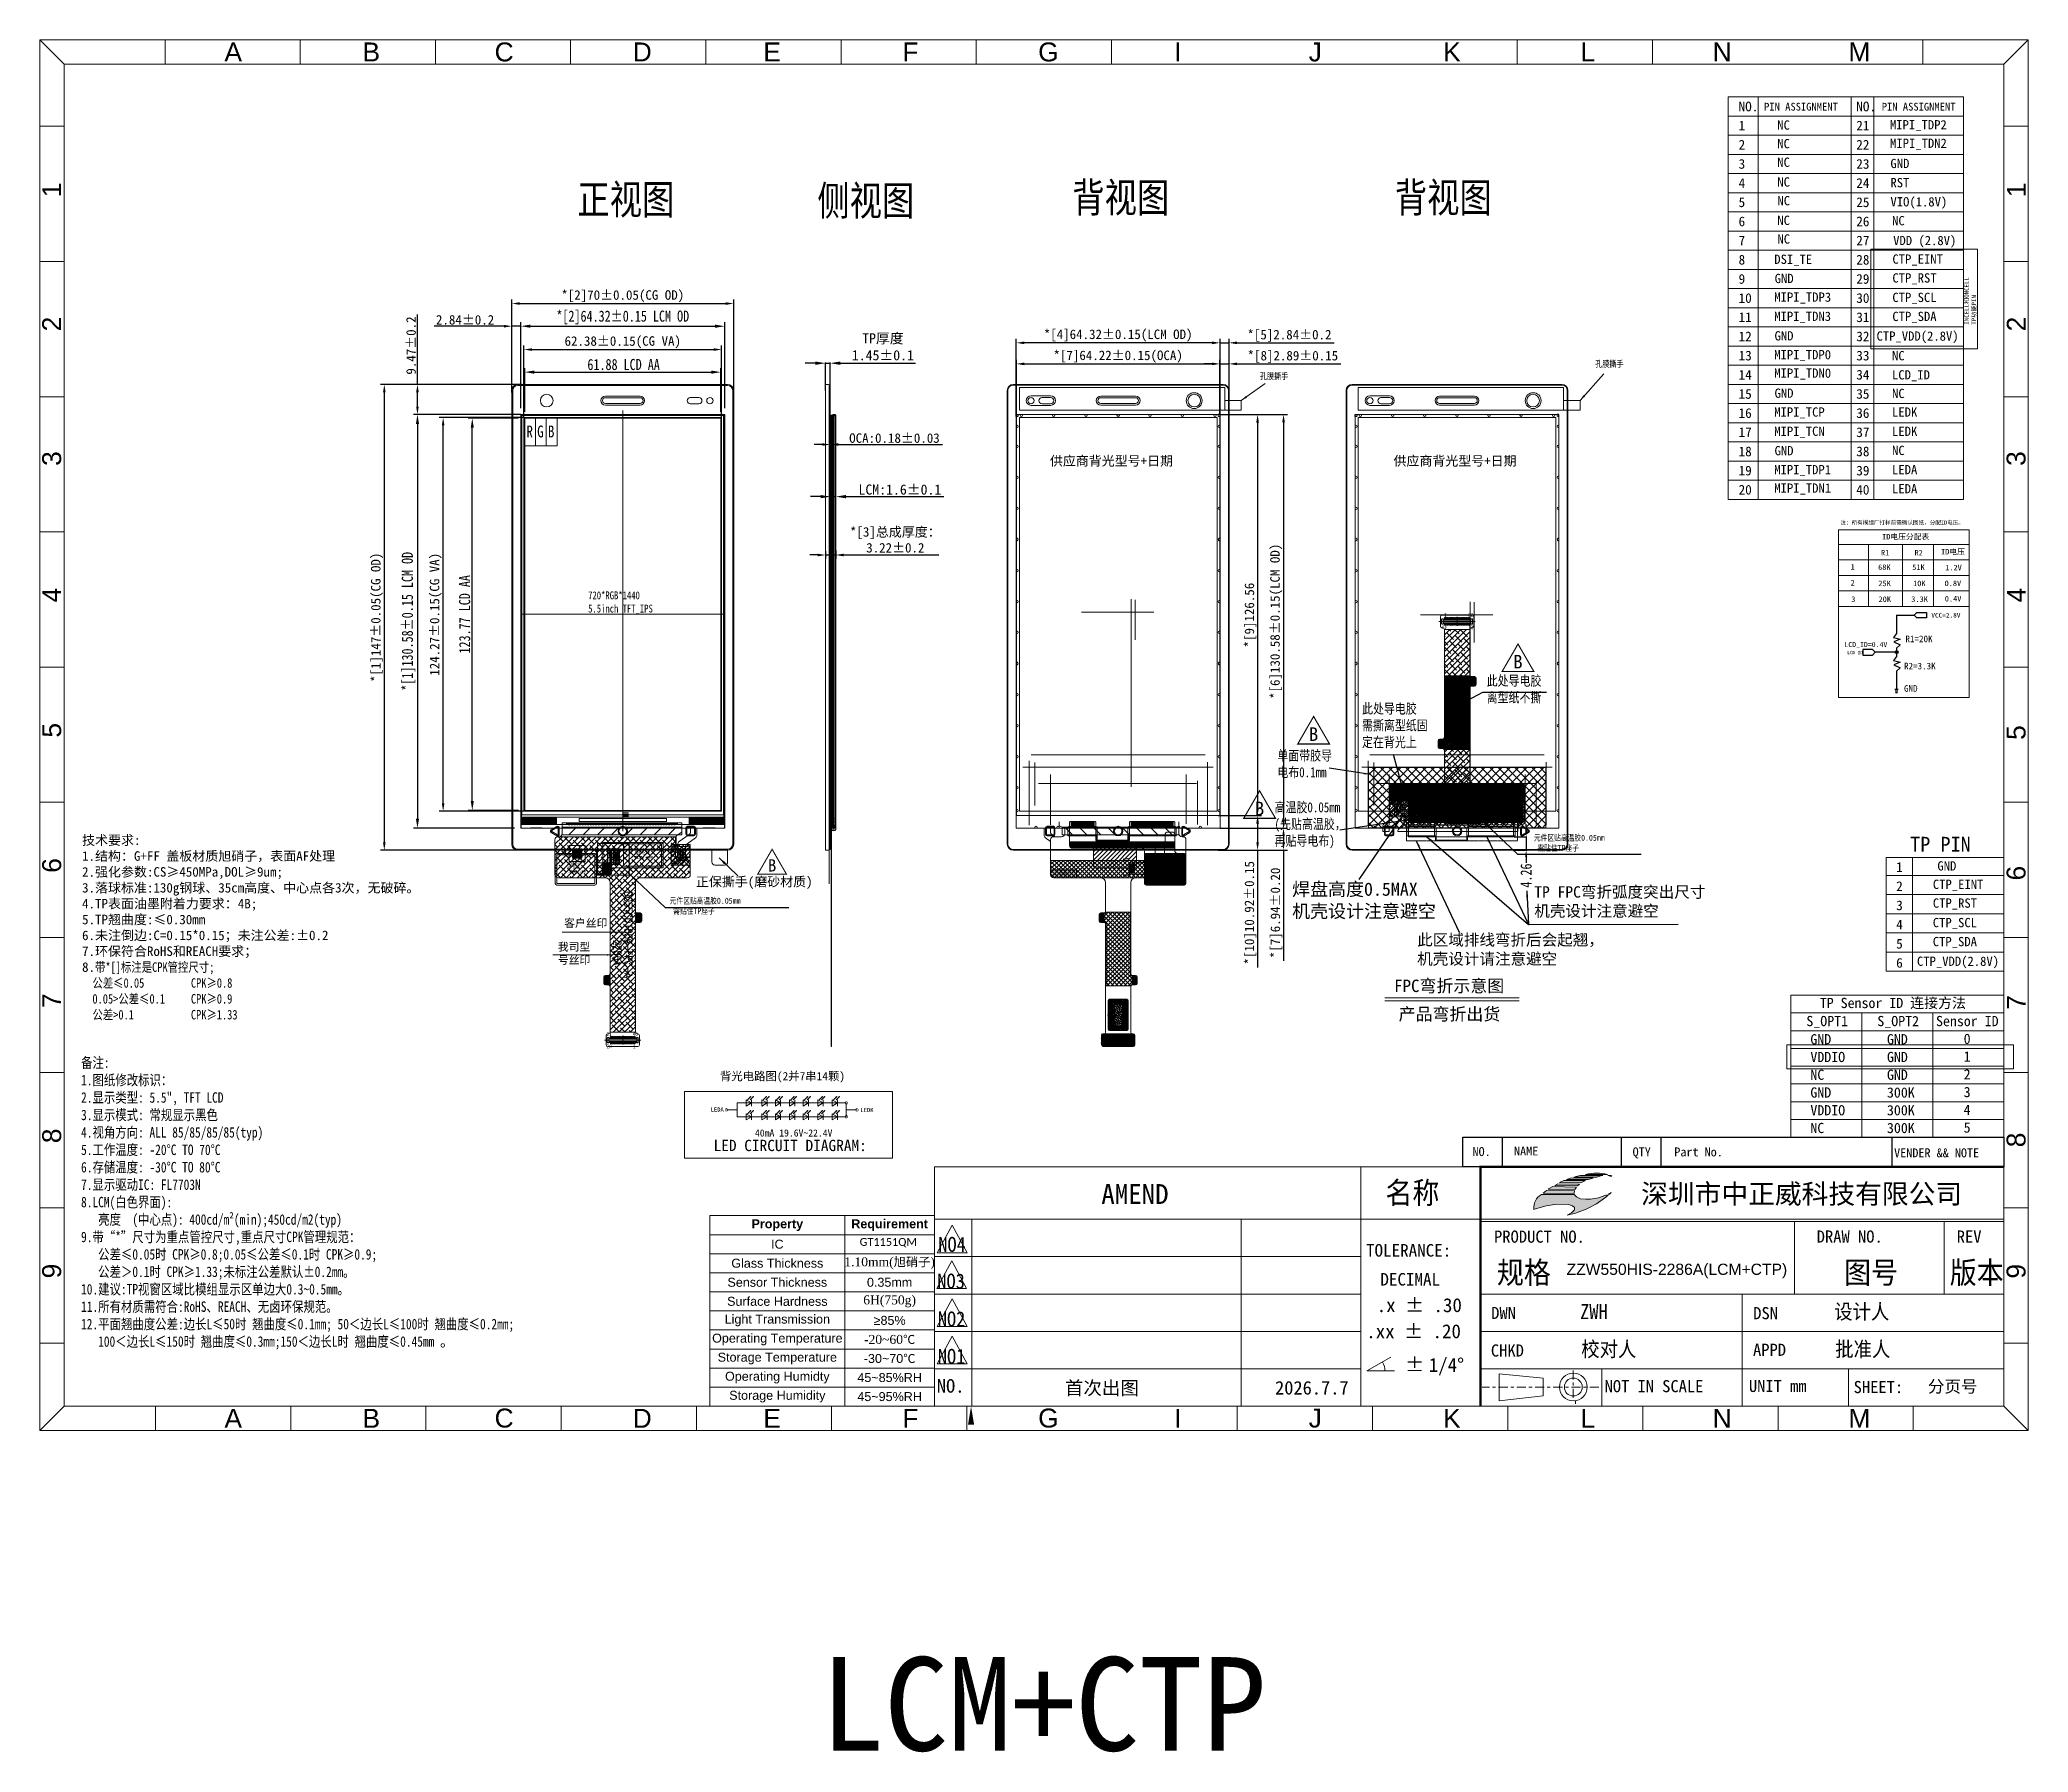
# Model space of a CAD drawing. Header units: inches. Extents: x 4091 to 6273, y -6229 to -5636.
# Drawn here: x 5646 to 6273, y -6227 to -5686 of the extents above; entities that cross this region are included whole.
import ezdxf
from ezdxf.enums import TextEntityAlignment as Align
from ezdxf.lldxf.tags import DXFTag

# ---------------------------------------------------------------- set-up
doc = ezdxf.new("R2010")
doc.units = ezdxf.units.IN
doc.header["$LTSCALE"] = 0.5
doc.header["$MEASUREMENT"] = 0
doc.header["$PDMODE"] = 35
doc.linetypes.add('CENTER', pattern=[0.6, 0.375, -0.075, 0.075, -0.075])
doc.linetypes.add('DOT', pattern=[0.2, 0.1, -0.1])
doc.layers.get('0').update_dxf_attribs({"lineweight": 0})
doc.layers.get('Defpoints').update_dxf_attribs({"lineweight": 0})
for name, color, linetype in [('BL1_Housing', 7, 'Continuous'), ('BOM', 7, 'Continuous'), ('OCA', 7, 'Continuous'), ('T', 7, 'Continuous'), ('图框及文字', 7, 'Continuous'), ('导电胶', 142, 'Continuous'), ('文字________YX', 255, 'CENTER')]:
    doc.layers.add(name, color=color, linetype=linetype)
for name, color, linetype, lineweight in [('COVER LENS', 6, 'Continuous', 0), ('DIM', 4, 'Continuous', 0), ('FPC', 35, 'Continuous', 0), ('LCM', 2, 'Continuous', 0), ('SENSOR', 7, 'Continuous', 0), ('txt', 7, 'Continuous', 13), ('保护膜', 5, 'Continuous', 0), ('图框', 7, 'Continuous', 25), ('标注', 3, 'Continuous', 13)]:
    doc.layers.add(name, color=color, linetype=linetype, lineweight=lineweight)
doc.styles.add('G1', font='')
doc.styles.get("Standard").update_dxf_attribs({"font": ''})
doc.styles.add('STYLE1', font='')
doc.styles.add('TEXTSTYLE_0', font='txt', dxfattribs={"width": 0.8})
doc.styles.add('Times New Roman', font='times.ttf')
doc.styles.add('tooopsys', font='simhei.ttf')
doc.styles.add('txt', font='txt.shx', dxfattribs={"width": 0.8})
doc.styles.add('仿宋', font='', dxfattribs={"height": 2.5})
doc.styles.add('宋体', font='', dxfattribs={"width": 0.8, "height": 3.5})
doc.styles.add('宋体字', font='')
doc.styles.add('常规', font='')
doc.styles.add('文字', font='simhei.ttf')
doc.styles.add('标注', font='arial.ttf')
doc.styles.add('汉字', font='')
doc.styles.get('G1').set_extended_font_data('SimSun')
doc.styles.get('Standard').set_extended_font_data('SimSun')
doc.styles.get('STYLE1').set_extended_font_data('SimSun')
doc.styles.get('仿宋').set_extended_font_data('FangSong_GB2312')
doc.styles.get('宋体').set_extended_font_data('SimSun')
doc.styles.get('宋体字').set_extended_font_data('SimSun')
doc.styles.get('常规').set_extended_font_data('SimSun')
doc.styles.get('汉字').set_extended_font_data('SimSun')
tags = doc.linetypes.add('JIS_02_0.7', pattern=[1.35, 0.75, -0.6]).pattern_tags.tags
tags[6:7] = [DXFTag(74, 4), DXFTag(75, 0), DXFTag(340, '0'), DXFTag(46, 1.0), DXFTag(50, 0.0), DXFTag(44, 0.0), DXFTag(45, 0.0)]
tags[4:5] = [DXFTag(74, 4), DXFTag(75, 0), DXFTag(340, '0'), DXFTag(46, 1.0), DXFTag(50, 0.0), DXFTag(44, 0.0), DXFTag(45, 0.0)]
doc.dimstyles.new('1', dxfattribs={"dimscale": 0, "dimtxt": 2.5, "dimasz": 2.5, "dimexe": 0.2, "dimexo": 0.2, "dimgap": 0.2, "dimtad": 0, "dimzin": 1, "dimdsep": 46, "dimtxsty": 'Standard', "dimcen": 0, "dimclrd": 256, "dimclre": 256, "dimclrt": 256, "dimadec": 0, "dimazin": 3, "dimtp": 1.2, "dimtm": 1.2, "dimtfac": 1, "dimtmove": 0, "dimatfit": 3, "dimfxl": 1, "dimtolj": 1, "dimarcsym": 0})
doc.dimstyles.new('123', dxfattribs={"dimtxt": 1.5, "dimasz": 1.2, "dimexe": 0.5, "dimexo": 0.5, "dimgap": 0.8, "dimtad": 1, "dimdsep": 46, "dimtxsty": 'Standard', "dimcen": 2.5, "dimadec": 0, "dimazin": 0, "dimtp": 0.01, "dimtm": 0.01, "dimtfac": 1, "dimtofl": 0, "dimtmove": 0, "dimatfit": 3, "dimfxl": 1, "dimtolj": 1, "dimtzin": 0, "dimarcsym": 0})
doc.dimstyles.new('ISO-25-3.0', dxfattribs={"dimtxt": 3, "dimasz": 2.5, "dimexe": 1.25, "dimexo": 0, "dimgap": 0.4, "dimtad": 1, "dimdsep": 46, "dimtxsty": 'Standard', "dimcen": 2.5, "dimadec": 0, "dimazin": 0, "dimtfac": 1, "dimtmove": 0, "dimatfit": 3, "dimfxl": 1, "dimarcsym": 0})
doc.dimstyles.new('LCM-DC', dxfattribs={"dimtxt": 4, "dimasz": 3, "dimexe": 1.25, "dimexo": 2, "dimtad": 1, "dimdsep": 46, "dimtxsty": '宋体', "dimcen": 2.5, "dimclrd": 256, "dimclre": 256, "dimclrt": 256, "dimadec": 0, "dimazin": 0, "dimtfac": 1, "dimtmove": 0, "dimatfit": 3, "dimfxl": 1, "dimarcsym": 0})
doc.dimstyles.get("Standard").update_dxf_attribs({"dimtxt": 3.5, "dimasz": 0.18, "dimexe": 0.18, "dimexo": 0.0625, "dimgap": 0.6, "dimtad": 1, "dimdec": 4, "dimdsep": 46, "dimtxsty": 'Standard', "dimcen": 0.09, "dimadec": 0, "dimazin": 0, "dimtfac": 1, "dimtdec": 4, "dimtmove": 0, "dimatfit": 3, "dimfxl": 1, "dimtolj": 1, "dimtzin": 0, "dimarcsym": 0})
doc.dimstyles.new('Standard-0.1', dxfattribs={"dimtxt": 3.2, "dimasz": 3.2, "dimexe": 0.18, "dimexo": 0, "dimgap": 0.5, "dimtad": 1, "dimdsep": 46, "dimtxsty": 'Standard', "dimcen": 0.09, "dimadec": 0, "dimazin": 2, "dimtol": 1, "dimtp": 0.1, "dimtm": 0.1, "dimtfac": 1, "dimtmove": 0, "dimatfit": 3, "dimfxl": 1, "dimtolj": 1, "dimarcsym": 0})
doc.dimstyles.new('標注', dxfattribs={"dimscale": 0, "dimtxt": 1.8, "dimasz": 1.5, "dimexe": 0.4, "dimexo": 0.3, "dimgap": 0.35, "dimtad": 0, "dimdsep": 46, "dimtxsty": '仿宋', "dimcen": 0.6, "dimclrd": 3, "dimclre": 3, "dimclrt": 3, "dimazin": 2, "dimtfac": 1, "dimtmove": 0, "dimatfit": 3, "dimfxl": 1, "dimtolj": 1, "dimtzin": 0, "dimlwd": 9, "dimlwe": 9, "dimarcsym": 0})
doc.dimstyles.new('研发标准', dxfattribs={"dimtxt": 2.5, "dimasz": 2, "dimexe": 0.2, "dimexo": 0.2, "dimtad": 1, "dimzin": 1, "dimdsep": 46, "dimtxsty": '仿宋', "dimcen": 1, "dimclrd": 3, "dimclre": 3, "dimclrt": 3, "dimazin": 0, "dimtm": 1e-09, "dimtfac": 0.7, "dimtmove": 0, "dimatfit": 3, "dimfxl": 0.5, "dimtolj": 1, "dimlwd": 15, "dimlwe": 15, "dimarcsym": 0})
pattern_1 = [(0, (5638.75773, 2820.184735), (0, 0.06985), [0.0508, -0.01905]), (90, (5638.75773, 2820.184735), (-0.06985, 4e-18), [0.0508, -0.01905])]
pattern_2 = [(45, (1531.00548, -346.1758), (-0.265165043, 0.265165043), []), (135, (1531.00548, -346.1758), (-0.265165043, -0.265165043), [])]

msp = doc.modelspace()

# ---------------------------------------------------------------- texts
at = {"color": 4, "linetype": 'ByBlock', "lineweight": 5, "style": '宋体字'}
for s, height, p in [('NO.', 3.05579, (6181.9238, -5708.5961)), ('PIN ASSIGNMENT', 2.444247, (6189.9663, -5708.357)), ('NO.', 3.05579, (6219.0622, -5708.5959)), ('PIN ASSIGNMENT', 2.444247, (6227.1047, -5708.3567)), ('1', 3.0558, (6181.9238, -5714.6192)), ('21', 3.05579, (6219.0622, -5714.6189)), ('2', 3.0558, (6181.9238, -5720.6687)), ('22', 3.05579, (6219.0622, -5720.6684)), ('3', 3.0558, (6181.9238, -5726.7182)), ('23', 3.05579, (6219.0622, -5726.718)), ('4', 3.0558, (6181.9238, -5732.7678)), ('24', 3.05579, (6219.0622, -5732.7675)), ('5', 3.0558, (6181.9238, -5738.8173)), ('25', 3.05579, (6219.0622, -5738.817)), ('6', 3.0558, (6181.9238, -5744.8668)), ('7', 3.0558, (6181.9238, -5750.9163)), ('26', 3.05579, (6219.0622, -5744.8665)), ('27', 3.05579, (6219.0622, -5750.9161)), ('8', 3.0558, (6181.9238, -5756.9659)), ('28', 3.05579, (6219.0622, -5756.9656)), ('9', 3.0558, (6181.9238, -5763.0154)), ('29', 3.05579, (6219.0622, -5763.0151)), ('10', 3.05579, (6181.9238, -5769.0649)), ('30', 3.05579, (6219.0622, -5769.0646)), ('11', 3.05579, (6181.9238, -5775.1144)), ('31', 3.05579, (6219.0622, -5775.1141)), ('12', 3.05579, (6181.9238, -5781.164)), ('32', 3.05579, (6219.0622, -5781.1637)), ('13', 3.05579, (6181.9238, -5787.2135)), ('33', 3.05579, (6219.0622, -5787.2132)), ('14', 3.05579, (6181.9238, -5793.263)), ('34', 3.05579, (6219.0622, -5793.2627)), ('15', 3.05579, (6181.9238, -5799.3125)), ('35', 3.05579, (6219.0622, -5799.3122)), ('16', 3.05579, (6181.9238, -5805.362)), ('36', 3.05579, (6219.0622, -5805.3618)), ('17', 3.05579, (6181.9238, -5811.4116)), ('37', 3.05579, (6219.0622, -5811.4113)), ('18', 3.05579, (6181.9238, -5817.4611)), ('38', 3.05579, (6219.0622, -5817.4608)), ('19', 3.05579, (6181.9238, -5823.5106)), ('39', 3.05579, (6219.0622, -5823.5103)), ('20', 3.05579, (6181.9238, -5829.5601)), ('40', 3.05579, (6219.0622, -5829.5599))]:
    msp.add_text(s, height=height, dxfattribs=at).set_placement(p)
at = {"color": 1, "linetype": 'ByBlock', "lineweight": 5, "style": '宋体字'}
for s, p in [('1', (6231.6563, -5948.6434)), ('2', (6231.6563, -5954.6929)), ('3', (6231.6563, -5960.7425)), ('4', (6231.6563, -5966.792)), ('5', (6231.6563, -5972.8415)), ('6', (6231.6563, -5978.891))]:
    msp.add_text(s, height=3.0558, dxfattribs=at).set_placement(p)
at = {"color": 7, "linetype": 'Continuous'}
for s, height, p in [('AMEND', 6.24106, (5980.8203, -6053.4487)), ('PRODUCT NO.', 3.831157, (6104.7491, -6065.6846)), ('DRAW NO.', 3.83116, (6206.5714, -6065.6591)), ('REV', 3.83116, (6250.7661, -6065.6591)), ('DWN', 3.83116, (6103.8429, -6089.768)), ('DSN', 3.83116, (6186.5391, -6089.8385)), ('APPD', 3.83116, (6186.4757, -6101.3993)), ('NO.', 4.26739, (5928.9123, -6113.0193)), ('首次出图', 4.26739, (5969.349, -6113.6759)), ('2026.7.7', 4.26739, (6035.642, -6113.6142)), ('NOT IN SCALE', 3.816082, (6139.6484, -6112.8811)), ('UNIT mm', 3.81608, (6185.1986, -6112.8111)), ('SHEET:', 3.83116, (6218.2284, -6113.1572))]:
    msp.add_text(s, height=height, dxfattribs=at).set_placement(p)
at = {"linetype": 'Continuous'}
for s, height, p in [('TOLERANCE:', 3.95254, (6064.357, -6070.0732)), ('DECIMAL', 3.95254, (6068.8862, -6079.2117)), ('.x %%p .30', 4.39171, (6067.7169, -6087.6003)), ('.xx %%p .20', 4.391714, (6064.422, -6095.8402)), ('CHKD', 3.83116, (6103.7509, -6101.6165)), ('%%p ', 4.39171, (6076.7016, -6106.3356)), ('1/4%%D', 4.39171, (6084.1345, -6106.4722))]:
    msp.add_text(s, height=height, dxfattribs=at).set_placement(p)
at = {"lineweight": 0, "char_height": 5.9738, "width": 38.693562, "style": '标注'}
for s, insert, attachment_point in [('A', (5704.0753, -5686.8669), 1), ('B', (5747.6557, -5686.8669), 1), ('C', (5789.3385, -5686.8669), 1), ('D', (5832.9188, -5686.8669), 1), ('E', (5874.1288, -5686.8669), 1), ('F', (5918.0213, -5686.8669), 1), ('G', (5960.8753, -5686.8669), 1), ('I', (6003.8276, -5686.8669), 1), ('J', (6046.2481, -5686.8669), 1), ('K', (6088.6648, -5686.8669), 1), ('L', (6132.0259, -5686.8669), 1), ('N', (6173.7099, -5686.8669), 1), ('M', (6216.5986, -5686.8669), 1), ('A', (5704.0753, -6124.1116), 7), ('B', (5747.6557, -6124.1116), 7), ('C', (5789.3385, -6124.1116), 7), ('D', (5832.9188, -6124.1116), 7), ('E', (5874.1288, -6124.1116), 7), ('F', (5918.0213, -6124.1116), 7), ('G', (5960.8753, -6124.1116), 7), ('I', (6003.8276, -6124.1116), 7), ('J', (6046.2481, -6124.1116), 7), ('K', (6088.6648, -6124.1116), 7), ('L', (6132.0259, -6124.1116), 7), ('N', (6173.7099, -6124.1116), 7), ('M', (6216.5986, -6124.1116), 7)]:
    msp.add_mtext(s, dxfattribs=dict(at, insert=insert, attachment_point=attachment_point))
at = {"lineweight": 0, "char_height": 5.9738, "width": 33.021652, "rotation": 90, "style": '标注'}
for s, insert, attachment_point in [('1', (5646.5761, -5735.7105), 1), ('1', (6272.5612, -5735.7105), 7), ('2', (5646.5761, -5778.0566), 1), ('2', (6272.5612, -5778.0566), 7), ('3', (5646.5761, -5820.5214), 1), ('3', (6272.5612, -5820.5214), 7), ('4', (5646.5761, -5863.6031), 1), ('4', (6272.5612, -5863.6031), 7), ('5', (5646.5761, -5906.2732), 1), ('5', (6272.5612, -5907.0057), 7), ('6', (5646.5761, -5948.9433), 1), ('6', (6272.5612, -5951.3753), 7), ('7', (5646.5761, -5991.6134), 1), ('7', (6272.5612, -5992.1757), 7), ('8', (5646.5761, -6034.2835), 1), ('8', (6272.5612, -6035.5795), 7), ('9', (5646.5761, -6076.9535), 1), ('9', (6272.5612, -6077.0319), 7)]:
    msp.add_mtext(s, dxfattribs=dict(at, insert=insert, attachment_point=attachment_point))
at = {"color": 4, "lineweight": 0, "char_height": 7.785361, "width": 88.780538, "attachment_point": 1, "style": '宋体'}
for s, insert in [('{\\H1.2x;正视图}', (5815.4778, -5731.749)), ('{\\fSimSun|b0|i0|c134|p2;\\H1.2x;侧视图}', (5891.1897, -5732.1204)), ('{\\fSimSun|b0|i0|c134|p2;\\H1.2x;背视图}', (5971.6573, -5731.1263)), ('{\\fSimSun|b0|i0|c134|p2;\\H1.2x;背视图}', (6073.445, -5731.1263))]:
    msp.add_mtext(s, dxfattribs=dict(at, insert=insert))
at = {"color": 1, "linetype": 'ByBlock', "lineweight": 5, "insert": (6253.1394, -5775.9441), "char_height": 1.393459, "width": 16.644918, "attachment_point": 1, "rotation": 90, "style": '宋体字'}
msp.add_mtext('{\\fSimSun|b0|i0|c134|p2;INCELL和\\fSimSun|b0|i0|c0|p2;ONCELL\\fSimSun|b0|i0|c134|p2;\\P\\fSimSun|b0|i0|c134|p54;TP功能PIN}', dxfattribs=at)
at = {"color": 1, "char_height": 2, "attachment_point": 1, "style": '宋体'}
for insert in [(6030.8473, -5791.2083), (6136.6516, -5787.3124)]:
    msp.add_mtext('孔膜撕手', dxfattribs=dict(at, insert=insert))
at = {"color": 1, "lineweight": 0, "attachment_point": 1, "style": '文字'}
for insert, char_height, width in [((6110.8509, -5880.1723), 4.2802, 173.561729), ((6046.3575, -5903.0335), 4.2802, 173.561729), ((6029.3043, -5926.5042), 4.2802, 173.561729), ((5875.5897, -5944.6476), 3.8911, 157.78339)]:
    msp.add_mtext('B', dxfattribs=dict(at, insert=insert, char_height=char_height, width=width))
at = {"color": 1, "attachment_point": 1}
for s, insert, char_height, width, style in [('此处导电胶\\P离型纸不撕', (6102.4189, -5886.7136), 3.168, 67.420022, '宋体'), ('此处导电胶\\P需撕离型纸固\\P定在背光上', (6063.0841, -5895.5353), 3.168, 67.420022, '宋体'), ('单面带胶导\\P电布0.1mm', (6036.3509, -5910.3276), 3.168, 67.420022, '宋体'), ('高温胶0.05mm\\P(先贴高温胶，\\P再贴导电布)', (6035.4778, -5926.6734), 3.168, 67.420022, '宋体'), ('TP FPC弯折弧度突出尺寸\\P机壳设计注意避空', (6117.4534, -5953.1781), 3.6, 73.140726, '宋体字'), ('此区域排线弯折后会起翘， \\P机壳设计请注意避空', (6080.482, -5968.2888), 3.6, 73.140726, '宋体字')]:
    msp.add_mtext(s, dxfattribs=dict(at, insert=insert, char_height=char_height, width=width, style=style))
at = {"color": 4, "lineweight": 0, "insert": (5659.1569, -5937.1308), "char_height": 3.004155, "width": 144.44421, "attachment_point": 1}
msp.add_mtext('技术要求:\\P1.结构：G+FF 盖板材质旭硝子，表面AF处理\\P2.强化参数:CS≥{\\C1;450}MPa,DOL≥{\\C1;9}um;\\P3.落球标准:{\\C1;130}g钢球、{\\C1;35}cm高度、中心点各3次，无破碎。\\P4.TP表面油墨附着力要求：4B;\\P5.TP翘曲度:≤0.30mm\\P6.未注倒边:C=0.15*0.15；未注公差:±0.2\\P7.环保符合RoHS和REACH要求；\\P8.{\\fSimSun|b0|i0|c134|p2;\\W0.8;\\C256;带\\C1;*[]\\C256;标注是CPK管控尺寸;\\P\\C4;  公差≤0.05         CPK≥0.8\\P  0.05>公差≤0.1     CPK≥0.9      \\P  公差>0.1           CPK≥1.33}', dxfattribs=at)
at = {"color": 3, "char_height": 1.9008, "width": 40.452013, "attachment_point": 1, "style": '宋体'}
for s, insert in [('元件区贴高温胶0.05mm', (6117.3196, -5936.9337)), ('需贴住TP座子', (6118.4189, -5940.1681)), ('元件区贴高温胶0.05mm', (5844.5999, -5956.8075)), ('需贴住TP座子', (5845.6992, -5960.0419))]:
    msp.add_mtext(s, dxfattribs=dict(at, insert=insert))
at = {"color": 4, "lineweight": 0, "attachment_point": 5, "style": 'Times New Roman'}
for s, insert, char_height in [('{\\fArial|b1|i0|c238|p32;Property}', (5878.5678, -6060.1504), 2.835088), ('{\\fArial|b1|i0|c238|p32;Requirement}', (5914.0064, -6060.1504), 2.835088), ('{\\fArial|b0|i0|c0|p32;IC}', (5878.5678, -6066.1649), 2.835088), ('{\\fArial|b0|i0|c0|p32;Glass \\fArial|b0|i0|c238|p32;T\\fArial|b0|i0|c0|p32;hickness}', (5878.5678, -6072.1793), 2.835088), ('{\\fArial|b0|i0|c238|p32;Sensor\\fArial|b0|i0|c0|p32; \\fArial|b0|i0|c238|p32;T\\fArial|b0|i0|c0|p32;hickness}', (5878.5678, -6078.1938), 2.8350883), ('{\\fArial|b0|i0|c0|p34;Surface Hardness}', (5878.5678, -6084.2082), 2.835088), ('6H(750g)', (5914.0064, -6084.2082), 2.83509), ('{\\fArial|b0|i0|c0|p32;Light \\fArial|b0|i0|c238|p32;T\\fArial|b0|i0|c0|p32;ransmission}', (5878.5678, -6090.2226), 2.835088), ('{\\fArial|b0|i0|c134|p32;≥\\fArial|b0|i0|c0|p32;85%}', (5914.0064, -6090.2226), 2.835088), ('{\\fArial|b0|i0|c0|p32;Operating \\fArial|b0|i0|c238|p32;T\\fArial|b0|i0|c0|p32;emperature}', (5878.5678, -6096.2371), 2.835088), ('-20~60{\\fFangSong|b0|i0|c134|p49;℃}', (5914.0064, -6096.2371), 2.835088), ('{\\fArial|b0|i0|c0|p32;Storage \\fArial|b0|i0|c238|p32;T\\fArial|b0|i0|c0|p32;emperature}', (5878.5678, -6102.2515), 2.835088), ('{\\fArial|b0|i0|c0|p32;-30~70\\fFangSong|b0|i0|c134|p49;℃}', (5914.0064, -6102.2515), 2.835088), ('{\\fArial|b0|i0|c0|p32;Operating Humidty}', (5878.5678, -6108.2659), 2.835088), ('{\\fArial|b0|i0|c0|p32;45~85%RH}', (5914.0064, -6108.2659), 2.835088), ('{\\fArial|b0|i0|c0|p32;Storage Humidity}', (5878.5678, -6114.2804), 2.835088), ('{\\fArial|b0|i0|c0|p32;45~95%RH}', (5914.0064, -6114.2804), 2.835088)]:
    msp.add_mtext(s, dxfattribs=dict(at, insert=insert, char_height=char_height))
at = {"color": 1, "lineweight": 0, "char_height": 2.835088, "attachment_point": 5, "style": 'Times New Roman'}
for s, insert in [('{\\fCalibri|b0|i0|c0|p34;\\H0.875x;GT1151QM}', (5913.5866, -6065.6993)), ('1.10mm({\\fSimSun|b0|i0|c134|p2;旭硝子})', (5914.0064, -6072.1793)), ('{\\fArial|b0|i0|c0|p32;0.35mm}', (5914.0064, -6078.1938))]:
    msp.add_mtext(s, dxfattribs=dict(at, insert=insert))
at = {"color": 1, "style": 'txt', "width": 0.8, "flags": 8}
for tag, p, height in [('D055CD1859-FPC-A', (5830.3177, -5954.7678), 2.390584), ('2286A', (5826.9185, -5970.2163), 2.330819)]:
    msp.add_attdef(tag, p, 'MOD-G240T44TP-586B', height=height, rotation=270, dxfattribs=at)
at = {"color": 1, "style": 'STYLE1', "width": 0.9}
for tag, p in [('名称', (6078.9856, -6053.3871)), ('图号', (6223.7355, -6078.564)), ('版本', (6257.0739, -6078.5641))]:
    msp.add_attdef(tag, text='', height=6.9294, dxfattribs=at).set_placement(p, align=Align.CENTER)
at = {"color": 7, "style": 'STYLE1', "width": 0.9}
for tag, p in [('NO4', (5933.7162, -6068.577)), ('NO3', (5933.4037, -6080.1637)), ('NO2', (5933.5607, -6092.1201)), ('NO1', (5933.5607, -6103.9196))]:
    msp.add_attdef(tag, text='', height=4.7198, dxfattribs=at).set_placement(p, align=Align.CENTER)
at = {"color": 1, "style": 'STYLE1', "width": 0.9}
msp.add_attdef('规格', (6105.6653, -6078.564), '', height=6.9294, dxfattribs=at)
at = {"style": 'STYLE1', "width": 0.9}
for tag, p in [('ZWH', (6131.9227, -6089.796)), ('设计人', (6212.1057, -6089.796)), ('批准人', (6212.4177, -6101.6385))]:
    msp.add_attdef(tag, p, '', height=4.7198, dxfattribs=at)
at = {"color": 7, "style": 'STYLE1', "width": 0.9}
msp.add_attdef('校对人', (6132.2641, -6101.6385), '', height=4.7198, dxfattribs=at)
at = {"style": 'STYLE1'}
msp.add_attdef('分页号', (6241.6514, -6112.9728), '', height=3.8311, dxfattribs=at)
at = {"layer": 'DIM', "color": 4, "linetype": 'ByBlock', "lineweight": 5, "style": '宋体字'}
for s, height, p in [('NC', 2.92901, (6194.1358, -5714.3956)), ('MIPI_TDP2', 2.92901, (6229.6902, -5714.2975)), ('NC', 2.92901, (6194.1357, -5720.2575)), ('MIPI_TDN2 ', 2.92901, (6229.7129, -5720.1227)), ('NC', 2.92901, (6194.1356, -5726.1198)), ('GND', 2.92901, (6229.8462, -5726.5194)), ('NC', 2.92901, (6194.1504, -5732.3516)), ('NC', 2.92901, (6194.183, -5738.2493)), ('VIO(1.8V)', 2.92901, (6229.8462, -5738.6184)), ('RST', 2.92901, (6229.8462, -5732.5689)), ('NC', 2.92901, (6194.1504, -5744.4507)), ('NC', 2.92901, (6194.183, -5750.3484)), ('VDD (2.8V)', 2.92901, (6230.7072, -5750.8303)), ('DSI_TE', 2.92901, (6193.1809, -5756.7592)), ('CTP_EINT', 2.92901, (6230.4693, -5756.703)), ('GND', 2.92901, (6193.3227, -5762.8168)), ('CTP_RST', 2.92901, (6230.4686, -5762.6412)), ('MIPI_TDP3', 2.92901, (6193.1896, -5768.6956)), ('CTP_SCL', 2.92901, (6230.4532, -5768.7942)), ('MIPI_TDN3 ', 2.92901, (6193.1669, -5774.7434)), ('CTP_SDA', 2.92901, (6230.4492, -5774.792)), ('GND', 2.92901, (6193.278, -5780.9156)), ('CTP_VDD(2.8V)', 2.929007, (6225.4559, -5780.9906)), ('MIPI_TDP0', 2.92901, (6193.1667, -5786.8656)), ('MIPI_TDN0 ', 2.92901, (6193.1894, -5792.6908)), ('LCD_ID', 2.92901, (6230.3448, -5793.2335)), ('GND', 2.92901, (6193.279, -5799.0198)), ('NC', 2.92901, (6230.3578, -5799.1021)), ('MIPI_TCP ', 2.92901, (6193.1671, -5804.9732)), ('LEDK', 2.92901, (6230.3574, -5804.9887)), ('MIPI_TCN', 2.92901, (6193.1671, -5811.0227)), ('LEDK', 2.92901, (6230.3574, -5811.0382)), ('GND', 2.92901, (6193.279, -5817.1684)), ('NC', 2.92901, (6230.3574, -5817.0877)), ('MIPI_TDP1', 2.92901, (6193.1667, -5823.1628)), ('LEDA', 2.92901, (6230.3574, -5823.1372)), ('MIPI_TDN1 ', 2.92901, (6193.1894, -5828.9879)), ('LEDA', 2.92901, (6230.3574, -5829.1868))]:
    msp.add_text(s, height=height, dxfattribs=at).set_placement(p)
at = {"layer": 'DIM', "color": 1, "linetype": 'ByBlock', "lineweight": 5, "style": '宋体字'}
for s, height, p in [('NC', 2.92901, (6230.3591, -5744.5618)), ('NC', 2.92901, (6230.3448, -5787.184)), ('TP PIN', 4.68641, (6236.0576, -5942.2702)), ('GND', 2.92901, (6244.6682, -5948.2135)), ('CTP_EINT', 2.92901, (6243.2282, -5954.0233)), ('CTP_RST', 2.92901, (6243.2275, -5959.9615)), ('CTP_SCL', 2.92901, (6243.2121, -5966.1145)), ('CTP_SDA', 2.92901, (6243.2081, -5972.1123)), ('CTP_VDD(2.8V)', 2.929007, (6238.2148, -5978.311))]:
    msp.add_text(s, height=height, dxfattribs=at).set_placement(p)
at = {"layer": 'DIM', "color": 1, "linetype": 'ByBlock', "lineweight": 15, "style": '宋体'}
for s, p in [('LEDA', (5857.5291, -6024.3027)), ('LEDK', (5904.787, -6024.4746))]:
    msp.add_text(s, height=1.32026, dxfattribs=at).set_placement(p)
at = {"layer": 'DIM', "color": 1, "char_height": 2, "attachment_point": 1, "rotation": 90}
for s, insert in [('6', (5987.6419, -5945.5075)), ('1', (5987.6419, -5950.4686))]:
    msp.add_mtext_dynamic_manual_height_columns(s, width=32.273686, gutter_width=1, heights=[0], dxfattribs=dict(at, insert=insert))
at = {"layer": 'DIM', "color": 1, "insert": (5852.8815, -5950.2461), "char_height": 3, "attachment_point": 1}
msp.add_mtext_dynamic_manual_height_columns('正保撕手(磨砂材质)', width=39.077267, gutter_width=1, heights=[0], dxfattribs=at)
at = {"layer": 'DIM', "color": 3, "insert": (6041.0286, -5952.0225, 447998921.7904), "char_height": 4.156154, "attachment_point": 1}
msp.add_mtext('{\\fSimSun|b0|i0|c134|p2;焊盘高度0.5MAX\\P机壳设计注意避空}', dxfattribs=at)
at = {"layer": 'DIM', "char_height": 3.2256, "attachment_point": 1, "style": '常规'}
for s, insert, width in [('{\\fSimSun|b1|i0|c134|p2;TP Sensor ID 连接方法}', (6207.553, -5988.4087), 68.99472), ('S_OPT1', (6203.3096, -5994.121), 44.284102), ('S_OPT2', (6225.7096, -5994.121), 44.284102), ('Sensor ID', (6244.2271, -5994.121), 44.284102), ('GND', (6204.5836, -6016.6634), 44.284102), ('300K', (6228.7412, -6016.6634), 44.284102), ('3', (6252.9516, -6016.521), 44.284102), ('VDDIO', (6204.5836, -6022.2634), 44.284102), ('300K', (6228.7412, -6022.2634), 44.284102), ('4', (6252.9516, -6022.121), 44.284102), ('NC', (6204.5836, -6027.8634), 44.284102), ('300K', (6228.7412, -6027.8634), 44.284102), ('5', (6252.9516, -6027.721), 44.284102)]:
    msp.add_mtext(s, dxfattribs=dict(at, insert=insert, width=width))
at = {"layer": 'DIM', "color": 4, "char_height": 3.2256, "width": 44.284102, "attachment_point": 1, "style": '常规'}
for s, insert in [('GND', (6204.5836, -5999.8634)), ('GND', (6228.7412, -5999.8634)), ('0', (6252.9516, -5999.721)), ('NC', (6204.5836, -6011.0634)), ('GND', (6228.7412, -6011.0634)), ('2', (6252.9516, -6010.921))]:
    msp.add_mtext(s, dxfattribs=dict(at, insert=insert))
at = {"layer": 'DIM', "color": 1, "char_height": 3.2256, "width": 44.284102, "attachment_point": 1, "style": '常规'}
for s, insert in [('VDDIO', (6204.5836, -6005.4634)), ('GND', (6228.7412, -6005.4634)), ('1', (6252.9516, -6005.321))]:
    msp.add_mtext(s, dxfattribs=dict(at, insert=insert))
at = {"layer": 'DIM', "color": 30, "insert": (5892.243, -6196.4954), "char_height": 29.53283, "width": 454.343538, "attachment_point": 1, "style": 'STYLE1'}
msp.add_mtext('LCM+CTP', dxfattribs=at)
at = {"layer": 'FPC', "color": 4, "lineweight": -2, "insert": (6214.0738, -5837.749), "char_height": 1.257984, "width": 964.299741, "attachment_point": 1, "style": 'STYLE1'}
msp.add_mtext('注：所有模组厂打样前需确认图纸，分配ID电压。', dxfattribs=at)
at = {"layer": 'FPC', "color": 1, "lineweight": -2, "attachment_point": 1, "style": 'STYLE1'}
for s, insert, char_height, width in [('VCC=2.8V', (6242.7678, -5866.9081), 1.46496, 9.517445), ('LCD_ID=0.4V', (6215.3279, -5876.113), 1.57248, 2.931633), ('LCD_ID', (6216.2189, -5878.8898), 1.04832, 1071.444157), ('R1=20K  ', (6234.5783, -5874.0492), 2.09664, 1607.166236), ('R2=3.3K ', (6234.1309, -5882.6347), 2.09664, 1607.166236), ('GND', (6234.1309, -5889.7156), 2.09664, 1607.166236)]:
    msp.add_mtext(s, dxfattribs=dict(at, insert=insert, char_height=char_height, width=width))
at = {"layer": 'FPC', "linetype": 'Continuous', "char_height": 0.2, "attachment_point": 3}
for s, insert in [('G', (5971.4777, -5933.3519)), ('K', (5977.9777, -5933.3519)), ('G', (5978.4777, -5933.3519)), ('G', (5990.4154, -5933.3519)), ('K', (5990.9154, -5933.3519)), ('K', (6002.9154, -5933.3519)), ('G', (6003.4154, -5933.3519))]:
    msp.add_mtext_dynamic_manual_height_columns(s, width=0.113103, gutter_width=1, heights=[0], dxfattribs=dict(at, insert=insert))
at = {"layer": 'FPC', "linetype": 'ByBlock', "insert": (5812.2189, -5945.4977), "char_height": 0.78, "width": 22.854, "attachment_point": 1}
msp.add_mtext('IC{\\fSimSun|b0|i0|c134|p2;区点胶\\P+高温胶\\P},{\\fSimSun|b0|i0|c134|p2;总高}1.2MM', dxfattribs=at)
at = {"layer": 'LCM', "style": '宋体'}
for s, p in [('FPC弯折示意图', (6073.2233, -5986.5754)), ('产品弯折出货', (6074.63, -5995.4813))]:
    msp.add_text(s, height=3.92, dxfattribs=at).set_placement(p)
at = {"layer": 'LCM', "attachment_point": 1}
for s, insert, char_height, width, style in [('R', (5799.3897, -5807.7652), 3.75, 1.981901, '宋体'), ('G', (5802.7873, -5807.7652), 3.75, 1.981901, '宋体'), ('B', (5806.1849, -5807.7652), 3.75, 1.981901, '宋体'), ('720*RGB*1440\\P5.5inch TFT_IPS', (5818.8641, -5860.1198), 2.5, 27.140045, '宋体'), ('6', (5828.3029, -5939.2012), 1.08, 14.742, '宋体字'), ('{\\fSimSun|b0|i0|c134|p2;器件区域}^J{\\fSimSun|b0|i0|c134|p2;高度}0.8MM', (5833.517, -5942.1984), 0.864, 51.408, '宋体字'), ('1', (5828.2029, -5947.2812), 1.08, 14.742, '宋体字'), ('{\\C0;A}', (5847.6738, -5945.4039), 0.5, 6.909688, 'G1'), ('{\\C0;A}', (5847.6738, -5945.4039), 0.5, 6.909688, 'G1'), ('{\\C0;K}', (5848.6025, -5945.3608), 0.5, 6.909688, 'G1'), ('{\\C0;K}', (5848.6025, -5945.3608), 0.5, 6.909688, 'G1'), ('GND', (5967.9017, -5948.8343), 0.94585, 13.382199, '宋体字')]:
    msp.add_mtext(s, dxfattribs=dict(at, insert=insert, char_height=char_height, width=width, style=style))
at = {"layer": 'LCM', "char_height": 1.2, "attachment_point": 9, "rotation": 180, "style": 'TEXTSTYLE_0'}
for s, insert in [('{\\fSimSun|b0|i0|c134|p2;\\C4;1}', (6089.0106, -5866.995)), ('{\\fSimSun|b0|i0|c134|p2;\\C4;20}', (6096.5756, -5867.0262)), ('{\\fSimSun|b0|i0|c134|p2;\\C4;40}', (6088.3203, -5870.8696)), ('{\\fSimSun|b0|i0|c134|p2;\\C4;21}', (6096.6177, -5870.9143))]:
    msp.add_mtext(s, dxfattribs=dict(at, insert=insert))
at = {"layer": 'LCM', "attachment_point": 1}
for s, insert, char_height, width, rotation, style in [('1', (6094.6652, -5924.0767), 1.08, 14.742, 180, '宋体字'), ('{\\C0;K}', (6074.2656, -5925.997), 0.5, 6.909688, 180, 'G1'), ('{\\C0;K}', (6074.2656, -5925.997), 0.5, 6.909688, 180, 'G1'), ('{\\C0;A}', (6075.1943, -5925.9539), 0.5, 6.909688, 180, 'G1'), ('{\\C0;A}', (6075.1943, -5925.9539), 0.5, 6.909688, 180, 'G1'), ('{\\fSimSun|b0|i0|c134|p2;器件区域}^J{\\fSimSun|b0|i0|c134|p2;高度}0.8MM', (6089.3512, -5929.1595), 0.864, 51.408, 180, '宋体字'), ('{\\fArial|b0|i0|c134|p34;PIN-282}', (5812.6745, -5933.5211), 0.0533, 0.404643, 90, '宋体'), ('{\\fArial|b0|i0|c134|p34;PIN-282}', (5812.6745, -5933.5211), 0.0533, 0.404643, 90, '宋体'), ('{\\fArial|b0|i0|c134|p34;PIN-282}', (5812.6745, -5933.5211), 0.0533, 0.404643, 90, '宋体'), ('{\\fArial|b0|i0|c134|p34;PIN-282}', (5812.6745, -5933.5211), 0.0533, 0.404643, 90, '宋体'), ('{\\fArial|b0|i0|c134|p34;PIN-282}', (5812.6752, -5933.5211), 0.0533, 0.404643, 90, '宋体'), ('{\\fArial|b0|i0|c134|p34;PIN-282}', (5812.6752, -5933.5211), 0.0533, 0.404643, 90, '宋体'), ('{\\fArial|b0|i0|c134|p34;PIN-282}', (5812.6752, -5933.5211), 0.0533, 0.404643, 90, '宋体'), ('{\\fArial|b0|i0|c134|p34;PIN-282}', (5812.6752, -5933.5211), 0.0533, 0.404643, 90, '宋体'), ('{\\fArial|b0|i0|c0|p32;PIN-1}', (5846.3851, -5933.5211), 0.0533, 0.404643, 90, '宋体'), ('{\\fArial|b0|i0|c0|p32;PIN-1}', (5846.3851, -5933.5211), 0.0533, 0.404643, 90, '宋体'), ('{\\fArial|b0|i0|c0|p32;PIN-1}', (5846.3851, -5933.5211), 0.0533, 0.404643, 90, '宋体'), ('{\\fArial|b0|i0|c0|p32;PIN-1}', (5846.3851, -5933.5211), 0.0533, 0.404643, 90, '宋体'), ('{\\fArial|b0|i0|c0|p32;PIN-1}', (5846.3858, -5933.5211), 0.0533, 0.404643, 90, '宋体'), ('{\\fArial|b0|i0|c0|p32;PIN-1}', (5846.3858, -5933.5211), 0.0533, 0.404643, 90, '宋体'), ('{\\fArial|b0|i0|c0|p32;PIN-1}', (5846.3858, -5933.5211), 0.0533, 0.404643, 90, '宋体'), ('{\\fArial|b0|i0|c0|p32;PIN-1}', (5846.3858, -5933.5211), 0.0533, 0.404643, 90, '宋体'), ('6', (6094.5652, -5932.1567), 1.08, 14.742, 180, '宋体字')]:
    msp.add_mtext(s, dxfattribs=dict(at, insert=insert, char_height=char_height, width=width, rotation=rotation, style=style))
at = {"layer": 'LCM', "insert": (5986.7685, -5990.9716), "char_height": 1.039039, "attachment_point": 1, "rotation": 270}
msp.add_mtext('{\\fSimSun|b0|i0|c134|p2;单层区域}', dxfattribs=at)
at = {"layer": 'LCM', "char_height": 1.2, "attachment_point": 9, "style": 'TEXTSTYLE_0'}
for s, insert in [('{\\fSimSun|b0|i0|c134|p2;\\C4;21}', (5826.2505, -6000.4436)), ('{\\fSimSun|b0|i0|c134|p2;\\C4;20}', (5826.2925, -6004.3316)), ('{\\fSimSun|b0|i0|c134|p2;\\C4;40}', (5834.5478, -6000.4883)), ('{\\fSimSun|b0|i0|c134|p2;\\C4;1}', (5833.8575, -6004.3629))]:
    msp.add_mtext(s, dxfattribs=dict(at, insert=insert))
at = {"layer": 'OCA', "color": 3, "attachment_point": 1, "style": 'tooopsys'}
for s, insert, char_height, width in [('深圳市中正威科技有限公司', (6151.1783, -6047.1785), 6.188489, 105.983857), ('{\\fArial|b0|i0|c0|p32;ZZW\\fArial|b0|i0|c238|p32;550\\fArial|b0|i0|c0|p32;H\\fArial|b0|i0|c238|p32;IS\\fArial|b0|i0|c0|p32;-\\fArial|b0|i0|c238|p32;2286\\fArial|b0|i0|c0|p32;A\\fArial|b0|i0|c186|p32;(\\fArial|b0|i0|c0|p32;LCM+CTP\\fArial|b0|i0|c186|p32;)}', (6127.6354, -6072.3053), 3.538944, 95.385471)]:
    msp.add_mtext(s, dxfattribs=dict(at, insert=insert, char_height=char_height, width=width))
at = {"layer": 'T', "color": 4, "attachment_point": 1, "style": '汉字'}
for s, insert, char_height, width in [(' ID电压分配表', (6225.8972, -5841.9713), 1.75242, 28.000314), ('R1', (6226.8775, -5847.0323), 1.75242, 5.444952), ('R2', (6237.4596, -5847.0323), 1.75242, 5.444952), ('ID电压', (6245.8141, -5846.7194), 1.75242, 28.000314), ('1', (6217.2795, -5851.4985), 1.7524, 5.444952), ('68K', (6225.9615, -5851.6092), 1.75242, 5.901516), ('51K', (6236.7185, -5851.6092), 1.75242, 5.901516), ('1.2V', (6247.1049, -5851.7196), 1.75242, 5.901516), ('2', (6217.3068, -5856.5166), 1.7524, 5.444952), ('0.8V', (6246.9293, -5856.6968), 1.75242, 5.901516), ('3', (6217.481, -5861.7014), 1.7524, 5.444952), ('20K', (6226.0819, -5861.6985), 1.75242, 5.444952), ('3.3K', (6236.4088, -5861.6881), 1.75242, 5.444952), ('0.4V', (6246.996, -5861.5547), 1.75242, 5.444952)]:
    msp.add_mtext(s, dxfattribs=dict(at, insert=insert, char_height=char_height, width=width))
at = {"layer": 'txt', "color": 4, "char_height": 1.75242, "width": 5.901516, "attachment_point": 1, "style": '汉字'}
for s, insert in [('25K', (6226.0151, -5856.7072)), ('10K', (6236.9876, -5856.7072))]:
    msp.add_mtext(s, dxfattribs=dict(at, insert=insert))
at = {"layer": '图框', "linetype": 'ByBlock', "insert": (5658.8421, -6007.2026), "char_height": 3.3, "width": 311.508286, "attachment_point": 1, "style": '宋体'}
msp.add_mtext('备注:\\P1.图纸修改标识：\\P2.显示类型: 5.5", TFT LCD\\P3.显示模式: 常规显示黑色\\P4.视角方向: ALL 85/85/85/85(typ)\\P5.工作温度: -20%%DC TO 70%%DC \\P6.存储温度: -30%%DC TO 80%%DC\\P7.显示驱动IC:{\\C6; FL7703N\\P}8.LCM(白色界面):\\P   亮度  (中心点): 400cd/m²(min);450cd/m2(typ)    \\P{\\C7;9.\\fSimSun|b0|i0|c134|p49;\\C256;带“*”尺寸为重点管控尺寸\\fSimSun|b0|i0|c134|p2;\\C7;,重点尺寸CPK管理规范：\\P   公差≤0.05时 CPK≥0.8;0.05≤公差≤0.1时 CPK≥0.9; \\P   公差＞0.1时 CPK≥1.33;}未标注公差默认%%P0.2m{\\fSimSun|b1|i0|c134|p2;m\\fSimSun|b0|i0|c134|p2;\\C7;。} \\P{\\C7;10.建议:TP视窗区域比模组显示区单边大0.3~0.5mm。\\P11.所有材质需符合:RoHS、REACH、无卤环保规范。 \\P}12.平面翘曲度公差:边长L≤50时 翘曲度≤{\\C7;0.1mm; 50＜}边长L≤100时 翘曲度≤{\\C7;0.2m}m{\\C7;;\\P   100＜}边长L≤150时 翘曲度≤{\\C7;0.3m}m;{\\C7;150＜}边长L时 翘曲度≤{\\C7;0.45m}m{\\C7; \\W1;。}', dxfattribs=at)
at = {"layer": '图框及文字', "color": 1, "linetype": 'ByBlock', "style": '宋体'}
for s, height, p in [('背光电路图(2并7串14颗)', 2.6325, (5860.4653, -6014.4444)), ('LED CIRCUIT DIAGRAM:', 3.554195, (5858.4561, -6036.7701))]:
    msp.add_text(s, height=height, dxfattribs=at).set_placement(p)
at = {"layer": '图框及文字', "color": 1, "linetype": 'ByBlock', "lineweight": 9, "style": '宋体'}
msp.add_text('40mA 19.6V~22.4V ', height=2.2457, dxfattribs=at).set_placement((5871.519, -6032.1752))
at = {"layer": '文字________YX', "linetype": 'ByBlock', "lineweight": 5, "style": '宋体'}
for p in [(5964.5762, -5820.4174), (6073.0084, -5820.4174)]:
    msp.add_text('供应商背光型号+日期', height=3, dxfattribs=at).set_placement(p)
at = {"layer": '标注', "color": 3, "char_height": 2.5, "attachment_point": 1}
for s, insert, width in [('客户丝印', (5811.2979, -5963.554), 18.700539), ('我司型号丝印', (5809.3222, -5971.0488), 12.223917)]:
    msp.add_mtext(s, dxfattribs=dict(at, insert=insert, width=width))

# ---------------------------------------------------------------- blocks, each defined once
blk = doc.blocks.new('*D45')
at = {"layer": 'Defpoints', "color": 0}
for p in [(5773.1, -5805.21), (5798.6, -5805.21), (5798.6, -5929.48)]:
    blk.add_point(p, dxfattribs=at)
at = {"layer": 'DIM', "color": 0, "lineweight": -2}
for p, q in [((5798.6, -5805.21), (5771.85, -5805.21)), ((5773.1, -5926.98), (5773.1, -5807.71)), ((5798.6, -5929.48), (5771.85, -5929.48))]:
    blk.add_line(p, q, dxfattribs=at)
at = {"layer": 'DIM', "color": 0}
for points in [[(5772.69, -5807.71), (5773.52, -5807.71), (5773.1, -5805.21)], [(5772.69, -5926.98), (5773.52, -5926.98), (5773.1, -5929.48)]]:
    blk.add_solid(points, dxfattribs=at)
at = {"layer": 'DIM', "color": 0, "insert": (5770.8, -5867.35), "char_height": 3, "attachment_point": 5, "rotation": 90}
blk.add_mtext('124.27%%P0.15(CG VA)', dxfattribs=at)
blk = doc.blocks.new('*D46')
at = {"layer": 'Defpoints', "color": 0}
for p in [(5797.99, -5794.8), (5754.54, -5941.8), (5797.25, -5941.8)]:
    blk.add_point(p, dxfattribs=at)
at = {"layer": 'DIM', "color": 0, "lineweight": -2}
for p, q in [((5797.99, -5794.8), (5753.29, -5794.8)), ((5754.54, -5797.3), (5754.54, -5939.3)), ((5797.25, -5941.8), (5753.29, -5941.8))]:
    blk.add_line(p, q, dxfattribs=at)
at = {"layer": 'DIM', "color": 0}
for points in [[(5754.12, -5797.3), (5754.96, -5797.3), (5754.54, -5794.8)], [(5754.12, -5939.3), (5754.96, -5939.3), (5754.54, -5941.8)]]:
    blk.add_solid(points, dxfattribs=at)
at = {"layer": 'DIM', "color": 0, "insert": (5752.24, -5868.3), "char_height": 3, "attachment_point": 5, "rotation": 90}
blk.add_mtext('{\\C1;*[1]}147%%P0.05(CG OD)', dxfattribs=at)
blk = doc.blocks.new('*D47')
at = {"layer": 'Defpoints', "color": 0}
for p in [(5860.98, -5783.79), (5798.6, -5805.21), (5860.98, -5805.21)]:
    blk.add_point(p, dxfattribs=at)
at = {"layer": 'DIM', "color": 0, "lineweight": -2}
for p, q in [((5798.6, -5805.21), (5798.6, -5782.54)), ((5801.1, -5783.79), (5858.48, -5783.79)), ((5860.98, -5805.21), (5860.98, -5782.54))]:
    blk.add_line(p, q, dxfattribs=at)
at = {"layer": 'DIM', "color": 0}
for points in [[(5801.1, -5783.37), (5801.1, -5784.2), (5798.6, -5783.79)], [(5858.48, -5783.37), (5858.48, -5784.2), (5860.98, -5783.79)]]:
    blk.add_solid(points, dxfattribs=at)
at = {"layer": 'DIM', "color": 0, "insert": (5829.79, -5781.49), "char_height": 3, "attachment_point": 5}
blk.add_mtext('62.38%%P0.15(CG VA)', dxfattribs=at)
blk = doc.blocks.new('*D48')
at = {"layer": 'Defpoints', "color": 0}
for p in [(5864.79, -5769.27), (5794.79, -5797.34), (5864.79, -5797.54)]:
    blk.add_point(p, dxfattribs=at)
at = {"layer": 'DIM', "color": 0, "lineweight": -2}
for p, q in [((5794.79, -5797.34), (5794.79, -5768.02)), ((5797.29, -5769.27), (5862.29, -5769.27)), ((5864.79, -5797.54), (5864.79, -5768.02))]:
    blk.add_line(p, q, dxfattribs=at)
at = {"layer": 'DIM', "color": 0}
for points in [[(5797.29, -5768.85), (5797.29, -5769.68), (5794.79, -5769.27)], [(5862.29, -5768.85), (5862.29, -5769.68), (5864.79, -5769.27)]]:
    blk.add_solid(points, dxfattribs=at)
at = {"layer": 'DIM', "color": 0, "insert": (5829.79, -5766.97), "char_height": 3, "attachment_point": 5}
blk.add_mtext('{\\C1;*[2]}70%%P0.05(CG OD)', dxfattribs=at)
blk = doc.blocks.new('*D49')
at = {"layer": 'Defpoints', "color": 0}
for p in [(5765, -5794.8), (5797.99, -5794.8), (5797.63, -5804.27)]:
    blk.add_point(p, dxfattribs=at)
at = {"layer": 'DIM', "color": 0, "lineweight": -2}
for p, q in [((5765, -5794.8), (5765, -5772.75)), ((5797.99, -5794.8), (5763.75, -5794.8)), ((5765, -5801.77), (5765, -5797.3)), ((5797.63, -5804.27), (5763.75, -5804.27))]:
    blk.add_line(p, q, dxfattribs=at)
at = {"layer": 'DIM', "color": 0}
for points in [[(5764.58, -5797.3), (5765.41, -5797.3), (5765, -5794.8)], [(5764.58, -5801.77), (5765.41, -5801.77), (5765, -5804.27)]]:
    blk.add_solid(points, dxfattribs=at)
at = {"layer": 'DIM', "color": 0, "insert": (5762.99, -5782.52), "char_height": 3, "attachment_point": 5, "rotation": 90}
blk.add_mtext('9.47±0.2', dxfattribs=at)
blk = doc.blocks.new('*U24')
at = {"layer": '图框及文字'}
blk.add_lwpolyline([(-0.042, 0.24), (0.042, 0.24), (0.042, -0.24), (-0.042, -0.24)], close=True, dxfattribs=at)
blk = doc.blocks.new('*U25')
at = {"layer": '图框及文字', "color": 0, "linetype": 'ByBlock', "lineweight": -2}
for p in [(0, 0), (0.12, 0), (0.24, 0), (0.36, 0), (0.48, 0), (0.6, 0), (0.72, 0), (0.84, 0), (0.96, 0), (1.08, 0), (1.2, 0), (1.32, 0), (1.44, 0), (1.56, 0), (1.68, 0), (1.8, 0), (1.92, 0), (2.04, 0), (2.16, 0), (2.28, 0), (2.4, 0), (2.52, 0), (2.64, 0), (2.76, 0), (2.88, 0), (3, 0), (3.12, 0), (3.24, 0), (3.36, 0), (3.48, 0), (3.6, 0), (3.72, 0), (3.84, 0), (3.96, 0), (4.08, 0), (4.2, 0), (4.32, 0), (4.44, 0), (4.56, 0), (4.68, 0), (4.8, 0), (4.92, 0), (5.04, 0), (5.16, 0), (5.28, 0), (5.4, 0), (5.52, 0), (5.64, 0), (5.76, 0), (5.88, 0), (6, 0), (6.12, 0), (6.24, 0), (6.36, 0), (6.48, 0), (6.6, 0), (6.72, 0), (6.84, 0), (6.96, 0), (7.08, 0), (7.2, 0), (7.32, 0), (7.44, 0), (7.56, 0), (7.68, 0), (7.8, 0), (7.92, 0), (8.04, 0), (8.16, 0), (8.28, 0), (8.4, 0), (8.52, 0), (8.64, 0), (8.76, 0), (8.88, 0), (9, 0), (9.12, 0), (9.24, 0), (9.36, 0), (9.48, 0), (9.6, 0), (9.72, 0), (9.84, 0), (9.96, 0), (10.08, 0), (10.2, 0), (10.32, 0), (10.44, 0), (10.56, 0), (10.68, 0), (10.8, 0), (10.92, 0), (11.04, 0), (11.16, 0), (11.28, 0), (11.4, 0), (11.52, 0), (11.64, 0), (11.76, 0), (11.88, 0), (12, 0), (12.12, 0), (12.24, 0), (12.36, 0), (12.48, 0), (12.6, 0), (12.72, 0), (12.84, 0), (12.96, 0), (13.08, 0), (13.2, 0), (13.32, 0), (13.44, 0), (13.56, 0), (13.68, 0), (13.8, 0), (13.92, 0), (14.04, 0), (14.16, 0), (14.28, 0), (14.4, 0), (14.52, 0), (14.64, 0), (14.76, 0), (14.88, 0), (15, 0), (15.12, 0), (15.24, 0), (15.36, 0), (15.48, 0), (15.6, 0), (15.72, 0), (15.84, 0), (15.96, 0), (16.08, 0), (16.2, 0), (16.32, 0), (16.44, 0), (16.56, 0), (16.68, 0), (16.8, 0), (16.92, 0), (17.04, 0), (17.16, 0), (17.28, 0), (17.4, 0), (17.52, 0), (17.64, 0), (17.76, 0), (17.88, 0), (18, 0), (18.12, 0), (18.24, 0), (18.36, 0), (18.48, 0), (18.6, 0), (18.72, 0), (18.84, 0), (18.96, 0), (19.08, 0), (19.2, 0), (19.32, 0), (19.44, 0), (19.56, 0), (19.68, 0), (19.8, 0), (19.92, 0), (20.04, 0), (20.16, 0), (20.28, 0), (20.4, 0), (20.52, 0), (20.64, 0), (20.76, 0), (20.88, 0), (21, 0), (21.12, 0), (21.24, 0), (21.36, 0), (21.48, 0), (21.6, 0), (21.72, 0), (21.84, 0), (21.96, 0), (22.08, 0), (22.2, 0), (22.32, 0), (22.44, 0), (22.56, 0), (22.68, 0), (22.8, 0), (22.92, 0), (23.04, 0), (23.16, 0), (23.28, 0), (23.4, 0), (23.52, 0), (23.64, 0), (23.76, 0), (23.88, 0), (24, 0), (24.12, 0), (24.24, 0), (24.36, 0), (24.48, 0), (24.6, 0), (24.72, 0), (24.84, 0), (24.96, 0), (25.08, 0), (25.2, 0), (25.32, 0), (25.44, 0), (25.56, 0), (25.68, 0), (25.8, 0), (25.92, 0), (26.04, 0), (26.16, 0), (26.28, 0), (26.4, 0), (26.52, 0), (26.64, 0), (26.76, 0), (26.88, 0), (27, 0), (27.12, 0), (27.24, 0), (27.36, 0), (27.48, 0), (27.6, 0), (27.72, 0), (27.84, 0), (27.96, 0), (28.08, 0), (28.2, 0), (28.32, 0), (28.44, 0), (28.56, 0), (28.68, 0), (28.8, 0), (28.92, 0), (29.04, 0), (29.16, 0), (29.28, 0), (29.4, 0), (29.52, 0), (29.64, 0), (29.76, 0), (29.88, 0), (30, 0), (30.12, 0), (30.24, 0), (30.36, 0), (30.48, 0), (30.6, 0), (30.72, 0), (30.84, 0), (30.96, 0), (31.08, 0), (31.2, 0), (31.32, 0), (31.44, 0), (31.56, 0), (31.68, 0), (31.8, 0), (31.92, 0), (32.04, 0), (32.16, 0), (32.28, 0), (32.4, 0), (32.52, 0), (32.64, 0), (32.76, 0), (32.88, 0), (33, 0), (33.12, 0), (33.24, 0), (33.36, 0), (33.48, 0), (33.6, 0), (33.72, 0)]:
    blk.add_blockref('*U24', p, dxfattribs=at)
blk = doc.blocks.new('Q3233343')
at = {"color": 7, "linetype": 'Continuous'}
for p, q in [((246.02, -528), (245.38, -528)), ((245.38, -532.54), (245.38, -528)), ((245.38, -528), (246.02, -528)), ((245.38, -528), (245.38, -532.54)), ((246.02, -528.05), (245.38, -528.05)), ((245.38, -528.05), (246.02, -528.05)), ((245.38, -528.32), (248.28, -528.32)), ((245.38, -532.22), (248.28, -532.22)), ((245.38, -532.49), (246.02, -532.49)), ((246.02, -532.49), (245.38, -532.49)), ((246.02, -532.54), (245.38, -532.54)), ((245.38, -532.54), (246.02, -532.54)), ((245.63, -528), (245.63, -532.54)), ((245.93, -528.95), (246.36, -528.95)), ((245.93, -528.95), (245.93, -529.1)), ((245.93, -529.1), (246.36, -529.1)), ((245.93, -529.45), (246.36, -529.45)), ((245.93, -529.45), (245.93, -529.6)), ((246.36, -529.6), (245.93, -529.6)), ((245.93, -529.95), (246.36, -529.95)), ((245.93, -529.95), (245.93, -530.1)), ((245.93, -530.1), (246.36, -530.1)), ((245.93, -530.45), (246.36, -530.45)), ((245.93, -530.45), (245.93, -530.6)), ((246.36, -530.6), (245.93, -530.6)), ((245.93, -530.95), (246.36, -530.95)), ((245.93, -530.95), (245.93, -531.1)), ((245.93, -531.1), (246.36, -531.1)), ((245.93, -531.45), (246.36, -531.45)), ((245.93, -531.45), (245.93, -531.6)), ((245.93, -531.6), (246.36, -531.6)), ((245.98, -528.95), (245.98, -529.1)), ((246.28, -528.95), (245.98, -528.95)), ((245.98, -528.95), (245.98, -529.1)), ((245.98, -529.1), (246.28, -529.1)), ((245.98, -529.45), (245.98, -529.6)), ((246.28, -529.45), (245.98, -529.45)), ((245.98, -529.45), (245.98, -529.6)), ((245.98, -529.6), (246.28, -529.6)), ((245.98, -529.95), (245.98, -530.1)), ((246.28, -529.95), (245.98, -529.95)), ((245.98, -529.95), (245.98, -530.1)), ((245.98, -530.1), (246.28, -530.1)), ((245.98, -530.45), (245.98, -530.6)), ((246.28, -530.45), (245.98, -530.45)), ((245.98, -530.45), (245.98, -530.6)), ((245.98, -530.6), (246.28, -530.6)), ((245.98, -530.95), (245.98, -531.1)), ((246.28, -530.95), (245.98, -530.95)), ((245.98, -530.95), (245.98, -531.1)), ((245.98, -531.1), (246.28, -531.1)), ((245.98, -531.45), (245.98, -531.6)), ((246.28, -531.45), (245.98, -531.45)), ((245.98, -531.45), (245.98, -531.6)), ((245.98, -531.6), (246.28, -531.6)), ((246.01, -528.95), (246.01, -529.1)), ((246.01, -529.45), (246.01, -529.6)), ((246.01, -529.95), (246.01, -530.1)), ((246.01, -530.45), (246.01, -530.6)), ((246.01, -530.95), (246.01, -531.1)), ((246.01, -531.45), (246.01, -531.6)), ((246.02, -528), (246.02, -528.29)), ((246.02, -528), (246.02, -528.29)), ((246.82, -528.24), (246.02, -528.24)), ((246.02, -528.24), (246.82, -528.24)), ((246.77, -528.29), (246.02, -528.29)), ((246.02, -528.29), (246.77, -528.29)), ((246.02, -532.25), (246.77, -532.25)), ((246.02, -532.25), (246.02, -532.54)), ((246.02, -532.25), (246.02, -532.54)), ((246.77, -532.25), (246.02, -532.25)), ((246.02, -532.3), (246.82, -532.3)), ((246.82, -532.3), (246.02, -532.3)), ((246.28, -527.77), (246.28, -532.77)), ((246.28, -527.77), (248.28, -527.77)), ((246.28, -527.77), (246.28, -528.24)), ((248.28, -527.77), (246.28, -527.77)), ((246.28, -527.77), (246.28, -528.95)), ((246.28, -527.87), (246.38, -527.97)), ((246.38, -527.97), (246.28, -527.87)), ((246.28, -527.97), (247.3, -527.97)), ((247.3, -527.97), (246.28, -527.97)), ((249.18, -528.32), (246.28, -528.32)), ((246.28, -529.45), (246.28, -529.1)), ((246.28, -529.95), (246.28, -529.6)), ((246.28, -530.45), (246.28, -530.1)), ((246.28, -530.95), (246.28, -530.6)), ((246.28, -531.45), (246.28, -531.1)), ((246.28, -532.77), (246.28, -531.6)), ((249.18, -532.22), (246.28, -532.22)), ((246.28, -532.3), (246.28, -532.77)), ((246.38, -532.57), (246.28, -532.67)), ((247.3, -532.57), (246.28, -532.57)), ((246.38, -532.57), (246.28, -532.67)), ((246.28, -532.57), (247.3, -532.57)), ((246.28, -532.77), (248.28, -532.77)), ((248.28, -532.77), (246.28, -532.77)), ((246.36, -529.1), (246.36, -528.95)), ((246.36, -529.6), (246.36, -529.45)), ((246.36, -530.1), (246.36, -529.95)), ((246.36, -530.6), (246.36, -530.45)), ((246.36, -531.1), (246.36, -530.95)), ((246.36, -531.6), (246.36, -531.45)), ((246.77, -528.29), (246.77, -532.25)), ((246.77, -528.29), (246.77, -532.25)), ((246.82, -528.24), (246.82, -528.25)), ((246.82, -532.3), (246.82, -528.24)), ((246.82, -528.24), (246.82, -532.3)), ((247.3, -528.95), (246.82, -528.95)), ((246.82, -528.95), (247.3, -528.95)), ((247.3, -529.1), (246.82, -529.1)), ((246.82, -529.1), (247.3, -529.1)), ((247.3, -529.45), (246.82, -529.45)), ((246.82, -529.45), (247.3, -529.45)), ((247.3, -529.6), (246.82, -529.6)), ((247.3, -529.6), (246.82, -529.6)), ((247.3, -529.95), (246.82, -529.95)), ((246.82, -529.95), (247.3, -529.95)), ((247.3, -530.1), (246.82, -530.1)), ((246.82, -530.1), (247.3, -530.1)), ((247.3, -530.45), (246.82, -530.45)), ((246.82, -530.45), (247.3, -530.45)), ((247.3, -530.6), (246.82, -530.6)), ((247.3, -530.6), (246.82, -530.6)), ((247.3, -530.95), (246.82, -530.95)), ((246.82, -530.95), (247.3, -530.95)), ((247.3, -531.1), (246.82, -531.1)), ((246.82, -531.1), (247.3, -531.1)), ((247.3, -531.45), (246.82, -531.45)), ((246.82, -531.45), (247.3, -531.45)), ((247.3, -531.6), (246.82, -531.6)), ((246.82, -531.6), (247.3, -531.6)), ((246.82, -532.3), (246.82, -532.3)), ((247.3, -527.97), (247.3, -532.57)), ((247.3, -527.97), (247.3, -532.57)), ((247.75, -530.66), (247.76, -530.62)), ((247.75, -530.72), (247.75, -530.66)), ((247.76, -530.75), (247.75, -530.72)), ((247.75, -531.14), (247.75, -531.1)), ((247.75, -531.1), (248.14, -531.1)), ((248.63, -531.14), (247.75, -531.14)), ((247.75, -531.45), (247.75, -531.41)), ((247.75, -531.41), (248.16, -531.41)), ((248.63, -531.45), (247.75, -531.45)), ((247.76, -530.62), (247.8, -530.59)), ((247.8, -530.78), (247.76, -530.75)), ((247.77, -530.03), (247.81, -530)), ((247.79, -530.03), (247.77, -530.03)), ((247.79, -528.89), (247.81, -528.88)), ((247.81, -528.9), (247.79, -528.89)), ((247.79, -529.07), (247.8, -529.03)), ((247.8, -529.07), (247.79, -529.07)), ((247.79, -529.11), (247.81, -529.09)), ((247.81, -529.11), (247.79, -529.11)), ((247.79, -529.45), (247.81, -529.42)), ((247.8, -529.45), (247.79, -529.45)), ((247.79, -529.73), (247.83, -529.71)), ((247.87, -529.75), (247.79, -529.73)), ((248.43, -530.03), (247.79, -530.03)), ((247.79, -531.95), (247.8, -531.94)), ((247.8, -531.96), (247.79, -531.95)), ((247.8, -528.54), (247.8, -528.53)), ((247.8, -528.53), (247.81, -528.53)), ((247.81, -528.55), (247.8, -528.54)), ((247.8, -528.7), (247.83, -528.69)), ((247.8, -528.7), (247.8, -528.7)), ((247.84, -528.71), (247.8, -528.7)), ((247.8, -529.03), (247.84, -528.98)), ((247.81, -529.07), (247.8, -529.07)), ((247.8, -529.24), (247.81, -529.22)), ((247.81, -529.25), (247.8, -529.24)), ((248.37, -529.45), (247.8, -529.45)), ((247.8, -530.28), (247.84, -530.25)), ((247.81, -530.29), (247.8, -530.28)), ((247.8, -530.47), (247.88, -530.41)), ((247.8, -530.48), (247.8, -530.47)), ((247.81, -530.48), (247.8, -530.48)), ((247.8, -530.59), (247.88, -530.57)), ((247.88, -530.81), (247.8, -530.78)), ((247.8, -531.94), (247.81, -531.93)), ((247.83, -531.97), (247.8, -531.96)), ((247.81, -528.53), (247.86, -528.52)), ((247.88, -528.55), (247.81, -528.55)), ((247.81, -528.66), (247.88, -528.55)), ((247.88, -528.67), (247.81, -528.66)), ((247.81, -528.8), (247.83, -528.79)), ((247.83, -528.81), (247.81, -528.8)), ((247.81, -528.88), (247.86, -528.88)), ((247.88, -528.94), (247.81, -528.9)), ((247.88, -528.99), (247.81, -529.07)), ((247.81, -529.07), (247.81, -529.07)), ((247.81, -529.09), (247.87, -529.07)), ((247.84, -529.12), (247.81, -529.11)), ((247.81, -529.22), (248.28, -529.22)), ((247.87, -529.25), (247.81, -529.25)), ((247.81, -529.42), (247.87, -529.42)), ((247.81, -530), (248.23, -530)), ((247.84, -530.29), (247.81, -530.29)), ((247.9, -530.43), (247.81, -530.48)), ((247.81, -531.93), (247.84, -531.93)), ((247.83, -528.69), (247.86, -528.68)), ((247.83, -528.74), (247.86, -528.72)), ((248.05, -528.74), (247.83, -528.74)), ((247.83, -528.79), (247.88, -528.78)), ((247.88, -528.79), (247.83, -528.81)), ((247.88, -529.61), (247.83, -529.56)), ((247.83, -529.56), (247.86, -529.56)), ((247.83, -529.71), (247.94, -529.65)), ((247.83, -531.71), (247.84, -531.71)), ((247.83, -531.92), (247.83, -531.71)), ((247.87, -531.92), (247.83, -531.92)), ((247.91, -531.96), (247.83, -531.97)), ((247.87, -528.72), (247.84, -528.71)), ((247.84, -528.98), (247.9, -528.95)), ((247.87, -529.14), (247.84, -529.12)), ((247.84, -530.25), (247.9, -530.23)), ((247.86, -530.3), (247.84, -530.29)), ((247.84, -531.71), (247.93, -531.73)), ((247.84, -531.93), (247.97, -531.94)), ((247.86, -528.52), (247.91, -528.53)), ((247.86, -528.68), (248.32, -528.68)), ((247.86, -528.72), (248.05, -528.72)), ((247.86, -528.88), (247.88, -528.89)), ((247.86, -529.56), (247.87, -529.54)), ((247.88, -530.32), (247.86, -530.3)), ((247.88, -530.63), (247.86, -530.66)), ((247.86, -530.66), (247.86, -530.72)), ((247.86, -530.72), (247.88, -530.75)), ((247.88, -528.72), (247.87, -528.72)), ((247.87, -529.07), (248.14, -529.07)), ((247.88, -529.1), (247.87, -529.11)), ((247.87, -529.11), (247.88, -529.13)), ((247.88, -529.13), (247.87, -529.14)), ((247.87, -529.42), (247.87, -529.25)), ((247.87, -529.54), (247.88, -529.53)), ((247.88, -529.74), (247.87, -529.75)), ((247.93, -531.74), (247.87, -531.75)), ((247.87, -531.75), (247.87, -531.81)), ((247.87, -531.81), (248.11, -531.81)), ((248.11, -531.83), (247.87, -531.83)), ((247.87, -531.83), (247.87, -531.92)), ((247.9, -528.61), (247.88, -528.67)), ((247.88, -528.7), (247.88, -528.72)), ((248.05, -528.7), (247.88, -528.7)), ((247.88, -528.78), (247.97, -528.77)), ((247.95, -528.78), (247.88, -528.79)), ((247.88, -528.89), (247.94, -528.94)), ((247.9, -528.95), (247.88, -528.94)), ((247.93, -528.98), (247.88, -528.99)), ((248.11, -529.1), (247.88, -529.1)), ((247.88, -529.53), (247.9, -529.54)), ((247.93, -529.63), (247.88, -529.61)), ((248.02, -529.74), (247.88, -529.74)), ((247.91, -530.32), (247.88, -530.32)), ((247.88, -530.41), (247.98, -530.38)), ((247.88, -530.57), (247.97, -530.56)), ((247.91, -530.61), (247.88, -530.63)), ((247.88, -530.75), (247.91, -530.77)), ((247.95, -530.82), (247.88, -530.81)), ((247.91, -528.56), (247.9, -528.59)), ((247.9, -528.59), (248.08, -528.59)), ((248.08, -528.61), (247.9, -528.61)), ((247.9, -529.25), (247.9, -529.29)), ((248.29, -529.25), (247.9, -529.25)), ((247.9, -529.29), (248.29, -529.29)), ((247.9, -529.32), (247.9, -529.36)), ((248.01, -529.32), (247.9, -529.32)), ((247.9, -529.36), (248.01, -529.36)), ((247.9, -529.38), (247.9, -529.42)), ((248.29, -529.38), (247.9, -529.38)), ((247.9, -529.42), (248.29, -529.42)), ((247.9, -529.54), (247.91, -529.56)), ((247.95, -529.65), (247.9, -529.71)), ((247.9, -529.71), (248.08, -529.71)), ((247.9, -530.23), (248.23, -530.22)), ((247.94, -530.26), (247.9, -530.28)), ((247.9, -530.28), (247.9, -530.29)), ((247.9, -530.29), (247.91, -530.32)), ((248, -530.4), (247.9, -530.43)), ((247.91, -528.53), (247.95, -528.54)), ((248, -528.58), (247.91, -528.56)), ((247.91, -529.56), (247.95, -529.6)), ((247.91, -529.82), (247.97, -529.78)), ((247.91, -529.83), (247.91, -529.82)), ((247.93, -529.82), (247.91, -529.83)), ((247.97, -530.6), (247.91, -530.61)), ((247.91, -530.77), (247.97, -530.78)), ((247.97, -531.96), (247.91, -531.96)), ((247.97, -529.03), (247.93, -528.98)), ((247.97, -529.65), (247.93, -529.63)), ((248, -529.78), (247.93, -529.82)), ((247.93, -531.73), (247.93, -531.74)), ((247.94, -528.94), (248.05, -528.92)), ((247.94, -529.65), (247.95, -529.65)), ((248.26, -530.24), (247.94, -530.26)), ((247.95, -528.54), (248.01, -528.58)), ((248.33, -528.78), (247.95, -528.78)), ((248.05, -528.94), (247.95, -528.96)), ((247.95, -528.96), (247.98, -529)), ((247.95, -529.6), (247.98, -529.62)), ((248.04, -530.83), (247.95, -530.82)), ((247.97, -528.77), (248.05, -528.76)), ((248.05, -529.01), (247.97, -529.03)), ((248.05, -529.67), (247.97, -529.65)), ((247.97, -529.78), (248.02, -529.74)), ((247.97, -530.56), (247.97, -530.6)), ((247.97, -530.78), (248.04, -530.79)), ((247.97, -531.94), (248.02, -531.93)), ((248, -531.97), (247.97, -531.96)), ((247.98, -529), (248.05, -528.98)), ((247.98, -529.62), (248.02, -529.64)), ((247.98, -530.38), (248.09, -530.35)), ((248.01, -528.58), (248, -528.58)), ((248.19, -529.71), (248, -529.78)), ((248, -530.3), (248.01, -530.29)), ((248.01, -530.31), (248, -530.3)), ((248.11, -530.37), (248, -530.4)), ((248.01, -531.98), (248, -531.97)), ((248.01, -529.36), (248.01, -529.32)), ((248.01, -530.29), (248.05, -530.28)), ((248.05, -530.31), (248.01, -530.31)), ((248.01, -531.99), (248.01, -531.98)), ((248.02, -531.99), (248.01, -531.99)), ((248.02, -528.66), (248.04, -528.64)), ((248.04, -528.66), (248.02, -528.66)), ((248.02, -529.64), (248.08, -529.61)), ((248.02, -531.93), (248.12, -531.92)), ((248.04, -531.96), (248.02, -531.96)), ((248.02, -531.96), (248.02, -531.99)), ((248.04, -528.64), (248.08, -528.64)), ((248.4, -528.66), (248.04, -528.66)), ((248.04, -530.79), (248.33, -530.79)), ((248.33, -530.83), (248.04, -530.83)), ((248.4, -531.9), (248.04, -531.96)), ((248.05, -528.56), (248.08, -528.54)), ((248.07, -528.57), (248.05, -528.56)), ((248.05, -528.72), (248.05, -528.7)), ((248.05, -528.76), (248.05, -528.74)), ((248.05, -528.87), (248.07, -528.86)), ((248.05, -528.92), (248.05, -528.87)), ((248.05, -528.98), (248.05, -528.94)), ((248.05, -529.06), (248.05, -529.01)), ((248.09, -529.06), (248.05, -529.06)), ((248.05, -529.32), (248.05, -529.36)), ((248.15, -529.32), (248.05, -529.32)), ((248.05, -529.36), (248.15, -529.36)), ((248.14, -529.61), (248.05, -529.65)), ((248.05, -529.65), (248.14, -529.66)), ((248.16, -529.68), (248.05, -529.67)), ((248.05, -530.28), (248.08, -530.28)), ((248.16, -530.33), (248.05, -530.31)), ((248.08, -528.57), (248.07, -528.57)), ((248.07, -528.86), (248.14, -528.89)), ((248.07, -529.14), (248.11, -529.1)), ((248.14, -529.15), (248.07, -529.14)), ((248.08, -527.77), (248.08, -528.32)), ((249.03, -528.17), (248.08, -528.17)), ((249.13, -528.27), (248.08, -528.27)), ((248.08, -528.54), (248.32, -528.54)), ((248.08, -528.59), (248.08, -528.57)), ((248.08, -528.64), (248.08, -528.61)), ((248.08, -529.61), (248.11, -529.58)), ((248.08, -529.71), (248.16, -529.68)), ((248.09, -529.94), (248.08, -529.92)), ((248.08, -529.92), (248.09, -529.92)), ((248.08, -530.28), (248.11, -530.29)), ((248.08, -532.77), (248.08, -532.22)), ((249.13, -532.27), (248.08, -532.27)), ((249.03, -532.37), (248.08, -532.37)), ((248.09, -528.7), (248.09, -528.72)), ((248.19, -528.7), (248.09, -528.7)), ((248.09, -528.72), (248.19, -528.72)), ((248.09, -528.74), (248.09, -528.76)), ((248.19, -528.74), (248.09, -528.74)), ((248.09, -528.76), (248.19, -528.76)), ((248.14, -528.89), (248.09, -528.9)), ((248.09, -528.9), (248.09, -528.98)), ((248.09, -528.98), (248.16, -528.97)), ((248.22, -528.99), (248.09, -529.01)), ((248.09, -529.01), (248.09, -529.06)), ((248.09, -529.92), (248.14, -529.91)), ((248.15, -529.96), (248.09, -529.94)), ((248.09, -530.35), (248.26, -530.32)), ((248.11, -529.58), (248.11, -529.57)), ((248.11, -529.57), (248.18, -529.6)), ((248.11, -530.29), (248.18, -530.32)), ((248.26, -530.35), (248.11, -530.37)), ((248.11, -531.73), (248.19, -531.75)), ((248.11, -531.81), (248.11, -531.73)), ((248.11, -531.89), (248.11, -531.83)), ((248.14, -531.9), (248.11, -531.89)), ((248.12, -528.57), (248.12, -528.59)), ((248.33, -528.57), (248.12, -528.57)), ((248.12, -528.59), (248.33, -528.59)), ((248.12, -528.61), (248.12, -528.64)), ((248.33, -528.61), (248.12, -528.61)), ((248.12, -528.64), (248.33, -528.64)), ((248.12, -531.92), (248.35, -531.9)), ((248.14, -528.89), (248.14, -528.89)), ((248.14, -529.07), (248.19, -529.04)), ((248.16, -529.1), (248.14, -529.15)), ((248.18, -529.6), (248.14, -529.61)), ((248.14, -529.66), (248.19, -529.67)), ((248.14, -529.91), (248.18, -529.92)), ((248.14, -530.98), (248.16, -530.94)), ((248.14, -531.1), (248.14, -530.98)), ((248.19, -531.75), (248.14, -531.77)), ((248.14, -531.77), (248.14, -531.81)), ((248.14, -531.81), (248.33, -531.81)), ((248.33, -531.83), (248.14, -531.83)), ((248.14, -531.83), (248.14, -531.9)), ((248.15, -529.36), (248.15, -529.32)), ((248.22, -529.99), (248.15, -529.96)), ((248.16, -528.97), (248.18, -528.96)), ((248.32, -529.1), (248.16, -529.1)), ((248.18, -530.33), (248.16, -530.33)), ((248.16, -530.94), (248.21, -530.91)), ((248.16, -531.41), (248.16, -531.23)), ((248.16, -531.23), (248.27, -531.23)), ((248.18, -528.96), (248.19, -528.96)), ((248.21, -529.04), (248.18, -529.07)), ((248.18, -529.07), (248.32, -529.07)), ((248.18, -529.92), (248.21, -529.92)), ((248.18, -530.32), (248.18, -530.33)), ((248.19, -528.72), (248.19, -528.7)), ((248.19, -528.76), (248.19, -528.74)), ((248.19, -528.96), (248.22, -528.97)), ((248.19, -529.04), (248.21, -529.04)), ((248.19, -529.32), (248.19, -529.36)), ((248.29, -529.32), (248.19, -529.32)), ((248.19, -529.36), (248.29, -529.36)), ((248.19, -529.54), (248.21, -529.53)), ((248.19, -529.67), (248.19, -529.54)), ((248.19, -529.82), (248.19, -529.71)), ((248.22, -529.82), (248.19, -529.82)), ((248.19, -531.96), (248.21, -531.95)), ((248.3, -531.98), (248.19, -531.96)), ((248.19, -531.96), (248.19, -531.96)), ((248.21, -529.53), (248.28, -529.56)), ((248.21, -529.92), (248.22, -529.94)), ((248.21, -530.91), (248.29, -530.89)), ((248.21, -531.95), (248.22, -531.94)), ((248.22, -528.7), (248.22, -528.72)), ((248.32, -528.7), (248.22, -528.7)), ((248.22, -528.72), (248.32, -528.72)), ((248.22, -528.74), (248.22, -528.76)), ((248.32, -528.74), (248.22, -528.74)), ((248.22, -528.76), (248.32, -528.76)), ((248.22, -528.97), (248.22, -528.86)), ((248.22, -528.86), (248.29, -528.89)), ((248.22, -529.06), (248.22, -528.99)), ((248.25, -529.06), (248.22, -529.06)), ((248.28, -529.56), (248.22, -529.58)), ((248.22, -529.58), (248.22, -529.67)), ((248.22, -529.67), (248.3, -529.67)), ((248.22, -529.7), (248.22, -529.82)), ((248.3, -529.7), (248.22, -529.7)), ((248.22, -529.94), (248.28, -530)), ((248.23, -530), (248.22, -529.99)), ((248.22, -531.94), (248.26, -531.94)), ((248.23, -530.22), (248.25, -530.21)), ((248.29, -528.89), (248.25, -528.9)), ((248.25, -528.9), (248.25, -528.94)), ((248.25, -528.94), (248.32, -528.92)), ((248.4, -528.94), (248.25, -528.96)), ((248.25, -528.96), (248.25, -529.06)), ((248.25, -528.98), (248.29, -528.98)), ((248.26, -529.01), (248.25, -529)), ((248.25, -530.21), (248.26, -530.2)), ((248.27, -530.95), (248.25, -530.97)), ((248.25, -530.97), (248.25, -531.1)), ((248.25, -531.1), (248.53, -531.1)), ((248.32, -529.01), (248.26, -529.01)), ((248.26, -530.2), (248.35, -530.23)), ((248.26, -530.32), (248.26, -530.24)), ((248.26, -530.47), (248.26, -530.35)), ((248.3, -530.47), (248.26, -530.47)), ((248.26, -531.94), (248.29, -531.95)), ((248.31, -530.94), (248.27, -530.95)), ((248.27, -531.23), (248.27, -531.41)), ((248.27, -531.41), (248.51, -531.41)), ((248.28, -528.17), (248.28, -527.77)), ((248.28, -527.77), (248.28, -528.17)), ((248.28, -528.01), (249.18, -528.01)), ((249.18, -528.01), (248.28, -528.01)), ((248.28, -528.16), (249.18, -528.16)), ((249.18, -528.16), (248.28, -528.16)), ((248.28, -528.17), (249.03, -528.17)), ((248.28, -528.8), (248.33, -528.78)), ((248.28, -528.81), (248.28, -528.8)), ((248.29, -528.81), (248.28, -528.81)), ((248.28, -529.22), (248.3, -529.21)), ((248.28, -530), (248.43, -530)), ((248.28, -532.37), (249.03, -532.37)), ((248.28, -532.37), (248.28, -532.77)), ((248.28, -532.37), (248.28, -532.77)), ((248.28, -532.39), (249.18, -532.39)), ((249.18, -532.39), (248.28, -532.39)), ((248.28, -532.54), (249.18, -532.54)), ((249.18, -532.54), (248.28, -532.54)), ((248.39, -528.78), (248.29, -528.81)), ((248.29, -528.89), (248.29, -528.89)), ((248.29, -528.98), (248.32, -528.98)), ((248.29, -529.29), (248.29, -529.25)), ((248.29, -529.36), (248.29, -529.32)), ((248.29, -529.42), (248.29, -529.38)), ((248.29, -530.89), (248.34, -530.89)), ((248.29, -531.95), (248.35, -531.99)), ((248.3, -529.21), (248.32, -529.21)), ((248.3, -529.67), (248.3, -529.57)), ((248.3, -529.57), (248.32, -529.57)), ((248.3, -529.78), (248.3, -529.7)), ((248.35, -529.78), (248.3, -529.78)), ((248.35, -530.23), (248.3, -530.24)), ((248.3, -530.24), (248.3, -530.32)), ((248.3, -530.32), (248.49, -530.31)), ((248.57, -530.34), (248.3, -530.35)), ((248.3, -530.35), (248.3, -530.47)), ((248.33, -531.99), (248.3, -531.98)), ((248.36, -530.93), (248.31, -530.94)), ((248.32, -528.54), (248.35, -528.53)), ((248.32, -528.68), (248.33, -528.67)), ((248.32, -528.72), (248.32, -528.7)), ((248.32, -528.76), (248.32, -528.74)), ((248.32, -528.92), (248.35, -528.9)), ((248.32, -528.98), (248.35, -528.98)), ((248.37, -529.02), (248.32, -529.01)), ((248.32, -529.07), (248.32, -529.03)), ((248.32, -529.03), (248.33, -529.03)), ((248.32, -529.15), (248.32, -529.1)), ((248.35, -529.15), (248.32, -529.15)), ((248.32, -529.21), (248.37, -529.24)), ((248.32, -529.57), (248.39, -529.6)), ((248.33, -528.16), (248.33, -528.01)), ((248.33, -528.59), (248.33, -528.57)), ((248.33, -528.64), (248.33, -528.61)), ((248.33, -528.67), (248.35, -528.67)), ((248.33, -529.03), (248.4, -529.05)), ((248.37, -529.24), (248.33, -529.26)), ((248.33, -529.26), (248.33, -529.35)), ((248.33, -529.35), (248.46, -529.32)), ((248.46, -529.36), (248.33, -529.37)), ((248.33, -529.37), (248.33, -529.41)), ((248.33, -529.41), (248.37, -529.45)), ((248.33, -530.39), (248.35, -530.38)), ((248.33, -530.4), (248.33, -530.39)), ((248.5, -530.43), (248.33, -530.4)), ((248.33, -530.79), (248.4, -530.78)), ((248.42, -530.82), (248.33, -530.83)), ((248.33, -531.72), (248.35, -531.72)), ((248.33, -531.81), (248.33, -531.72)), ((248.33, -531.9), (248.33, -531.83)), ((248.35, -531.9), (248.33, -531.9)), ((248.35, -531.99), (248.33, -531.99)), ((248.33, -532.54), (248.33, -532.39)), ((248.34, -530.89), (248.42, -530.89)), ((248.35, -528.53), (248.36, -528.53)), ((248.35, -528.67), (248.39, -528.69)), ((248.35, -528.9), (248.36, -528.9)), ((248.35, -528.98), (248.39, -529.01)), ((248.4, -529.05), (248.35, -529.06)), ((248.35, -529.06), (248.35, -529.07)), ((248.35, -529.07), (248.49, -529.07)), ((248.35, -529.1), (248.35, -529.15)), ((248.56, -529.1), (248.35, -529.1)), ((248.39, -529.6), (248.35, -529.62)), ((248.35, -529.62), (248.35, -529.67)), ((248.35, -529.67), (248.42, -529.67)), ((248.35, -529.7), (248.35, -529.78)), ((248.42, -529.7), (248.35, -529.7)), ((248.35, -530.38), (248.42, -530.38)), ((248.35, -531.72), (248.42, -531.74)), ((248.35, -531.98), (248.35, -531.99)), ((248.36, -528.53), (248.4, -528.56)), ((248.4, -528.56), (248.36, -528.57)), ((248.36, -528.57), (248.36, -528.59)), ((248.36, -528.59), (248.51, -528.59)), ((248.36, -528.61), (248.36, -528.64)), ((248.57, -528.61), (248.36, -528.61)), ((248.36, -528.64), (248.4, -528.66)), ((248.39, -528.69), (248.36, -528.7)), ((248.36, -528.7), (248.36, -528.72)), ((248.36, -528.72), (248.43, -528.7)), ((248.43, -528.72), (248.36, -528.73)), ((248.36, -528.73), (248.36, -528.77)), ((248.36, -528.77), (248.37, -528.77)), ((248.36, -528.9), (248.4, -528.93)), ((248.42, -530.93), (248.36, -530.93)), ((248.42, -531.74), (248.36, -531.76)), ((248.36, -531.76), (248.36, -531.9)), ((248.36, -531.9), (248.4, -531.9)), ((248.37, -528.77), (248.43, -528.75)), ((248.39, -529.02), (248.37, -529.02)), ((248.37, -529.24), (248.37, -529.24)), ((248.37, -531.82), (248.43, -531.8)), ((248.4, -531.83), (248.37, -531.82)), ((248.37, -531.92), (248.43, -531.92)), ((248.37, -531.93), (248.37, -531.92)), ((248.39, -531.94), (248.37, -531.93)), ((248.38, -528.01), (248.38, -528.16)), ((248.38, -532.39), (248.38, -532.54)), ((248.5, -528.76), (248.39, -528.78)), ((248.39, -529.01), (248.39, -529.02)), ((248.5, -531.96), (248.39, -531.94)), ((248.4, -528.01), (248.4, -528.16)), ((248.4, -528.88), (248.42, -528.87)), ((248.4, -528.93), (248.4, -528.88)), ((248.4, -529.03), (248.4, -528.94)), ((248.43, -529.04), (248.4, -529.03)), ((248.4, -530.6), (248.4, -530.56)), ((248.4, -530.56), (248.49, -530.57)), ((248.46, -530.61), (248.4, -530.6)), ((248.4, -530.78), (248.46, -530.77)), ((248.44, -531.83), (248.4, -531.83)), ((248.4, -531.9), (248.4, -531.9)), ((248.4, -532.39), (248.4, -532.54)), ((248.42, -528.87), (248.47, -528.9)), ((248.42, -529.56), (248.43, -529.55)), ((248.42, -529.67), (248.42, -529.56)), ((248.42, -529.79), (248.42, -529.7)), ((248.46, -529.8), (248.42, -529.79)), ((248.42, -530.38), (248.44, -530.39)), ((248.49, -530.81), (248.42, -530.82)), ((248.42, -530.89), (248.48, -530.89)), ((248.48, -530.94), (248.42, -530.93)), ((248.42, -531.74), (248.42, -531.74)), ((248.43, -528.7), (248.44, -528.69)), ((248.43, -528.75), (248.43, -528.72)), ((248.47, -528.9), (248.43, -528.92)), ((248.43, -528.92), (248.43, -529.04)), ((248.43, -529.55), (248.51, -529.58)), ((248.43, -529.88), (248.46, -529.87)), ((248.43, -530), (248.43, -529.88)), ((248.43, -530.15), (248.43, -530.03)), ((248.46, -530.15), (248.43, -530.15)), ((248.43, -531.8), (248.47, -531.8)), ((248.43, -531.92), (248.46, -531.91)), ((248.44, -528.69), (248.46, -528.68)), ((248.44, -528.95), (248.46, -528.94)), ((248.44, -528.96), (248.44, -528.95)), ((248.46, -528.97), (248.44, -528.96)), ((248.44, -530.39), (248.5, -530.43)), ((248.5, -531.84), (248.44, -531.83)), ((248.46, -528.68), (248.5, -528.7)), ((248.46, -528.94), (248.49, -528.94)), ((248.54, -528.98), (248.46, -528.97)), ((248.46, -529.32), (248.46, -529.19)), ((248.46, -529.19), (248.54, -529.22)), ((248.46, -529.47), (248.46, -529.36)), ((248.49, -529.48), (248.46, -529.47)), ((248.51, -529.58), (248.46, -529.61)), ((248.46, -529.61), (248.46, -529.67)), ((248.46, -529.67), (248.51, -529.66)), ((248.46, -529.7), (248.46, -529.8)), ((248.57, -529.7), (248.46, -529.7)), ((248.46, -529.87), (248.53, -529.89)), ((248.53, -529.9), (248.46, -529.91)), ((248.46, -529.91), (248.46, -530.15)), ((248.49, -530.63), (248.46, -530.61)), ((248.46, -530.77), (248.49, -530.75)), ((248.46, -531.91), (248.47, -531.92)), ((248.47, -528.71), (248.47, -528.74)), ((248.5, -528.71), (248.47, -528.71)), ((248.47, -528.74), (248.53, -528.73)), ((248.47, -531.8), (248.51, -531.82)), ((248.47, -531.92), (248.53, -531.96)), ((248.48, -530.89), (248.55, -530.91)), ((248.51, -530.95), (248.48, -530.94)), ((248.49, -528.94), (248.51, -528.95)), ((248.49, -529.07), (248.51, -529.07)), ((248.54, -529.22), (248.49, -529.24)), ((248.49, -529.24), (248.49, -529.48)), ((248.49, -530.31), (248.51, -530.3)), ((248.49, -530.57), (248.57, -530.59)), ((248.51, -530.66), (248.49, -530.63)), ((248.49, -530.75), (248.51, -530.72)), ((248.57, -530.78), (248.49, -530.81)), ((248.5, -528.7), (248.5, -528.71)), ((248.58, -528.75), (248.5, -528.76)), ((248.5, -530.43), (248.5, -530.43)), ((248.54, -531.85), (248.5, -531.84)), ((248.51, -531.97), (248.5, -531.96)), ((248.51, -528.59), (248.54, -528.58)), ((248.51, -528.95), (248.53, -528.96)), ((248.51, -529.07), (248.53, -529.07)), ((248.51, -529.58), (248.51, -529.58)), ((248.51, -529.66), (248.53, -529.66)), ((248.51, -530.3), (248.51, -530.3)), ((248.51, -530.3), (248.57, -530.34)), ((248.51, -530.72), (248.51, -530.66)), ((248.53, -530.97), (248.51, -530.95)), ((248.51, -531.2), (248.63, -531.2)), ((248.51, -531.41), (248.51, -531.2)), ((248.51, -531.82), (248.56, -531.84)), ((248.53, -531.96), (248.51, -531.97)), ((248.53, -528.73), (248.54, -528.73)), ((248.53, -528.96), (248.56, -528.98)), ((248.53, -529.07), (248.56, -529.1)), ((248.53, -529.66), (248.56, -529.66)), ((248.53, -529.89), (248.53, -529.9)), ((248.53, -531.1), (248.53, -530.97)), ((248.54, -528.58), (248.57, -528.61)), ((248.54, -528.73), (248.58, -528.75)), ((248.56, -528.98), (248.54, -528.98)), ((248.54, -529.22), (248.54, -529.22)), ((248.56, -531.85), (248.54, -531.85)), ((248.55, -530.91), (248.61, -530.94)), ((248.56, -529.66), (248.57, -529.7)), ((248.56, -531.84), (248.56, -531.85)), ((248.57, -530.59), (248.61, -530.62)), ((248.61, -530.75), (248.57, -530.78)), ((248.61, -530.62), (248.63, -530.66)), ((248.63, -530.72), (248.61, -530.75)), ((248.61, -530.94), (248.63, -530.98)), ((248.63, -530.66), (248.63, -530.72)), ((248.63, -530.98), (248.63, -531.14)), ((248.63, -531.2), (248.63, -531.45)), ((248.85, -528.16), (248.85, -528.01)), ((248.85, -532.54), (248.85, -532.39)), ((248.88, -528.01), (248.88, -528.16)), ((248.88, -532.39), (248.88, -532.54)), ((248.93, -528.01), (248.93, -528.16)), ((248.93, -532.39), (248.93, -532.54)), ((249.18, -528.32), (249.03, -528.17)), ((249.18, -528.32), (249.03, -528.17)), ((249.03, -532.37), (249.18, -532.22)), ((249.03, -532.37), (249.18, -532.22)), ((249.08, -528.01), (249.08, -528.16)), ((249.08, -528.49), (249.18, -528.39)), ((249.18, -528.39), (249.08, -528.49)), ((249.08, -528.49), (249.08, -532.06)), ((249.08, -528.49), (249.08, -532.06)), ((249.18, -532.16), (249.08, -532.06)), ((249.18, -532.16), (249.08, -532.06)), ((249.08, -532.39), (249.08, -532.54)), ((249.1, -528.01), (249.1, -528.16)), ((249.1, -532.39), (249.1, -532.54)), ((249.18, -528.16), (249.18, -528.01)), ((249.18, -528.01), (249.18, -528.16)), ((249.18, -528.32), (249.18, -532.22)), ((249.18, -528.32), (249.18, -532.22)), ((249.18, -532.54), (249.18, -532.39)), ((249.18, -532.39), (249.18, -532.54))]:
    blk.add_line(p, q, dxfattribs=at)
at = {"color": 4, "linetype": 'Continuous'}
for p, q in [((246.28, -528.87), (245.73, -528.87)), ((245.73, -529.17), (246.28, -529.17)), ((246.28, -529.37), (245.73, -529.37)), ((245.73, -529.67), (246.28, -529.67)), ((246.28, -529.87), (245.73, -529.87)), ((245.73, -530.17), (246.28, -530.17)), ((246.28, -530.37), (245.73, -530.37)), ((245.73, -530.67), (246.28, -530.67)), ((246.28, -530.87), (245.73, -530.87)), ((245.73, -531.17), (246.28, -531.17)), ((246.28, -531.37), (245.73, -531.37)), ((245.73, -531.67), (246.28, -531.67))]:
    blk.add_line(p, q, dxfattribs=at)
at = {"color": 7, "linetype": 'Continuous'}
blk.add_arc((246.77, -532.3), 0.05, 5.54685, 89.99989, dxfattribs=at)
at = {"color": 7, "linetype": 'Continuous', "extrusion": (0, 0, -1)}
for centre, major_axis, start_param, end_param in [((246.77, -528.24), (0.0354, 0.0354), 0.785398, 2.356194), ((246.77, -528.24), (0.0354, -0.0354), -0.688061, 0.785398), ((246.77, -532.3), (0.0354, -0.0354), 3.926991, 5.497787)]:
    blk.add_ellipse(centre, major_axis=major_axis, ratio=1, start_param=start_param, end_param=end_param, dxfattribs=at)
at = {"layer": 'DIM', "color": 6}
for points in [[(246.53, -529.17), (246.53, -528.87), (245.73, -528.87), (245.73, -529.17)], [(246.53, -529.67), (246.53, -529.37), (245.73, -529.37), (245.73, -529.67)], [(246.53, -530.17), (246.53, -529.87), (245.73, -529.87), (245.73, -530.17)], [(246.53, -530.67), (246.53, -530.37), (245.73, -530.37), (245.73, -530.67)], [(246.53, -531.17), (246.53, -530.87), (245.73, -530.87), (245.73, -531.17)], [(246.53, -531.67), (246.53, -531.37), (245.73, -531.37), (245.73, -531.67)], [(249.03, -528.22), (249.03, -527.82), (248.23, -527.82), (248.23, -528.22)], [(249.03, -532.72), (249.03, -532.32), (248.23, -532.32), (248.23, -532.72)]]:
    blk.add_lwpolyline(points, close=True, dxfattribs=at)
blk = doc.blocks.new('*D26')
at = {"layer": 'Defpoints', "color": 0}
for p in [(5895.4, -5830.21), (5895.4, -5831.25), (5897, -5831.27)]:
    blk.add_point(p, dxfattribs=at)
at = {"layer": 'DIM', "color": 0, "lineweight": -2}
for p, q in [((5892.2, -5830.21), (5889, -5830.21)), ((5895.4, -5831.25), (5895.4, -5830.03)), ((5895.4, -5830.21), (5897, -5830.21)), ((5897, -5831.27), (5897, -5830.03)), ((5900.2, -5830.21), (5931.1, -5830.21))]:
    blk.add_line(p, q, dxfattribs=at)
at = {"layer": 'DIM', "color": 0}
for points in [[(5892.2, -5829.68), (5892.2, -5830.74), (5895.4, -5830.21)], [(5900.2, -5829.68), (5900.2, -5830.74), (5897, -5830.21)]]:
    blk.add_solid(points, dxfattribs=at)
at = {"layer": 'DIM', "color": 0, "insert": (5917.25, -5828), "char_height": 3.2, "attachment_point": 5}
blk.add_mtext('\\A1;LCM:1.6±0.1', dxfattribs=at)
blk = doc.blocks.new('*D27')
at = {"layer": 'Defpoints', "color": 0, "transparency": 16777216}
for p in [(5895.23, -5813.76), (5895.23, -5819.07), (5895.4, -5819.07)]:
    blk.add_point(p, dxfattribs=at)
at = {"layer": 'DIM', "color": 0, "lineweight": -2, "transparency": 16777216}
for p, q in [((5892.73, -5813.76), (5890.23, -5813.76)), ((5895.23, -5819.07), (5895.23, -5812.51)), ((5895.23, -5813.76), (5895.4, -5813.76)), ((5895.4, -5819.07), (5895.4, -5812.51)), ((5897.9, -5813.76), (5930.65, -5813.76))]:
    blk.add_line(p, q, dxfattribs=at)
at = {"layer": 'DIM', "color": 0, "transparency": 16777216}
for points in [[(5892.73, -5813.34), (5892.73, -5814.18), (5895.23, -5813.76)], [(5897.9, -5813.34), (5897.9, -5814.18), (5895.4, -5813.76)]]:
    blk.add_solid(points, dxfattribs=at)
at = {"layer": 'DIM', "color": 0, "transparency": 16777216, "insert": (5915.53, -5811.75), "char_height": 3, "attachment_point": 5}
blk.add_mtext('OCA:0.18%%P0.03', dxfattribs=at)
blk = doc.blocks.new('*D28')
at = {"layer": 'Defpoints', "color": 0}
for p in [(5893.78, -5847.47), (5897, -5847.24), (5893.78, -5848.63)]:
    blk.add_point(p, dxfattribs=at)
at = {"layer": 'DIM', "color": 0, "lineweight": -2}
for p, q in [((5893.78, -5847.47), (5893.78, -5849.88)), ((5897, -5847.24), (5897, -5849.88)), ((5891.28, -5848.63), (5888.78, -5848.63)), ((5893.78, -5848.63), (5897, -5848.63)), ((5899.5, -5848.63), (5929.51, -5848.63))]:
    blk.add_line(p, q, dxfattribs=at)
at = {"layer": 'DIM', "color": 0}
for points in [[(5891.28, -5848.22), (5891.28, -5849.05), (5893.78, -5848.63)], [(5899.5, -5848.22), (5899.5, -5849.05), (5897, -5848.63)]]:
    blk.add_solid(points, dxfattribs=at)
at = {"layer": 'DIM', "color": 0, "insert": (5915.81, -5843.87), "char_height": 3, "attachment_point": 5}
blk.add_mtext('{\\C1;*[3]}总成厚度：\\P3.22%%P0.2', dxfattribs=at)
blk = doc.blocks.new('*D29')
at = {"layer": 'Defpoints', "color": 0, "transparency": 16777216}
for p in [(5893.78, -5788.1), (5893.78, -5796.73), (5895.23, -5795.2)]:
    blk.add_point(p, dxfattribs=at)
at = {"layer": 'DIM', "color": 0, "lineweight": -2, "transparency": 16777216}
for p, q in [((5890.58, -5788.1), (5887.38, -5788.1)), ((5893.78, -5796.73), (5893.78, -5787.92)), ((5893.78, -5788.1), (5895.23, -5788.1)), ((5895.23, -5795.2), (5895.23, -5787.92)), ((5898.43, -5788.1), (5922.13, -5788.1))]:
    blk.add_line(p, q, dxfattribs=at)
at = {"layer": 'DIM', "color": 0, "transparency": 16777216}
for points in [[(5890.58, -5787.57), (5890.58, -5788.63), (5893.78, -5788.1)], [(5898.43, -5787.57), (5898.43, -5788.63), (5895.23, -5788.1)]]:
    blk.add_solid(points, dxfattribs=at)
at = {"layer": 'DIM', "color": 0, "transparency": 16777216, "insert": (5911.88, -5782.94), "char_height": 3.2, "attachment_point": 5}
blk.add_mtext('\\A1;TP厚度\\P1.45±0.1', dxfattribs=at)
blk = doc.blocks.new('*D30')
at = {"layer": 'Defpoints', "color": 0, "transparency": 16777216}
for p in [(5953.98, -5781.67), (5953.98, -5804.27), (6018.29, -5804.47)]:
    blk.add_point(p, dxfattribs=at)
at = {"layer": 'DIM', "color": 0, "lineweight": -2, "transparency": 16777216}
for p, q in [((5953.98, -5804.27), (5953.98, -5780.42)), ((6015.79, -5781.67), (5956.48, -5781.67)), ((6018.29, -5804.47), (6018.29, -5780.42))]:
    blk.add_line(p, q, dxfattribs=at)
at = {"layer": 'DIM', "color": 0, "transparency": 16777216}
for points in [[(5956.48, -5781.25), (5956.48, -5782.09), (5953.98, -5781.67)], [(6015.79, -5781.25), (6015.79, -5782.09), (6018.29, -5781.67)]]:
    blk.add_solid(points, dxfattribs=at)
at = {"layer": 'DIM', "color": 0, "transparency": 16777216, "insert": (5986.13, -5779.37), "char_height": 3, "attachment_point": 5}
blk.add_mtext('{\\C1;*[4]}64.32%%P0.15(LCM OD)', dxfattribs=at)
blk = doc.blocks.new('*D31')
at = {"layer": 'Defpoints', "color": 0, "transparency": 16777216}
for p in [(6018.29, -5804.27), (6018.29, -5934.85), (6038.32, -5934.85)]:
    blk.add_point(p, dxfattribs=at)
at = {"layer": 'DIM', "color": 0, "lineweight": -2, "transparency": 16777216}
for p, q in [((6018.29, -5804.27), (6039.57, -5804.27)), ((6038.32, -5806.77), (6038.32, -5932.35)), ((6018.29, -5934.85), (6039.57, -5934.85))]:
    blk.add_line(p, q, dxfattribs=at)
at = {"layer": 'DIM', "color": 0, "transparency": 16777216}
for points in [[(6037.91, -5806.77), (6038.74, -5806.77), (6038.32, -5804.27)], [(6037.91, -5932.35), (6038.74, -5932.35), (6038.32, -5934.85)]]:
    blk.add_solid(points, dxfattribs=at)
at = {"layer": 'DIM', "color": 0, "transparency": 16777216, "insert": (6036.02, -5869.56), "char_height": 3, "attachment_point": 5, "rotation": 90}
blk.add_mtext('{\\C1;*[6]\\C0;130.58}%%P0.15(LCM OD)', dxfattribs=at)
blk = doc.blocks.new('*D32')
at = {"layer": 'Defpoints', "color": 0, "transparency": 16777216}
for p in [(6021.13, -5781.67), (6021.13, -5797.25), (6018.29, -5804.47)]:
    blk.add_point(p, dxfattribs=at)
at = {"layer": 'DIM', "color": 0, "lineweight": -2, "transparency": 16777216}
for p, q in [((6015.79, -5781.67), (6013.29, -5781.67)), ((6018.29, -5804.47), (6018.29, -5780.42)), ((6018.29, -5781.67), (6021.13, -5781.67)), ((6021.13, -5797.25), (6021.13, -5780.42)), ((6023.63, -5781.67), (6054.25, -5781.67))]:
    blk.add_line(p, q, dxfattribs=at)
at = {"layer": 'DIM', "color": 0, "transparency": 16777216}
for points in [[(6015.79, -5781.25), (6015.79, -5782.09), (6018.29, -5781.67)], [(6023.63, -5781.25), (6023.63, -5782.09), (6021.13, -5781.67)]]:
    blk.add_solid(points, dxfattribs=at)
at = {"layer": 'DIM', "color": 0, "transparency": 16777216, "insert": (6040.19, -5779.42), "char_height": 3, "attachment_point": 5}
blk.add_mtext('{\\C1;*[5]}2.84%%P0.2', dxfattribs=at)
blk = doc.blocks.new('*D33')
at = {"layer": 'Defpoints', "color": 0, "transparency": 16777216}
for p in [(6018.29, -5934.85), (6038.32, -5934.85), (6018.24, -5941.8)]:
    blk.add_point(p, dxfattribs=at)
at = {"layer": 'DIM', "color": 0, "lineweight": -2, "transparency": 16777216}
for p, q in [((6018.29, -5934.85), (6039.57, -5934.85)), ((6018.24, -5941.8), (6039.57, -5941.8)), ((6038.32, -5937.35), (6038.32, -5939.3)), ((6038.32, -5941.8), (6038.32, -5976.74))]:
    blk.add_line(p, q, dxfattribs=at)
at = {"layer": 'DIM', "color": 0, "transparency": 16777216}
for points in [[(6037.91, -5937.35), (6038.74, -5937.35), (6038.32, -5934.85)], [(6037.91, -5939.3), (6038.74, -5939.3), (6038.32, -5941.8)]]:
    blk.add_solid(points, dxfattribs=at)
at = {"layer": 'DIM', "color": 0, "transparency": 16777216, "insert": (6036.07, -5961.59), "char_height": 3, "attachment_point": 5, "rotation": 90}
blk.add_mtext('{\\C1;*[7]6.94%%P0.20}', dxfattribs=at)
blk = doc.blocks.new('*D54')
at = {"layer": 'Defpoints', "color": 0, "linetype": 'ByBlock', "transparency": 16777216}
for p in [(6110.91, -5937.54, -155231781.63), (6110.91, -5941.8), (6114.88, -5941.8)]:
    blk.add_point(p, dxfattribs=at)
at = {"layer": 'DIM', "color": 1, "linetype": 'ByBlock', "lineweight": -2, "transparency": 16777216}
for p, q in [((6114.88, -5935.54), (6114.88, -5933.54)), ((6111.11, -5937.54), (6115.08, -5937.54)), ((6111.11, -5941.8), (6115.08, -5941.8)), ((6114.88, -5937.54), (6114.88, -5941.8)), ((6114.88, -5943.8), (6114.88, -5945.8))]:
    blk.add_line(p, q, dxfattribs=at)
at = {"layer": 'DIM', "color": 1, "linetype": 'ByBlock', "transparency": 16777216}
for points in [[(6114.55, -5935.54), (6115.22, -5935.54), (6114.88, -5937.54)], [(6114.55, -5943.8), (6115.22, -5943.8), (6114.88, -5941.8)]]:
    blk.add_solid(points, dxfattribs=at)
at = {"layer": 'DIM', "color": 1, "linetype": 'ByBlock', "transparency": 16777216, "insert": (6114.88, -5949.81), "char_height": 3.5, "attachment_point": 5, "rotation": 90, "style": '宋体'}
blk.add_mtext('\\A1;4.26', dxfattribs=at)
blk = doc.blocks.new('*D73')
at = {"layer": 'Defpoints', "color": 0, "transparency": 16777216}
for p in [(6018.24, -5788.31), (5954.03, -5804.32), (6018.24, -5804.32)]:
    blk.add_point(p, dxfattribs=at)
at = {"layer": 'DIM', "color": 0, "lineweight": -2, "transparency": 16777216}
for p, q in [((5954.03, -5804.32), (5954.03, -5787.06)), ((5956.53, -5788.31), (6015.74, -5788.31)), ((6018.24, -5804.32), (6018.24, -5787.06))]:
    blk.add_line(p, q, dxfattribs=at)
at = {"layer": 'DIM', "color": 0, "transparency": 16777216}
for points in [[(5956.53, -5787.89), (5956.53, -5788.73), (5954.03, -5788.31)], [(6015.74, -5787.89), (6015.74, -5788.73), (6018.24, -5788.31)]]:
    blk.add_solid(points, dxfattribs=at)
at = {"layer": 'DIM', "color": 0, "transparency": 16777216, "insert": (5986.13, -5786.01), "char_height": 3, "attachment_point": 5}
blk.add_mtext('{\\C1;*[7]}64.22%%P0.15(OCA)', dxfattribs=at)
blk = doc.blocks.new('*D74')
at = {"layer": 'Defpoints', "color": 0, "transparency": 16777216}
for p in [(6018.24, -5804.32), (6018.24, -5930.88), (6030.13, -5930.88)]:
    blk.add_point(p, dxfattribs=at)
at = {"layer": 'DIM', "color": 0, "lineweight": -2, "transparency": 16777216}
for p, q in [((6018.24, -5804.32), (6031.38, -5804.32)), ((6030.13, -5806.82), (6030.13, -5928.38)), ((6018.24, -5930.88), (6031.38, -5930.88))]:
    blk.add_line(p, q, dxfattribs=at)
at = {"layer": 'DIM', "color": 0, "transparency": 16777216}
for points in [[(6029.71, -5806.82), (6030.55, -5806.82), (6030.13, -5804.32)], [(6029.71, -5928.38), (6030.55, -5928.38), (6030.13, -5930.88)]]:
    blk.add_solid(points, dxfattribs=at)
at = {"layer": 'DIM', "color": 0, "transparency": 16777216, "insert": (6027.88, -5867.6), "char_height": 3, "attachment_point": 5, "rotation": 90}
blk.add_mtext('{\\C1;*[9]}126.56', dxfattribs=at)
blk = doc.blocks.new('*D75')
at = {"layer": 'Defpoints', "color": 0, "transparency": 16777216}
for p in [(6018.24, -5788.31), (6021.13, -5797.47), (6018.24, -5804.32)]:
    blk.add_point(p, dxfattribs=at)
at = {"layer": 'DIM', "color": 0, "lineweight": -2, "transparency": 16777216}
for p, q in [((6015.74, -5788.31), (6013.24, -5788.31)), ((6018.24, -5804.32), (6018.24, -5787.06)), ((6018.24, -5788.31), (6021.13, -5788.31)), ((6021.13, -5797.47), (6021.13, -5787.06)), ((6023.63, -5788.31), (6056.38, -5788.31))]:
    blk.add_line(p, q, dxfattribs=at)
at = {"layer": 'DIM', "color": 0, "transparency": 16777216}
for points in [[(6015.74, -5787.89), (6015.74, -5788.73), (6018.24, -5788.31)], [(6023.63, -5787.89), (6023.63, -5788.73), (6021.13, -5788.31)]]:
    blk.add_solid(points, dxfattribs=at)
at = {"layer": 'DIM', "color": 0, "transparency": 16777216, "insert": (6041.26, -5786.06), "char_height": 3, "attachment_point": 5}
blk.add_mtext('{\\C1;*[8]}2.89%%P0.15', dxfattribs=at)
blk = doc.blocks.new('*D76')
at = {"layer": 'Defpoints', "color": 0, "transparency": 16777216}
for p in [(6017.7, -5930.88), (6030.13, -5930.88), (6017.7, -5941.8)]:
    blk.add_point(p, dxfattribs=at)
at = {"layer": 'DIM', "color": 0, "lineweight": -2, "transparency": 16777216}
for p, q in [((6017.7, -5930.88), (6031.38, -5930.88)), ((6030.13, -5933.38), (6030.13, -5939.3)), ((6017.7, -5941.8), (6031.38, -5941.8)), ((6030.13, -5941.8), (6030.13, -5978.81))]:
    blk.add_line(p, q, dxfattribs=at)
at = {"layer": 'DIM', "color": 0, "transparency": 16777216}
for points in [[(6029.71, -5933.38), (6030.55, -5933.38), (6030.13, -5930.88)], [(6029.71, -5939.3), (6030.55, -5939.3), (6030.13, -5941.8)]]:
    blk.add_solid(points, dxfattribs=at)
at = {"layer": 'DIM', "color": 0, "transparency": 16777216, "insert": (6027.88, -5961.55), "char_height": 3, "attachment_point": 5, "rotation": 90}
blk.add_mtext('{\\C1;*[10]}10.92%%P0.15', dxfattribs=at)
blk = doc.blocks.new('CAD_BOM')
blk.add_line((86.45, 6), (86.45, 0))
at = {"layer": 'BOM'}
for p, q in [((0, 6), (109.05, 6)), ((0, 0), (0, 6)), ((109.05, 6), (109.05, 0)), ((109.05, 0), (0, 0))]:
    blk.add_line(p, q, dxfattribs=at)
for points in [[(7.92, 6), (7.92, 0)], [(31.92, 6), (31.92, 0)], [(39.92, 6), (39.92, 0)]]:
    blk.add_lwpolyline(points, dxfattribs=at)
at = {"color": 7, "style": 'STYLE1', "width": 0.9}
blk.add_attdef('序号', text='', height=1.8, dxfattribs=at).set_placement((3.77, 3.09), align=Align.MIDDLE)
for tag, p in [('名称', (10.3, 2.31)), ('规格', (42.6, 2.12)), ('BOM描述', (86.92, 1.94))]:
    blk.add_attdef(tag, p, '', height=1.8, dxfattribs=at)
blk.add_attdef('数量', text='', height=1.8, dxfattribs=at).set_placement((36.04, 2.15), align=Align.CENTER)
blk = doc.blocks.new('*D105')
at = {"layer": 'Defpoints', "color": 0}
for p in [(5860.73, -5790.91), (5798.85, -5805.46), (5860.73, -5805.46)]:
    blk.add_point(p, dxfattribs=at)
at = {"layer": '标注', "lineweight": -2}
for p, q in [((5798.85, -5803.46), (5798.85, -5789.66)), ((5801.85, -5790.91), (5857.73, -5790.91)), ((5860.73, -5803.46), (5860.73, -5789.66))]:
    blk.add_line(p, q, dxfattribs=at)
at = {"layer": '标注'}
for points in [[(5801.85, -5790.41), (5801.85, -5791.41), (5798.85, -5790.91)], [(5857.73, -5790.41), (5857.73, -5791.41), (5860.73, -5790.91)]]:
    blk.add_solid(points, dxfattribs=at)
at = {"layer": '标注', "insert": (5830.06, -5788.53), "char_height": 3.5, "attachment_point": 5, "style": '宋体'}
blk.add_mtext('61.88 LCD AA', dxfattribs=at)
blk = doc.blocks.new('*D107')
at = {"layer": 'Defpoints', "color": 0}
for p in [(5861.95, -5776.42), (5797.63, -5804.27), (5861.95, -5804.27)]:
    blk.add_point(p, dxfattribs=at)
at = {"layer": '标注', "lineweight": -2}
for p, q in [((5797.63, -5802.27), (5797.63, -5775.17)), ((5800.63, -5776.42), (5858.95, -5776.42)), ((5861.95, -5802.27), (5861.95, -5775.17))]:
    blk.add_line(p, q, dxfattribs=at)
at = {"layer": '标注'}
for points in [[(5800.63, -5775.92), (5800.63, -5776.92), (5797.63, -5776.42)], [(5858.95, -5775.92), (5858.95, -5776.92), (5861.95, -5776.42)]]:
    blk.add_solid(points, dxfattribs=at)
at = {"layer": '标注', "insert": (5829.79, -5773.64), "char_height": 3.5, "attachment_point": 5, "style": '宋体'}
blk.add_mtext('{\\C1;*[2]}64.32±0.15 LCM OD', dxfattribs=at)
blk = doc.blocks.new('*D108')
at = {"layer": 'Defpoints', "color": 0}
for p in [(5782.3, -5805.46), (5798.85, -5805.46), (5798.85, -5929.23)]:
    blk.add_point(p, dxfattribs=at)
at = {"layer": '标注', "lineweight": -2}
for p, q in [((5796.85, -5805.46), (5781.05, -5805.46)), ((5782.3, -5926.23), (5782.3, -5808.46)), ((5796.85, -5929.23), (5781.05, -5929.23))]:
    blk.add_line(p, q, dxfattribs=at)
at = {"layer": '标注'}
for points in [[(5781.8, -5808.46), (5782.8, -5808.46), (5782.3, -5805.46)], [(5781.8, -5926.23), (5782.8, -5926.23), (5782.3, -5929.23)]]:
    blk.add_solid(points, dxfattribs=at)
at = {"layer": '标注', "insert": (5779.91, -5867.35), "char_height": 3.5, "attachment_point": 5, "rotation": 90, "style": '宋体'}
blk.add_mtext('123.77 LCD AA', dxfattribs=at)
blk = doc.blocks.new('*D106')
at = {"layer": 'Defpoints', "color": 0}
for p in [(5797.63, -5804.27), (5765, -5934.85), (5797.63, -5934.85)]:
    blk.add_point(p, dxfattribs=at)
at = {"layer": '标注', "lineweight": -2}
for p, q in [((5795.63, -5804.27), (5763.75, -5804.27)), ((5765, -5807.27), (5765, -5931.85)), ((5795.63, -5934.85), (5763.75, -5934.85))]:
    blk.add_line(p, q, dxfattribs=at)
at = {"layer": '标注'}
for points in [[(5764.5, -5807.27), (5765.5, -5807.27), (5765, -5804.27)], [(5764.5, -5931.85), (5765.5, -5931.85), (5765, -5934.85)]]:
    blk.add_solid(points, dxfattribs=at)
at = {"layer": '标注', "insert": (5762.21, -5869.56), "char_height": 3.5, "attachment_point": 5, "rotation": 90, "style": '宋体'}
blk.add_mtext('{\\C1;*[1]\\A0;\\C256;130.58±0.15 LCM OD}', dxfattribs=at)
blk = doc.blocks.new('*D109')
at = {"layer": 'Defpoints', "color": 0}
for p in [(5797.63, -5776.42), (5797.63, -5776.42), (5794.79, -5783.15)]:
    blk.add_point(p, dxfattribs=at)
at = {"layer": 'DIM', "color": 0, "lineweight": -2}
for p, q in [((5792.29, -5776.42), (5770.27, -5776.42)), ((5794.79, -5783.15), (5794.79, -5775.17)), ((5797.63, -5776.42), (5794.79, -5776.42)), ((5797.63, -5776.42), (5797.63, -5775.17)), ((5800.13, -5776.42), (5802.63, -5776.42))]:
    blk.add_line(p, q, dxfattribs=at)
at = {"layer": 'DIM', "color": 0}
for points in [[(5792.29, -5776.01), (5792.29, -5776.84), (5794.79, -5776.42)], [(5800.13, -5776.01), (5800.13, -5776.84), (5797.63, -5776.42)]]:
    blk.add_solid(points, dxfattribs=at)
at = {"layer": 'DIM', "color": 0, "insert": (5780.03, -5774.41), "char_height": 3, "attachment_point": 5}
blk.add_mtext('2.84±0.2', dxfattribs=at)

# ---------------------------------------------------------------- dimensions: what is measured, and where the dimension line sits
at = {"layer": 'DIM'}
for base, p1, p2, text, override, picture, middle in [((5864.7909, -5769.2677), (5794.7909, -5797.3395), (5864.7909, -5797.5398), '{\\C1;*[2]}<>%%P0.05(CG OD)', {"dimfxl": 0.8}, '*D48', (5829.7909, -5769.2677)), ((5797.6329, -5776.4218), (5794.7909, -5783.1513), (5797.6329, -5776.4218), '2.84±0.2', {"dimfxl": 0.8}, '*D109', (5780.0326, -5776.4218)), ((5860.9829, -5783.7859), (5798.5989, -5805.2121), (5860.9829, -5805.2121), '<>%%P0.15(CG VA)', {"dimfxl": 0.8}, '*D47', (5829.7909, -5783.7859)), ((6018.2418, -5788.3091), (6021.1338, -5797.4699), (6018.2418, -5804.3193), '{\\C1;*[8]}<>%%P0.15', {"dimfxl": 0.5}, '*D75', (6041.2588, -5788.3091)), ((5895.2258827416, -5813.7591259381), (5895.4008827416, -5819.0730924615), (5895.2258827416, -5819.0730924615), 'OCA:<>%%P0.03', {"dimfxl": 1.25}, '*D27', (5915.5258827416, -5813.7591259381)), ((5893.7759, -5848.6323), (5896.9959, -5847.2373), (5893.7759, -5847.4689), '{\\C1;*[3]}总成厚度：\\P<>%%P0.2', {"dimfxl": 0.8}, '*D28', (5915.8058, -5848.6323))]:
    dim = msp.add_linear_dim(base=base, p1=p1, p2=p2, text=text, dimstyle='ISO-25-3.0', override=override, dxfattribs=at)
    dim.commit()
    dim.dimension.update_dxf_attribs({"geometry": picture, "text_midpoint": middle, "dimtype": 160})
for base, p1, p2, text, override, picture, middle in [((5764.9967, -5794.7961), (5797.6329, -5804.2693), (5797.9864, -5794.7961), '9.47±0.2', {"dimfxl": 0.8}, '*D49', (5762.9883, -5782.5211)), ((6030.1305, -5930.8801), (6018.2418, -5804.3193), (6018.2418, -5930.8801), '{\\C1;*[9]}<>', {"dimfxl": 0.5}, '*D74', (6027.8805, -5867.5997)), ((6038.3233, -5934.8513), (6018.2918, -5804.2693), (6018.2918, -5934.8513), '{\\C1;*[6]\\C0;<>}%%P0.15(LCM OD)', {"dimfxl": 0.5}, '*D31', (6036.0233, -5869.5603))]:
    dim = msp.add_linear_dim(base=base, p1=p1, p2=p2, angle=90, text=text, dimstyle='ISO-25-3.0', override=override, dxfattribs=at)
    dim.commit()
    dim.dimension.update_dxf_attribs({"geometry": picture, "text_midpoint": middle})
dim = msp.add_linear_dim(base=(5893.7759, -5788.0996), p1=(5895.2259, -5795.1961), p2=(5893.7759, -5796.7281), angle=180, text='TP厚度\\P<>', dimstyle='Standard-0.1', dxfattribs=at)
dim.commit()
dim.dimension.update_dxf_attribs({"geometry": '*D29', "text_midpoint": (5911.877, -5788.0996), "dimtype": 160})
for base, p1, p2, text, picture, middle in [((5953.9758, -5781.6717), (6018.2918, -5804.4693), (5953.9758, -5804.2693), '{\\C1;*[4]}<>%%P0.15(LCM OD)', '*D30', (5986.1338, -5779.3717)), ((6021.1338, -5781.6717), (6018.2918, -5804.4693), (6021.1338, -5797.2505), '{\\C1;*[5]}<>%%P0.2', '*D32', (6040.1921, -5779.4217)), ((6018.2418, -5788.3091), (5954.0258, -5804.3193), (6018.2418, -5804.3193), '{\\C1;*[7]}<>%%P0.15(OCA)', '*D73', (5986.1338, -5786.0091))]:
    dim = msp.add_linear_dim(base=base, p1=p1, p2=p2, text=text, dimstyle='ISO-25-3.0', override={"dimfxl": 0.5}, dxfattribs=at)
    dim.commit()
    dim.dimension.update_dxf_attribs({"geometry": picture, "text_midpoint": middle})
for base, p1, p2, text, override, picture, middle in [((5754.5405, -5941.7961), (5797.9864, -5794.7961), (5797.2492, -5941.7961), '{\\C1;*[1]}<>%%P0.05(CG OD)', {"dimfxl": 0.8}, '*D46', (5754.5405, -5868.2961)), ((5773.1048, -5805.2121), (5798.5989, -5929.4801), (5798.5989, -5805.2121), '<>%%P0.15(CG VA)', {"dimfxl": 0.8}, '*D45', (5773.1048, -5867.3461)), ((6030.1305, -5930.8801), (6017.7039, -5941.7961), (6017.7039, -5930.8801), '{\\C1;*[10]}<>%%P0.15', {"dimfxl": 0.5}, '*D76', (6030.1305, -5961.5545)), ((6038.3233, -5934.8513), (6018.2439, -5941.7961), (6018.2918, -5934.8513), '{\\C1;*[7]<>%%P0.20}', {"dimfxl": 0.5}, '*D33', (6038.3233, -5961.588))]:
    dim = msp.add_linear_dim(base=base, p1=p1, p2=p2, angle=90, text=text, dimstyle='ISO-25-3.0', override=override, dxfattribs=at)
    dim.commit()
    dim.dimension.update_dxf_attribs({"geometry": picture, "text_midpoint": middle, "dimtype": 160})
dim = msp.add_linear_dim(base=(5895.4008827416, -5830.2108537565), p1=(5896.9958827415, -5831.2670618939), p2=(5895.4008827416, -5831.245492488), text='LCM:<>', dimstyle='Standard-0.1', dxfattribs=at)
dim.commit()
dim.dimension.update_dxf_attribs({"geometry": '*D26', "text_midpoint": (5917.2469938527, -5830.2108537565), "dimtype": 160})
at = {"layer": 'DIM', "color": 1, "linetype": 'ByBlock'}
dim = msp.add_linear_dim(base=(6114.8821, -5941.7961), p1=(6110.9119, -5937.5395, -155231781.6322), p2=(6110.9119, -5941.7961), angle=90, dimstyle='1', override={"dimscale": 1, "dimtxt": 3, "dimasz": 2, "dimtxsty": '宋体', "dimclrd": 1, "dimclre": 1, "dimclrt": 1}, dxfattribs=at)
dim.commit()
dim.dimension.update_dxf_attribs({"geometry": '*D54', "text_midpoint": (6114.8821, -5949.8072)})
at = {"layer": '标注'}
dim = msp.add_linear_dim(base=(5861.9489, -5776.4218), p1=(5797.6329, -5804.2693), p2=(5861.9489, -5804.2693), text='{\\C1;*[2]}<> LCM OD', dimstyle='LCM-DC', override={"dimtxt": 4, "dimgap": 0.625, "dimtol": 1, "dimlim": 0, "dimtp": 0.15, "dimtm": 0.15, "dimtfillclr": 256}, dxfattribs=at)
dim.commit()
dim.dimension.update_dxf_attribs({"geometry": '*D107', "text_midpoint": (5829.7909, -5773.6385)})
dim = msp.add_linear_dim(base=(5860.7329, -5790.9105), p1=(5798.8489, -5805.4621), p2=(5860.7329, -5805.4621), text='<> LCD AA', dimstyle='LCM-DC', override={"dimtxt": 4, "dimtfillclr": 256}, dxfattribs=at)
dim.commit()
dim.dimension.update_dxf_attribs({"geometry": '*D105', "text_midpoint": (5830.061, -5790.9105), "dimtype": 160})
for base, p1, p2, text, override, picture, middle in [((5764.9967, -5934.8513), (5797.6329, -5804.2693), (5797.6329, -5934.8513), '{\\C1;*[1]\\A0;\\C256;<> LCM OD}', {"dimtxt": 4, "dimtol": 1, "dimtp": 0.15, "dimtm": 0.15, "dimtfillclr": 256}, '*D106', (5764.9967, -5869.5603)), ((5782.2973, -5805.4621), (5798.8489, -5929.2301), (5798.8489, -5805.4621), '<> LCD AA', {"dimtxt": 4, "dimtfillclr": 256}, '*D108', (5782.2973, -5867.3461))]:
    dim = msp.add_linear_dim(base=base, p1=p1, p2=p2, angle=90, text=text, dimstyle='LCM-DC', override=override, dxfattribs=at)
    dim.commit()
    dim.dimension.update_dxf_attribs({"geometry": picture, "text_midpoint": middle, "dimtype": 160})

# ---------------------------------------------------------------- hatches: boundary and pattern name
at = {"layer": 'DIM'}
h = msp.add_hatch(color=30, dxfattribs=at)
h.paths.add_polyline_path([(6130.1902, -6050.6088), (6130.1608, -6050.5127), (6119.7003, -6050.4482, 0.27343981), (6117.2587, -6055.1882), (6117.8156, -6055.0265), (6121.1716, -6054.0353), (6124.5505, -6053.515), (6128.2314, -6053.5867), (6129.5554, -6054.0057), (6130.1477, -6054.6175), (6130.1477, -6055.295), (6129.2041, -6056.2261), (6127.7873, -6056.99, 0.12605754), (6140.7642, -6050.7152), (6140.024, -6050.6929), (6139.738, -6050.8249), (6137.715, -6051.5555), (6135.2196, -6051.9592), (6133.7582, -6051.9592), (6132.0134, -6051.8213), (6130.8153, -6051.2388)])
h.paths.add_polyline_path([(6121.3258, -6049.172), (6120.237, -6050.0268), (6129.9991, -6050.1689), (6130.1583, -6049.2981)])
h.paths.add_polyline_path([(6123.2986, -6047.9556), (6121.9338, -6048.6946), (6121.8289, -6048.777), (6130.2234, -6048.9385), (6130.7895, -6048.1109)])
h.paths.add_polyline_path([(6131.1381, -6047.7401), (6131.6761, -6047.168), (6124.8991, -6047.0889), (6123.8872, -6047.6368)])
h.paths.add_polyline_path([(6126.7358, -6046.082), (6125.4146, -6046.6822), (6132.1231, -6046.7834), (6133.5673, -6046.082)])
h.paths.add_polyline_path([(6134.4471, -6045.7583), (6135.9907, -6045.2869), (6129.041, -6045.2481), (6128.2355, -6045.491), (6127.647, -6045.7583)])
h.paths.add_polyline_path([(6137.1408, -6044.9783, -0.00097258), (6137.1918, -6044.9664), (6138.4822, -6044.622), (6139.1196, -6044.4802), (6131.962, -6044.4802), (6130.6226, -6044.7714), (6129.9363, -6044.9783)])
h.paths.add_polyline_path([(6133.967, -6044.0443), (6133.6621, -6044.1106), (6140.5701, -6044.122, 0.10827172)])
h.paths.add_polyline_path([(6141.8765, -6044.722, 0.28493671), (6141.3501, -6044.4802), (6140.6281, -6044.4802), (6141.4127, -6044.6813)])
h.paths.add_polyline_path([(6140.9458, -6050.2677), (6140.7692, -6050.3492), (6141.1904, -6050.3482, 0.00582713), (6141.6938, -6049.8957), (6141.7607, -6049.7921)])
at = {"layer": 'FPC', "linetype": 'Continuous'}
h = msp.add_hatch(dxfattribs=at)
h.set_pattern_fill('ANSI31', color=2)
h.set_pattern_definition([(45, (2701.37108, -1964.62164), (-0.0883883476, 0.0883883476), [])])
edge = h.paths.add_edge_path()
edge.add_line((6003.9765, -5939.1461), (5970.7888, -5939.1461))
edge.add_line((5970.7888, -5939.1461), (5970.7888, -5940.1961))
edge.add_arc((5971.7888, -5940.1961), 1, 180, 270)
edge.add_line((5971.7888, -5941.1961), (6003.9765, -5941.1961))
edge.add_line((6003.9765, -5941.1961), (6003.9765, -5939.1461))
h = msp.add_hatch(dxfattribs=at)
h.set_pattern_fill('ANSI31', color=256)
h.set_pattern_definition([(45, (2058.19088, -2504.53371), (-0.0883883476, 0.0883883476), [])])
h.paths.add_polyline_path([(5826.2725, -5946.0383, 0.41421356), (5826.0725, -5945.8383), (5823.2725, -5945.8383), (5823.2725, -5949.3383), (5826.0725, -5949.3383, 0.41421356), (5826.2725, -5949.1383)])
h = msp.add_hatch(dxfattribs=at)
h.set_pattern_fill('ANSI31', color=256)
h.set_pattern_definition([(45, (2001.873, -2504.53371), (-0.0883883476, 0.0883883476), [])])
edge = h.paths.add_edge_path()
edge.add_arc((5994.9338, -5952.2961), 0.5, 180, 270, ccw=False)
edge.add_line((5994.4338, -5952.2961), (5994.4338, -5943.2961))
edge.add_arc((5994.9338, -5943.2961), 0.5, 90, 180, ccw=False)
edge.add_line((5994.9338, -5942.7961), (6006.9338, -5942.7961))
edge.add_arc((6006.9338, -5943.2961), 0.5, 0, 90, ccw=False)
edge.add_line((6007.4338, -5943.2961), (6007.4338, -5952.2961))
edge.add_arc((6006.9338, -5952.2961), 0.5, -90, 0, ccw=False)
edge.add_line((6006.9338, -5952.7961), (5994.9338, -5952.7961))
at = {"layer": 'LCM'}
h = msp.add_hatch(dxfattribs=at)
h.set_pattern_fill('ANGLE', color=256, scale=0.01, style=0)
h.set_pattern_definition(pattern_1)
h.paths.add_polyline_path([(5896.8459, -5804.4693, 0.41421356), (5896.7959, -5804.4193), (5896.2759, -5804.4193), (5896.2759, -5804.2693), (5896.1509, -5804.2693), (5896.1509, -5804.7193), (5896.8459, -5804.7193)])
h = msp.add_hatch(dxfattribs=at)
h.set_pattern_fill('ANSI38', color=256, scale=10, angle=180, style=0)
h.set_pattern_definition([(225, (9773.799, -10037.9501), (0.88388348, -0.88388348), []), (315, (9773.799, -10037.9501), (2.65165043, -0.88388348), [3.125, -1.875])])
edge = h.paths.add_edge_path()
edge.add_line((6076.4311, -5927.2697), (6071.7652, -5927.2697))
edge.add_line((6071.7652, -5927.2697), (6071.7652, -5921.8203))
edge.add_arc((6072.7652, -5921.8203), 1, 90, 180, ccw=False)
edge.add_line((6072.7652, -5920.8203), (6087.5752, -5920.8203))
edge.add_arc((6087.5752, -5919.3203), 1.5, 270, 360)
edge.add_line((6089.0752, -5919.3203), (6089.0752, -5872.0965))
edge.add_line((6089.0752, -5872.0965), (6097.0752, -5872.0965))
edge.add_line((6097.0752, -5872.0965), (6097.0752, -5919.3203))
edge.add_arc((6098.5752, -5919.3203), 1.5, 180, 270)
edge.add_line((6098.5752, -5920.8203), (6113.4752, -5920.8203))
edge.add_arc((6113.4752, -5921.8203), 1, 0, 90, ccw=False)
edge.add_line((6114.4752, -5921.8203), (6114.4752, -5932.8203))
edge.add_arc((6113.4752, -5932.8203), 1, -90, 0, ccw=False)
edge.add_line((6113.4752, -5933.8203), (6076.4311, -5933.8203))
edge.add_line((6076.4311, -5933.8203), (6076.4311, -5927.2697))
h = msp.add_hatch(dxfattribs=at)
h.set_pattern_fill('ANSI38', color=256, scale=10, angle=180, style=0)
h.set_pattern_definition([(225, (9773.799, -10037.9501), (0.88388348, -0.88388348), []), (315, (9773.799, -10037.9501), (2.65165043, -0.88388348), [3.125, -1.875])])
edge = h.paths.add_edge_path()
edge.add_line((6076.4311, -5927.2697), (6071.7652, -5927.2697))
edge.add_line((6071.7652, -5927.2697), (6071.7652, -5921.8203))
edge.add_arc((6072.7652, -5921.8203), 1, 90, 180, ccw=False)
edge.add_line((6072.7652, -5920.8203), (6087.5752, -5920.8203))
edge.add_arc((6087.5752, -5919.3203), 1.5, 270, 360)
edge.add_line((6089.0752, -5919.3203), (6089.0752, -5872.0965))
edge.add_line((6089.0752, -5872.0965), (6097.0752, -5872.0965))
edge.add_line((6097.0752, -5872.0965), (6097.0752, -5919.3203))
edge.add_arc((6098.5752, -5919.3203), 1.5, 180, 270)
edge.add_line((6098.5752, -5920.8203), (6113.4752, -5920.8203))
edge.add_arc((6113.4752, -5921.8203), 1, 0, 90, ccw=False)
edge.add_line((6114.4752, -5921.8203), (6114.4752, -5932.8203))
edge.add_arc((6113.4752, -5932.8203), 1, -90, 0, ccw=False)
edge.add_line((6113.4752, -5933.8203), (6076.4311, -5933.8203))
edge.add_line((6076.4311, -5933.8203), (6076.4311, -5927.2697))
h = msp.add_hatch(dxfattribs=at)
h.set_pattern_fill('ANSI37', color=1, scale=3, style=0)
h.set_pattern_definition(pattern_2)
edge = h.paths.add_edge_path()
edge.add_arc((6088.5752, -5910.2343), 0.7, 16.6015496, 90, ccw=False)
edge.add_line((6089.246, -5910.0343), (6096.8752, -5910.0343))
edge.add_line((6096.8752, -5910.0343), (6096.8752, -5890.5275))
edge.add_arc((6097.5752, -5890.5275), 0.7, 90, 180, ccw=False)
edge.add_line((6097.5752, -5889.8275), (6098.5752, -5889.8275))
edge.add_arc((6098.5752, -5889.5275), 0.3, 270, 360)
edge.add_line((6098.8752, -5889.5275), (6098.8752, -5887.5275))
edge.add_arc((6098.5752, -5887.5275), 0.3, 0, 90)
edge.add_line((6098.5752, -5887.2275), (6097.5752, -5887.2275))
edge.add_arc((6097.5752, -5886.5275), 0.7, 196.6015496, 270, ccw=False)
edge.add_line((6096.9044, -5886.7275), (6089.2752, -5886.7275))
edge.add_line((6089.2752, -5886.7275), (6089.2752, -5906.2343))
edge.add_arc((6088.5752, -5906.2343), 0.7, -90, 0, ccw=False)
edge.add_line((6088.5752, -5906.9343), (6087.5752, -5906.9343))
edge.add_arc((6087.5752, -5907.2343), 0.3, 90, 180)
edge.add_line((6087.2752, -5907.2343), (6087.2752, -5909.2343))
edge.add_arc((6087.5752, -5909.2343), 0.3, 180, 270)
edge.add_line((6087.5752, -5909.5343), (6088.5752, -5909.5343))
h = msp.add_hatch(color=256, dxfattribs=at)
h.set_gradient(color1=(255, 127, 0), color2=(250, 125, 0), one_color=1, tint=0.49)
edge = h.paths.add_edge_path()
edge.add_spline(control_points=[(6099.0752, -5887.5275), (6099.075, -5887.5112), (6099.074, -5887.4949), (6099.0724, -5887.4787)], knot_values=[0.9375, 0.9375, 0.9375, 0.9375, 1, 1, 1, 1], degree=3, periodic=0)
edge.add_spline(control_points=[(6099.0724, -5887.4787), (6099.069, -5887.4461), (6099.0628, -5887.4138), (6099.0534, -5887.3824)], knot_values=[0.8125, 0.8125, 0.8125, 0.8125, 0.9375, 0.9375, 0.9375, 0.9375], degree=3, periodic=0)
edge.add_spline(control_points=[(6099.0534, -5887.3824), (6099.0488, -5887.3667), (6099.0406, -5887.3435), (6099.0308, -5887.3211), (6099.0273, -5887.3137)], knot_values=[0.71875, 0.71875, 0.71875, 0.71875, 0.78125, 0.8125, 0.8125, 0.8125, 0.8125], degree=3, periodic=0)
edge.add_spline(control_points=[(6099.0273, -5887.3137), (6099.0203, -5887.2989), (6099.0126, -5887.2844), (6099.0042, -5887.2704)], knot_values=[0.65625, 0.65625, 0.65625, 0.65625, 0.71875, 0.71875, 0.71875, 0.71875], degree=3, periodic=0)
edge.add_spline(control_points=[(6099.0042, -5887.2704), (6099, -5887.2634), (6098.9956, -5887.2565), (6098.991, -5887.2497)], knot_values=[0.625, 0.625, 0.625, 0.625, 0.65625, 0.65625, 0.65625, 0.65625], degree=3, periodic=0)
edge.add_spline(control_points=[(6098.991, -5887.2497), (6098.9728, -5887.2225), (6098.9101, -5887.1462), (6098.7718, -5887.0531), (6098.6402, -5887.0284), (6098.5752, -5887.0275)], knot_values=[0, 0, 0, 0, 0.125, 0.375, 0.625, 0.625, 0.625, 0.625], degree=3, periodic=0)
edge.add_line((6098.5752, -5887.0275), (6097.5752, -5887.0275))
edge.add_spline(control_points=[(6097.5752, -5887.0275), (6097.5102, -5887.0266), (6097.4413, -5887.0136), (6097.3781, -5886.987), (6097.3752, -5886.9858)], knot_values=[0.73805757, 0.73805757, 0.73805757, 0.73805757, 0.98805757, 1, 1, 1, 1], degree=3, periodic=0)
edge.add_line((6097.3752, -5886.9858), (6097.3752, -5890.0692))
edge.add_spline(control_points=[(6097.3752, -5890.0692), (6097.3781, -5890.0679), (6097.4413, -5890.0413), (6097.5102, -5890.0284), (6097.5752, -5890.0275)], knot_values=[0, 0, 0, 0, 0.01196207, 0.26196207, 0.26196207, 0.26196207, 0.26196207], degree=3, periodic=0)
edge.add_line((6097.5752, -5890.0275), (6098.5752, -5890.0275))
edge.add_spline(control_points=[(6098.5752, -5890.0275), (6098.6402, -5890.0266), (6098.7224, -5890.0111), (6098.7965, -5889.9762), (6098.8109, -5889.9685)], knot_values=[0.6875, 0.6875, 0.6875, 0.6875, 0.9375, 1, 1, 1, 1], degree=3, periodic=0)
edge.add_spline(control_points=[(6098.8109, -5889.9685), (6098.8254, -5889.9608), (6098.8394, -5889.9524), (6098.853, -5889.9433)], knot_values=[0.625, 0.625, 0.625, 0.625, 0.6875, 0.6875, 0.6875, 0.6875], degree=3, periodic=0)
edge.add_spline(control_points=[(6098.853, -5889.9433), (6098.8802, -5889.9251), (6098.9564, -5889.8624), (6099.0496, -5889.724), (6099.0743, -5889.5925), (6099.0752, -5889.5275)], knot_values=[0, 0, 0, 0, 0.125, 0.375, 0.625, 0.625, 0.625, 0.625], degree=3, periodic=0)
edge.add_line((6099.0752, -5889.5275), (6099.0752, -5887.5275))
h = msp.add_hatch(color=256, dxfattribs=at)
h.set_gradient(color1=(255, 127, 0), color2=(250, 125, 0), one_color=1, tint=0.49)
edge = h.paths.add_edge_path()
edge.add_spline(control_points=[(6087.0752, -5907.2343), (6087.0754, -5907.2181), (6087.0764, -5907.2018), (6087.0781, -5907.1855)], knot_values=[0.9375, 0.9375, 0.9375, 0.9375, 1, 1, 1, 1], degree=3, periodic=0)
edge.add_spline(control_points=[(6087.0781, -5907.1855), (6087.0814, -5907.153), (6087.0877, -5907.1207), (6087.097, -5907.0893)], knot_values=[0.8125, 0.8125, 0.8125, 0.8125, 0.9375, 0.9375, 0.9375, 0.9375], degree=3, periodic=0)
edge.add_spline(control_points=[(6087.097, -5907.0893), (6087.1016, -5907.0736), (6087.1098, -5907.0504), (6087.1197, -5907.0279), (6087.1231, -5907.0205)], knot_values=[0.71875, 0.71875, 0.71875, 0.71875, 0.78125, 0.8125, 0.8125, 0.8125, 0.8125], degree=3, periodic=0)
edge.add_spline(control_points=[(6087.1231, -5907.0205), (6087.1301, -5907.0057), (6087.1378, -5906.9913), (6087.1463, -5906.9773)], knot_values=[0.65625, 0.65625, 0.65625, 0.65625, 0.71875, 0.71875, 0.71875, 0.71875], degree=3, periodic=0)
edge.add_spline(control_points=[(6087.1463, -5906.9773), (6087.1505, -5906.9702), (6087.1548, -5906.9633), (6087.1594, -5906.9565)], knot_values=[0.625, 0.625, 0.625, 0.625, 0.65625, 0.65625, 0.65625, 0.65625], degree=3, periodic=0)
edge.add_spline(control_points=[(6087.1594, -5906.9565), (6087.1776, -5906.9293), (6087.2403, -5906.8531), (6087.3787, -5906.7599), (6087.5102, -5906.7352), (6087.5752, -5906.7343)], knot_values=[0, 0, 0, 0, 0.125, 0.375, 0.625, 0.625, 0.625, 0.625], degree=3, periodic=0)
edge.add_line((6087.5752, -5906.7343), (6088.5752, -5906.7343))
edge.add_spline(control_points=[(6088.5752, -5906.7343), (6088.6402, -5906.7334), (6088.7091, -5906.7205), (6088.7723, -5906.6939), (6088.7752, -5906.6926)], knot_values=[0.73805757, 0.73805757, 0.73805757, 0.73805757, 0.98805757, 1, 1, 1, 1], degree=3, periodic=0)
edge.add_line((6088.7752, -5906.6926), (6088.7752, -5909.776))
edge.add_spline(control_points=[(6088.7752, -5909.776), (6088.7723, -5909.7748), (6088.7091, -5909.7482), (6088.6402, -5909.7352), (6088.5752, -5909.7343)], knot_values=[0, 0, 0, 0, 0.01196207, 0.26196207, 0.26196207, 0.26196207, 0.26196207], degree=3, periodic=0)
edge.add_line((6088.5752, -5909.7343), (6087.5752, -5909.7343))
edge.add_spline(control_points=[(6087.5752, -5909.7343), (6087.5102, -5909.7334), (6087.428, -5909.718), (6087.3539, -5909.6831), (6087.3395, -5909.6754)], knot_values=[0.6875, 0.6875, 0.6875, 0.6875, 0.9375, 1, 1, 1, 1], degree=3, periodic=0)
edge.add_spline(control_points=[(6087.3395, -5909.6754), (6087.3251, -5909.6677), (6087.311, -5909.6592), (6087.2974, -5909.6501)], knot_values=[0.625, 0.625, 0.625, 0.625, 0.6875, 0.6875, 0.6875, 0.6875], degree=3, periodic=0)
edge.add_spline(control_points=[(6087.2974, -5909.6501), (6087.2702, -5909.6319), (6087.194, -5909.5692), (6087.1008, -5909.4309), (6087.0761, -5909.2994), (6087.0752, -5909.2343)], knot_values=[0, 0, 0, 0, 0.125, 0.375, 0.625, 0.625, 0.625, 0.625], degree=3, periodic=0)
edge.add_line((6087.0752, -5909.2343), (6087.0752, -5907.2343))
h = msp.add_hatch(dxfattribs=at)
h.set_pattern_fill('ANSI37', color=1, scale=3, style=0)
h.set_pattern_definition(pattern_2)
h.paths.add_polyline_path([(6071.7652, -5926.3203), (6071.7652, -5921.8203, -0.41421356), (6072.7652, -5920.8203), (6113.4652, -5920.8203, -0.41421356), (6114.4652, -5921.8203), (6114.4652, -5926.3203)])
h = msp.add_hatch(dxfattribs=at)
h.set_pattern_fill('ANSI38', color=256, scale=0.3, angle=180, style=0)
h.set_pattern_definition([(225, (6246.8861, -6154.1317), (0.6735192, -0.6735192), []), (315, (6246.8861, -6154.1317), (2.0205576, -0.6735192), [2.38125, -1.42875])])
h.paths.add_polyline_path([(6071.7632, -5931.3219), (6071.7632, -5924.8219), (6077.7632, -5924.8219), (6077.7632, -5931.3219)])
h = msp.add_hatch(color=256, dxfattribs=at)
h.set_gradient(color1=(255, 127, 0), color2=(255, 140, 26), one_color=1, tint=0.55)
h.paths.add_polyline_path([(6105.9616, -5927.0148), (6108.9616, -5927.0148), (6108.9616, -5930.0148), (6105.9616, -5930.0148)])
h = msp.add_hatch(dxfattribs=at)
h.set_pattern_fill('ANGLE', color=256, style=0)
h.set_pattern_definition([(180, (12068.63412, -4193.89114), (0, 0.275), [0.2, -0.075]), (90, (12068.63412, -4193.89114), (0.275, 2e-17), [0.2, -0.075])])
h.paths.add_polyline_path([(5798.0489, -5933.5801), (5808.8379, -5933.5801), (5808.8379, -5931.5801), (5798.0489, -5931.5801)])
h = msp.add_hatch(dxfattribs=at)
h.set_pattern_fill('ANSI37', color=256, style=0)
h.set_pattern_definition([(45, (-6423.9557, 8359.918), (-2.24506403, 2.24506403), []), (135, (-6423.9557, 8359.918), (-2.24506403, -2.24506403), [])])
h.paths.add_polyline_path([(5804.3854, -5934.7013), (5800.1835, -5934.7013), (5800.1835, -5934.8513), (5804.3854, -5934.8513)])
h = msp.add_hatch(dxfattribs=at)
h.set_pattern_fill('ANSI31', color=256)
h.set_pattern_definition([(45, (-2347.6354, -4838.7592), (-2.245064, 2.245064), [])])
h.paths.add_polyline_path([(5848.4547, -5934.5513), (5810.6494, -5934.5513), (5810.6494, -5936.9713), (5848.4547, -5936.9713)])
h = msp.add_hatch(dxfattribs=at)
h.set_pattern_fill('ANGLE', color=256, style=0)
h.set_pattern_definition([(0, (-409.0523, -4193.89114), (0, 0.275), [0.2, -0.075]), (90, (-409.0523, -4193.89114), (-0.275, 2e-17), [0.2, -0.075])])
h.paths.add_polyline_path([(5861.5329, -5933.5801), (5850.7439, -5933.5801), (5850.7439, -5931.5801), (5861.5329, -5931.5801)])
h = msp.add_hatch(dxfattribs=at)
h.set_pattern_fill('ANGLE', color=256, scale=0.01, style=0)
h.set_pattern_definition(pattern_1)
h.paths.add_polyline_path([(5896.8459, -5933.9213), (5896.2259, -5933.9213), (5896.2259, -5934.8513), (5896.3259, -5934.8513), (5896.3259, -5934.7013), (5896.7959, -5934.7013, 0.41421356), (5896.8459, -5934.6513)])
h = msp.add_hatch(dxfattribs=at)
h.set_pattern_fill('ANSI31', color=256)
h.set_pattern_definition([(135, (14163.56, -4838.7592), (2.245064, 2.245064), [])])
h.paths.add_polyline_path([(5968.5014, -5934.5513), (6005.2753, -5934.5513), (6005.2753, -5936.9713), (5968.5014, -5936.9713)])
h = msp.add_hatch(dxfattribs=at)
h.set_pattern_fill('ANSI38', color=256, scale=10, style=0)
h.set_pattern_definition([(45, (2149.0691, -1833.4077), (-0.88388348, 0.88388348), []), (135, (2149.0691, -1833.4077), (-2.65165043, 0.88388348), [3.125, -1.875])])
edge = h.paths.add_edge_path()
edge.add_line((5846.4371, -5944.0881), (5851.1029, -5944.0881))
edge.add_line((5851.1029, -5944.0881), (5851.1029, -5949.5375))
edge.add_arc((5850.1029, -5949.5375), 1, -90, 0, ccw=False)
edge.add_line((5850.1029, -5950.5375), (5835.2929, -5950.5375))
edge.add_arc((5835.2929, -5952.0375), 1.5, 90, 180)
edge.add_line((5833.7929, -5952.0375), (5833.7929, -5999.2613))
edge.add_line((5833.7929, -5999.2613), (5825.7929, -5999.2613))
edge.add_line((5825.7929, -5999.2613), (5825.7929, -5952.0375))
edge.add_arc((5824.2929, -5952.0375), 1.5, 0, 90)
edge.add_line((5824.2929, -5950.5375), (5809.3929, -5950.5375))
edge.add_arc((5809.3929, -5949.5375), 1, 180, 270, ccw=False)
edge.add_line((5808.3929, -5949.5375), (5808.3929, -5938.5375))
edge.add_arc((5809.3929, -5938.5375), 1, 90, 180, ccw=False)
edge.add_line((5809.3929, -5937.5375), (5846.4371, -5937.5375))
edge.add_line((5846.4371, -5937.5375), (5846.4371, -5944.0881))
h = msp.add_hatch(color=256, dxfattribs=at)
h.set_gradient(color1=(255, 127, 0), color2=(255, 140, 26), one_color=1, tint=0.55)
h.paths.add_polyline_path([(5816.9066, -5944.343), (5813.9066, -5944.343), (5813.9066, -5941.343), (5816.9066, -5941.343)])
h = msp.add_hatch(dxfattribs=at)
h.set_pattern_fill('ANSI38', color=256, scale=0.3, style=0)
h.set_pattern_definition([(45, (5675.98205, -5717.2261), (-0.6735192, 0.6735192), []), (135, (5675.98205, -5717.2261), (-2.0205576, 0.6735192), [2.38125, -1.42875])])
h.paths.add_polyline_path([(5851.1049, -5940.0359), (5851.1049, -5946.5359), (5845.1049, -5946.5359), (5845.1049, -5940.0359)])
h = msp.add_hatch(dxfattribs=at)
h.set_pattern_fill('ANSI31', color=256, scale=0.3, style=0)
h.set_pattern_definition([(45, (6004.62205, -5114.5415), (-0.6735192, 0.6735192), [])])
edge = h.paths.add_edge_path()
edge.add_arc((5978.8837, -5946.8375), 0.5, 180, 270, ccw=False)
edge.add_line((5978.3837, -5946.8375), (5978.3837, -5940.8375))
edge.add_arc((5978.8837, -5940.8375), 0.5, 90, 180, ccw=False)
edge.add_line((5978.8837, -5940.3375), (5991.4318, -5940.3375))
edge.add_arc((5991.4318, -5940.8375), 0.5, 0, 90, ccw=False)
edge.add_line((5991.9318, -5940.8375), (5991.9318, -5946.8375))
edge.add_arc((5991.4318, -5946.8375), 0.5, -90, 0, ccw=False)
edge.add_line((5991.4318, -5947.3375), (5978.8837, -5947.3375))
h = msp.add_hatch(dxfattribs=at)
h.set_pattern_fill('ANSI37', color=256, scale=0.3, style=0)
h.set_pattern_definition([(45, (5706.7458, -5128.1629), (-0.6735192, 0.6735192), []), (135, (5706.7458, -5128.1629), (-0.6735192, -0.6735192), [])])
h.paths.add_polyline_path([(5964.8218, -5945.0375), (5964.8218, -5949.5375, 0.41421356), (5965.8218, -5950.5375), (6006.5218, -5950.5375, 0.41421356), (6007.5218, -5949.5375), (6007.5218, -5945.0375)])
h = msp.add_hatch(color=256, dxfattribs=at)
h.set_gradient(color1=(204, 102, 0), color2=(245, 122, 0), one_color=1, tint=0.48)
h.paths.add_polyline_path([(5964.8218, -5948.0375), (5964.8218, -5949.5375, 0.41421356), (5965.8218, -5950.5375), (5972.9768, -5950.5375), (5972.9768, -5948.0375)])
h.paths.add_polyline_path([(5967.6652, -5948.5979), (5969.9941, -5948.5979), (5969.9941, -5950.0166), (5967.6652, -5950.0166)], flags=24)
h = msp.add_hatch(dxfattribs=at)
h.set_pattern_fill('ANSI37', color=256, scale=0.3, style=0)
h.set_pattern_definition([(45, (5764.1255, -5128.1629), (-0.6735192, 0.6735192), []), (135, (5764.1255, -5128.1629), (-0.6735192, -0.6735192), [])])
edge = h.paths.add_edge_path()
edge.add_arc((5981.6318, -5961.1235), 0.7, 270, 343.3984504)
edge.add_line((5982.3026, -5961.3235), (5989.9318, -5961.3235))
edge.add_line((5989.9318, -5961.3235), (5989.9318, -5980.8304))
edge.add_arc((5990.6318, -5980.8304), 0.7, 180, 270)
edge.add_line((5990.6318, -5981.5304), (5991.6318, -5981.5304))
edge.add_arc((5991.6318, -5981.8304), 0.3, 0, 90, ccw=False)
edge.add_line((5991.9318, -5981.8304), (5991.9318, -5983.8304))
edge.add_arc((5991.6318, -5983.8304), 0.3, -90, 0, ccw=False)
edge.add_line((5991.6318, -5984.1304), (5990.6318, -5984.1304))
edge.add_arc((5990.6318, -5984.8304), 0.7, 90, 163.3984504)
edge.add_line((5989.961, -5984.6304), (5982.3318, -5984.6304))
edge.add_line((5982.3318, -5984.6304), (5982.3318, -5965.1235))
edge.add_arc((5981.6318, -5965.1235), 0.7, 360, 450)
edge.add_line((5981.6318, -5964.4235), (5980.6318, -5964.4235))
edge.add_arc((5980.6318, -5964.1235), 0.3, 180, 270, ccw=False)
edge.add_line((5980.3318, -5964.1235), (5980.3318, -5962.1235))
edge.add_arc((5980.6318, -5962.1235), 0.3, 90, 180, ccw=False)
edge.add_line((5980.6318, -5961.8235), (5981.6318, -5961.8235))
h = msp.add_hatch(color=256, dxfattribs=at)
h.set_gradient(color1=(255, 127, 0), color2=(250, 125, 0), one_color=1, tint=0.49)
edge = h.paths.add_edge_path()
edge.add_spline(control_points=[(5835.7929, -5964.1235), (5835.7927, -5964.1398), (5835.7917, -5964.1561), (5835.7901, -5964.1723)], knot_values=[0.9375, 0.9375, 0.9375, 0.9375, 1, 1, 1, 1], degree=3, periodic=0)
edge.add_spline(control_points=[(5835.7901, -5964.1723), (5835.7867, -5964.2048), (5835.7805, -5964.2372), (5835.7711, -5964.2686)], knot_values=[0.8125, 0.8125, 0.8125, 0.8125, 0.9375, 0.9375, 0.9375, 0.9375], degree=3, periodic=0)
edge.add_spline(control_points=[(5835.7711, -5964.2686), (5835.7665, -5964.2843), (5835.7583, -5964.3075), (5835.7485, -5964.3299), (5835.745, -5964.3373)], knot_values=[0.71875, 0.71875, 0.71875, 0.71875, 0.78125, 0.8125, 0.8125, 0.8125, 0.8125], degree=3, periodic=0)
edge.add_spline(control_points=[(5835.745, -5964.3373), (5835.738, -5964.3521), (5835.7303, -5964.3666), (5835.7219, -5964.3806)], knot_values=[0.65625, 0.65625, 0.65625, 0.65625, 0.71875, 0.71875, 0.71875, 0.71875], degree=3, periodic=0)
edge.add_spline(control_points=[(5835.7219, -5964.3806), (5835.7177, -5964.3876), (5835.7133, -5964.3945), (5835.7087, -5964.4013)], knot_values=[0.625, 0.625, 0.625, 0.625, 0.65625, 0.65625, 0.65625, 0.65625], degree=3, periodic=0)
edge.add_spline(control_points=[(5835.7087, -5964.4013), (5835.6905, -5964.4285), (5835.6278, -5964.5047), (5835.4895, -5964.5979), (5835.3579, -5964.6226), (5835.2929, -5964.6235)], knot_values=[0, 0, 0, 0, 0.125, 0.375, 0.625, 0.625, 0.625, 0.625], degree=3, periodic=0)
edge.add_line((5835.2929, -5964.6235), (5834.2929, -5964.6235))
edge.add_spline(control_points=[(5834.2929, -5964.6235), (5834.2279, -5964.6244), (5834.159, -5964.6374), (5834.0958, -5964.664), (5834.0929, -5964.6652)], knot_values=[0.73805757, 0.73805757, 0.73805757, 0.73805757, 0.98805757, 1, 1, 1, 1], degree=3, periodic=0)
edge.add_line((5834.0929, -5964.6652), (5834.0929, -5961.5818))
edge.add_spline(control_points=[(5834.0929, -5961.5818), (5834.0958, -5961.5831), (5834.159, -5961.6097), (5834.2279, -5961.6226), (5834.2929, -5961.6235)], knot_values=[0, 0, 0, 0, 0.01196207, 0.26196207, 0.26196207, 0.26196207, 0.26196207], degree=3, periodic=0)
edge.add_line((5834.2929, -5961.6235), (5835.2929, -5961.6235))
edge.add_spline(control_points=[(5835.2929, -5961.6235), (5835.3579, -5961.6244), (5835.4401, -5961.6399), (5835.5142, -5961.6748), (5835.5286, -5961.6825)], knot_values=[0.6875, 0.6875, 0.6875, 0.6875, 0.9375, 1, 1, 1, 1], degree=3, periodic=0)
edge.add_spline(control_points=[(5835.5286, -5961.6825), (5835.5431, -5961.6902), (5835.5571, -5961.6986), (5835.5707, -5961.7077)], knot_values=[0.625, 0.625, 0.625, 0.625, 0.6875, 0.6875, 0.6875, 0.6875], degree=3, periodic=0)
edge.add_spline(control_points=[(5835.5707, -5961.7077), (5835.5979, -5961.7259), (5835.6741, -5961.7886), (5835.7673, -5961.927), (5835.792, -5962.0585), (5835.7929, -5962.1235)], knot_values=[0, 0, 0, 0, 0.125, 0.375, 0.625, 0.625, 0.625, 0.625], degree=3, periodic=0)
edge.add_line((5835.7929, -5962.1235), (5835.7929, -5964.1235))
h = msp.add_hatch(color=256, dxfattribs=at)
h.set_gradient(color1=(255, 127, 0), color2=(250, 125, 0), one_color=1, tint=0.49)
edge = h.paths.add_edge_path()
edge.add_spline(control_points=[(5980.1318, -5964.1235), (5980.132, -5964.1398), (5980.133, -5964.1561), (5980.1347, -5964.1723)], knot_values=[0.9375, 0.9375, 0.9375, 0.9375, 1, 1, 1, 1], degree=3, periodic=0)
edge.add_spline(control_points=[(5980.1347, -5964.1723), (5980.138, -5964.2048), (5980.1443, -5964.2372), (5980.1536, -5964.2686)], knot_values=[0.8125, 0.8125, 0.8125, 0.8125, 0.9375, 0.9375, 0.9375, 0.9375], degree=3, periodic=0)
edge.add_spline(control_points=[(5980.1536, -5964.2686), (5980.1582, -5964.2843), (5980.1664, -5964.3075), (5980.1763, -5964.3299), (5980.1798, -5964.3373)], knot_values=[0.71875, 0.71875, 0.71875, 0.71875, 0.78125, 0.8125, 0.8125, 0.8125, 0.8125], degree=3, periodic=0)
edge.add_spline(control_points=[(5980.1798, -5964.3373), (5980.1867, -5964.3521), (5980.1944, -5964.3666), (5980.2029, -5964.3806)], knot_values=[0.65625, 0.65625, 0.65625, 0.65625, 0.71875, 0.71875, 0.71875, 0.71875], degree=3, periodic=0)
edge.add_spline(control_points=[(5980.2029, -5964.3806), (5980.2071, -5964.3876), (5980.2114, -5964.3945), (5980.216, -5964.4013)], knot_values=[0.625, 0.625, 0.625, 0.625, 0.65625, 0.65625, 0.65625, 0.65625], degree=3, periodic=0)
edge.add_spline(control_points=[(5980.216, -5964.4013), (5980.2342, -5964.4285), (5980.2969, -5964.5047), (5980.4353, -5964.5979), (5980.5668, -5964.6226), (5980.6318, -5964.6235)], knot_values=[0, 0, 0, 0, 0.125, 0.375, 0.625, 0.625, 0.625, 0.625], degree=3, periodic=0)
edge.add_line((5980.6318, -5964.6235), (5981.6318, -5964.6235))
edge.add_spline(control_points=[(5981.6318, -5964.6235), (5981.6968, -5964.6244), (5981.7657, -5964.6374), (5981.8289, -5964.664), (5981.8318, -5964.6652)], knot_values=[0.73805757, 0.73805757, 0.73805757, 0.73805757, 0.98805757, 1, 1, 1, 1], degree=3, periodic=0)
edge.add_line((5981.8318, -5964.6652), (5981.8318, -5961.5818))
edge.add_spline(control_points=[(5981.8318, -5961.5818), (5981.8289, -5961.5831), (5981.7657, -5961.6097), (5981.6968, -5961.6226), (5981.6318, -5961.6235)], knot_values=[0, 0, 0, 0, 0.01196207, 0.26196207, 0.26196207, 0.26196207, 0.26196207], degree=3, periodic=0)
edge.add_line((5981.6318, -5961.6235), (5980.6318, -5961.6235))
edge.add_spline(control_points=[(5980.6318, -5961.6235), (5980.5668, -5961.6244), (5980.4846, -5961.6399), (5980.4105, -5961.6748), (5980.3961, -5961.6825)], knot_values=[0.6875, 0.6875, 0.6875, 0.6875, 0.9375, 1, 1, 1, 1], degree=3, periodic=0)
edge.add_spline(control_points=[(5980.3961, -5961.6825), (5980.3817, -5961.6902), (5980.3676, -5961.6986), (5980.354, -5961.7077)], knot_values=[0.625, 0.625, 0.625, 0.625, 0.6875, 0.6875, 0.6875, 0.6875], degree=3, periodic=0)
edge.add_spline(control_points=[(5980.354, -5961.7077), (5980.3268, -5961.7259), (5980.2506, -5961.7886), (5980.1574, -5961.927), (5980.1327, -5962.0585), (5980.1318, -5962.1235)], knot_values=[0, 0, 0, 0, 0.125, 0.375, 0.625, 0.625, 0.625, 0.625], degree=3, periodic=0)
edge.add_line((5980.1318, -5962.1235), (5980.1318, -5964.1235))
h = msp.add_hatch(color=256, dxfattribs=at)
h.set_gradient(color1=(255, 127, 0), color2=(250, 125, 0), one_color=1, tint=0.49)
edge = h.paths.add_edge_path()
edge.add_spline(control_points=[(5823.7929, -5983.8304), (5823.7931, -5983.8466), (5823.7941, -5983.8629), (5823.7958, -5983.8792)], knot_values=[0.9375, 0.9375, 0.9375, 0.9375, 1, 1, 1, 1], degree=3, periodic=0)
edge.add_spline(control_points=[(5823.7958, -5983.8792), (5823.7991, -5983.9117), (5823.8054, -5983.944), (5823.8147, -5983.9754)], knot_values=[0.8125, 0.8125, 0.8125, 0.8125, 0.9375, 0.9375, 0.9375, 0.9375], degree=3, periodic=0)
edge.add_spline(control_points=[(5823.8147, -5983.9754), (5823.8194, -5983.9911), (5823.8275, -5984.0143), (5823.8374, -5984.0368), (5823.8409, -5984.0442)], knot_values=[0.71875, 0.71875, 0.71875, 0.71875, 0.78125, 0.8125, 0.8125, 0.8125, 0.8125], degree=3, periodic=0)
edge.add_spline(control_points=[(5823.8409, -5984.0442), (5823.8478, -5984.059), (5823.8555, -5984.0734), (5823.864, -5984.0874)], knot_values=[0.65625, 0.65625, 0.65625, 0.65625, 0.71875, 0.71875, 0.71875, 0.71875], degree=3, periodic=0)
edge.add_spline(control_points=[(5823.864, -5984.0874), (5823.8682, -5984.0945), (5823.8726, -5984.1014), (5823.8771, -5984.1082)], knot_values=[0.625, 0.625, 0.625, 0.625, 0.65625, 0.65625, 0.65625, 0.65625], degree=3, periodic=0)
edge.add_spline(control_points=[(5823.8771, -5984.1082), (5823.8953, -5984.1354), (5823.958, -5984.2116), (5824.0964, -5984.3048), (5824.2279, -5984.3295), (5824.2929, -5984.3304)], knot_values=[0, 0, 0, 0, 0.125, 0.375, 0.625, 0.625, 0.625, 0.625], degree=3, periodic=0)
edge.add_line((5824.2929, -5984.3304), (5825.2929, -5984.3304))
edge.add_spline(control_points=[(5825.2929, -5984.3304), (5825.3579, -5984.3313), (5825.4268, -5984.3442), (5825.49, -5984.3708), (5825.4929, -5984.3721)], knot_values=[0.73805757, 0.73805757, 0.73805757, 0.73805757, 0.98805757, 1, 1, 1, 1], degree=3, periodic=0)
edge.add_line((5825.4929, -5984.3721), (5825.4929, -5981.2887))
edge.add_spline(control_points=[(5825.4929, -5981.2887), (5825.49, -5981.2899), (5825.4268, -5981.3165), (5825.3579, -5981.3295), (5825.2929, -5981.3304)], knot_values=[0, 0, 0, 0, 0.01196207, 0.26196207, 0.26196207, 0.26196207, 0.26196207], degree=3, periodic=0)
edge.add_line((5825.2929, -5981.3304), (5824.2929, -5981.3304))
edge.add_spline(control_points=[(5824.2929, -5981.3304), (5824.2279, -5981.3313), (5824.1457, -5981.3467), (5824.0716, -5981.3816), (5824.0572, -5981.3893)], knot_values=[0.6875, 0.6875, 0.6875, 0.6875, 0.9375, 1, 1, 1, 1], degree=3, periodic=0)
edge.add_spline(control_points=[(5824.0572, -5981.3893), (5824.0428, -5981.397), (5824.0287, -5981.4055), (5824.0151, -5981.4146)], knot_values=[0.625, 0.625, 0.625, 0.625, 0.6875, 0.6875, 0.6875, 0.6875], degree=3, periodic=0)
edge.add_spline(control_points=[(5824.0151, -5981.4146), (5823.9879, -5981.4328), (5823.9117, -5981.4955), (5823.8185, -5981.6338), (5823.7938, -5981.7654), (5823.7929, -5981.8304)], knot_values=[0, 0, 0, 0, 0.125, 0.375, 0.625, 0.625, 0.625, 0.625], degree=3, periodic=0)
edge.add_line((5823.7929, -5981.8304), (5823.7929, -5983.8304))
h = msp.add_hatch(color=256, dxfattribs=at)
h.set_gradient(color1=(255, 127, 0), color2=(250, 125, 0), one_color=1, tint=0.49)
edge = h.paths.add_edge_path()
edge.add_spline(control_points=[(5992.1318, -5983.8304), (5992.1316, -5983.8466), (5992.1306, -5983.8629), (5992.129, -5983.8792)], knot_values=[0.9375, 0.9375, 0.9375, 0.9375, 1, 1, 1, 1], degree=3, periodic=0)
edge.add_spline(control_points=[(5992.129, -5983.8792), (5992.1256, -5983.9117), (5992.1194, -5983.944), (5992.11, -5983.9754)], knot_values=[0.8125, 0.8125, 0.8125, 0.8125, 0.9375, 0.9375, 0.9375, 0.9375], degree=3, periodic=0)
edge.add_spline(control_points=[(5992.11, -5983.9754), (5992.1054, -5983.9911), (5992.0972, -5984.0143), (5992.0874, -5984.0368), (5992.0839, -5984.0442)], knot_values=[0.71875, 0.71875, 0.71875, 0.71875, 0.78125, 0.8125, 0.8125, 0.8125, 0.8125], degree=3, periodic=0)
edge.add_spline(control_points=[(5992.0839, -5984.0442), (5992.0769, -5984.059), (5992.0692, -5984.0734), (5992.0608, -5984.0874)], knot_values=[0.65625, 0.65625, 0.65625, 0.65625, 0.71875, 0.71875, 0.71875, 0.71875], degree=3, periodic=0)
edge.add_spline(control_points=[(5992.0608, -5984.0874), (5992.0566, -5984.0945), (5992.0522, -5984.1014), (5992.0476, -5984.1082)], knot_values=[0.625, 0.625, 0.625, 0.625, 0.65625, 0.65625, 0.65625, 0.65625], degree=3, periodic=0)
edge.add_spline(control_points=[(5992.0476, -5984.1082), (5992.0294, -5984.1354), (5991.9667, -5984.2116), (5991.8284, -5984.3048), (5991.6968, -5984.3295), (5991.6318, -5984.3304)], knot_values=[0, 0, 0, 0, 0.125, 0.375, 0.625, 0.625, 0.625, 0.625], degree=3, periodic=0)
edge.add_line((5991.6318, -5984.3304), (5990.6318, -5984.3304))
edge.add_spline(control_points=[(5990.6318, -5984.3304), (5990.5668, -5984.3313), (5990.4979, -5984.3442), (5990.4347, -5984.3708), (5990.4318, -5984.3721)], knot_values=[0.73805757, 0.73805757, 0.73805757, 0.73805757, 0.98805757, 1, 1, 1, 1], degree=3, periodic=0)
edge.add_line((5990.4318, -5984.3721), (5990.4318, -5981.2887))
edge.add_spline(control_points=[(5990.4318, -5981.2887), (5990.4347, -5981.2899), (5990.4979, -5981.3165), (5990.5668, -5981.3295), (5990.6318, -5981.3304)], knot_values=[0, 0, 0, 0, 0.01196207, 0.26196207, 0.26196207, 0.26196207, 0.26196207], degree=3, periodic=0)
edge.add_line((5990.6318, -5981.3304), (5991.6318, -5981.3304))
edge.add_spline(control_points=[(5991.6318, -5981.3304), (5991.6968, -5981.3313), (5991.779, -5981.3467), (5991.8531, -5981.3816), (5991.8675, -5981.3893)], knot_values=[0.6875, 0.6875, 0.6875, 0.6875, 0.9375, 1, 1, 1, 1], degree=3, periodic=0)
edge.add_spline(control_points=[(5991.8675, -5981.3893), (5991.882, -5981.397), (5991.896, -5981.4055), (5991.9096, -5981.4146)], knot_values=[0.625, 0.625, 0.625, 0.625, 0.6875, 0.6875, 0.6875, 0.6875], degree=3, periodic=0)
edge.add_spline(control_points=[(5991.9096, -5981.4146), (5991.9368, -5981.4328), (5992.013, -5981.4955), (5992.1062, -5981.6338), (5992.1309, -5981.7654), (5992.1318, -5981.8304)], knot_values=[0, 0, 0, 0, 0.125, 0.375, 0.625, 0.625, 0.625, 0.625], degree=3, periodic=0)
edge.add_line((5992.1318, -5981.8304), (5992.1318, -5983.8304))
h = msp.add_hatch(dxfattribs=at)
h.set_pattern_fill('ANSI36', color=256, scale=0.1, style=0)
h.set_pattern_definition([(45, (5706.7458, -5127.36292), (0.1683798, 0.61739261), [0.79375, -0.15875, 0, -0.15875])])
edge = h.paths.add_edge_path()
edge.add_line((5988.8318, -5998.7613), (5983.4318, -5998.7613))
edge.add_arc((5983.4318, -5998.2613), 0.5, 180, 270, ccw=False)
edge.add_line((5982.9318, -5998.2613), (5982.9318, -5989.3518))
edge.add_arc((5983.4318, -5989.3518), 0.5, 90, 180, ccw=False)
edge.add_line((5983.4318, -5988.8518), (5988.8318, -5988.8518))
edge.add_arc((5988.8318, -5989.3518), 0.5, 0, 90, ccw=False)
edge.add_line((5989.3318, -5989.3518), (5989.3318, -5998.2613))
edge.add_arc((5988.8318, -5998.2613), 0.5, -90, 0, ccw=False)
h.paths.add_polyline_path([(5985.0829, -5990.6426), (5985.0829, -5997.0731), (5987.0802, -5997.0731), (5987.0802, -5990.6426)], flags=24)
h = msp.add_hatch(dxfattribs=at)
h.set_pattern_fill('ANSI37', color=256, scale=0.3, style=0)
h.set_pattern_definition([(45, (5983.72205, -5089.2716), (-0.6735192, 0.6735192), []), (135, (5983.72205, -5089.2716), (-0.6735192, -0.6735192), [])])
h.paths.add_polyline_path([(5990.7868, -5999.7613), (5981.2868, -5999.7613, 0.41421356), (5980.7868, -6000.2613), (5980.7868, -6003.2613, 0.41421356), (5981.2868, -6003.7613), (5990.7868, -6003.7613, 0.41421356), (5991.2868, -6003.2613), (5991.2868, -6000.2613, 0.41421356)])
h = msp.add_hatch(dxfattribs=at)
h.set_pattern_fill('ANSI38', color=256, scale=0.1, style=0)
h.set_pattern_definition([(45, (3865.10822, -5085.14873), (-0.224506403, 0.224506403), []), (135, (3865.10822, -5085.14873), (-0.67351921, 0.224506403), [0.79375, -0.47625])])
h.paths.add_polyline_path([(5981.0818, -5999.9613), (5991.1818, -5999.9613), (5991.1818, -6003.5613), (5981.0818, -6003.5613)])
at = {"layer": '导电胶', "linetype": 'ByBlock', "lineweight": 5}
h = msp.add_hatch(dxfattribs=at)
h.set_pattern_fill('ANSI37', color=136, scale=15, style=0)
h.set_pattern_definition([(45, (-916.2841, 753.9246), (-1.3258252, 1.3258252), []), (135, (-916.2841, 753.9246), (-1.3258252, -1.3258252), [])])
h.paths.add_polyline_path([(6065.1202, -5915.7203), (6121.1202, -5915.7203), (6121.1202, -5934.7203), (6065.1202, -5934.7203)])
at = {"layer": '标注', "linetype": 'ByBlock', "lineweight": 5}
h = msp.add_hatch(dxfattribs=at)
h.set_pattern_fill('ANSI37', color=256, scale=3, style=0)
h.set_pattern_definition(pattern_2)
h.paths.add_polyline_path([(6077.9752, -5921.0203), (6113.9752, -5921.0203), (6113.9752, -5933.0203), (6077.9752, -5933.0203)])

# ---------------------------------------------------------------- linework, layer by layer
at = {"color": 4, "linetype": 'ByBlock', "lineweight": 5}
for p, q in [((6178.6113, -5704.0678), (6178.6111, -5831.0812)), ((6178.6113, -5704.0678), (6215.7512, -5704.0678)), ((6188.1104, -5704.051), (6188.1103, -5831.0645)), ((6215.7497, -5704.0675), (6252.8896, -5704.0675)), ((6217.427, -5704.0664), (6217.4268, -5831.0798)), ((6224.6338, -5704.0552), (6224.6336, -5831.0686)), ((6178.6113, -5710.0908), (6215.7512, -5710.0908)), ((6178.6113, -5710.1173), (6215.7512, -5710.1173)), ((6215.7497, -5710.0905), (6252.8896, -5710.0905)), ((6215.7497, -5710.117), (6252.8896, -5710.117)), ((6178.6113, -5716.1403), (6215.7512, -5716.1403)), ((6215.7497, -5716.1401), (6252.8896, -5716.1401)), ((6178.6113, -5722.1899), (6215.7512, -5722.1899)), ((6178.6113, -5722.1899), (6215.618, -5722.1899)), ((6215.7497, -5722.1896), (6252.8896, -5722.1896)), ((6215.7497, -5722.1896), (6252.7564, -5722.1896)), ((6178.6113, -5728.2394), (6215.7512, -5728.2394)), ((6215.7497, -5728.2391), (6252.8896, -5728.2391)), ((6178.6113, -5734.2889), (6215.7512, -5734.2889)), ((6215.7497, -5734.2886), (6252.8896, -5734.2886)), ((6178.6113, -5740.3384), (6215.618, -5740.3384)), ((6215.7497, -5740.3381), (6252.7564, -5740.3381)), ((6178.6113, -5746.388), (6215.7512, -5746.388)), ((6215.7497, -5746.3877), (6252.8896, -5746.3877)), ((6178.6113, -5752.4375), (6215.7512, -5752.4375)), ((6215.7497, -5752.4372), (6252.8896, -5752.4372)), ((6178.6113, -5758.487), (6215.7512, -5758.487)), ((6215.7497, -5758.4867), (6252.8896, -5758.4867)), ((6178.6113, -5764.5365), (6215.7512, -5764.5365)), ((6215.7497, -5764.5362), (6252.8896, -5764.5362)), ((6178.6113, -5770.586), (6215.7512, -5770.586)), ((6215.7497, -5770.5858), (6252.8896, -5770.5858)), ((6178.6113, -5776.6356), (6215.7512, -5776.6356)), ((6215.7497, -5776.6353), (6252.8896, -5776.6353)), ((6178.6113, -5782.6851), (6215.7512, -5782.6851)), ((6215.7497, -5782.6848), (6252.8896, -5782.6848)), ((6178.6113, -5788.7346), (6215.7512, -5788.7346)), ((6215.7497, -5788.7343), (6252.8896, -5788.7343)), ((6178.6113, -5794.7841), (6215.618, -5794.7841)), ((6215.7497, -5794.7838), (6252.7564, -5794.7838)), ((6178.6113, -5800.8337), (6215.7512, -5800.8337)), ((6215.7497, -5800.8334), (6252.8896, -5800.8334)), ((6178.6113, -5806.8832), (6215.7512, -5806.8832)), ((6215.7497, -5806.8829), (6252.8896, -5806.8829)), ((6178.6113, -5812.9327), (6215.7512, -5812.9327)), ((6215.7497, -5812.9324), (6252.8896, -5812.9324)), ((6178.6113, -5818.9822), (6215.7512, -5818.9822)), ((6215.7497, -5818.9819), (6252.8896, -5818.9819)), ((6178.6113, -5825.0317), (6215.7512, -5825.0317)), ((6215.7497, -5825.0315), (6252.8896, -5825.0315)), ((6178.6113, -5831.0813), (6215.7512, -5831.0813)), ((6215.7497, -5831.081), (6252.8896, -5831.081))]:
    msp.add_line(p, q, dxfattribs=at)
at = {"color": 4, "linetype": 'ByBlock'}
for p, q in [((6213.4941, -5840.7331), (6213.4941, -5864.8878)), ((6254.6743, -5864.8878), (6254.6743, -5840.7331))]:
    msp.add_line(p, q, dxfattribs=at)
at = {"color": 4}
for p, q in [((6213.4941, -5864.8878), (6213.4941, -5893.5898)), ((6254.6743, -5864.8878), (6254.6743, -5893.5898)), ((6254.6743, -5893.5898), (6213.4941, -5893.5898))]:
    msp.add_line(p, q, dxfattribs=at)
at = {"color": 2}
for p, q in [((6090.3681, -5923.345), (6100.3681, -5923.345)), ((6090.3681, -5923.345), (6090.3681, -5933.345)), ((6100.3681, -5923.345), (6100.3681, -5933.345)), ((6090.3681, -5933.345), (6100.3681, -5933.345)), ((5821.7826, -5939.6629), (5831.7826, -5939.6629)), ((5821.7826, -5939.6629), (5821.7826, -5949.6629)), ((5831.7826, -5939.6629), (5831.7826, -5949.6629)), ((5821.7826, -5949.6629), (5831.7826, -5949.6629))]:
    msp.add_line(p, q, dxfattribs=at)
at = {"color": 1, "linetype": 'ByBlock', "lineweight": 5}
for p, q in [((6228.5086, -5944.115), (6228.5086, -5980.0051)), ((6228.5086, -5944.115), (6265.6485, -5944.115)), ((6236.8508, -5980.0051), (6236.8508, -5944.115)), ((6265.6485, -5944.115), (6265.6485, -5980.0051)), ((6228.5086, -5949.7575), (6265.6485, -5949.7575)), ((6228.5086, -5955.807), (6265.6485, -5955.807)), ((6228.5086, -5961.8566), (6265.6485, -5961.8566)), ((6228.5086, -5967.9061), (6265.6485, -5967.9061)), ((6228.5086, -5973.9556), (6265.6485, -5973.9556)), ((6228.5086, -5980.0051), (6265.6485, -5980.0051))]:
    msp.add_line(p, q, dxfattribs=at)
for p, q in [((6265.6485, -6032.3772), (6265.6485, -6117.2876)), ((5939.9814, -6058.2899), (5939.9814, -6117.2876))]:
    msp.add_line(p, q)
at = {"lineweight": 0}
for points in [[(6273.3291, -6124.9682), (6273.3291, -5686.0104), (5645.8082, -5686.0104), (5645.8082, -6124.9682)], [(6265.6485, -6117.2876), (6265.6485, -5693.691), (5653.4888, -5693.691), (5653.4888, -6117.2876)], [(6273.3291, -5969.3398), (6265.6485, -5969.3398)]]:
    msp.add_lwpolyline(points, close=True, dxfattribs=at)
for points in [[(5653.4888, -5693.691), (5645.8082, -5686.0104)], [(5685.3353, -5693.691), (5685.3353, -5686.0104)], [(5728.0054, -5693.691), (5728.0054, -5686.0104)], [(5770.6755, -5693.691), (5770.6755, -5686.0104)], [(5813.3456, -5693.691), (5813.3456, -5686.0104)], [(5856.0156, -5693.691), (5856.0156, -5686.0104)], [(5898.6857, -5693.691), (5898.6857, -5686.0104)], [(5941.3558, -5693.691), (5941.3558, -5686.0104)], [(5984.0259, -5693.691), (5984.0259, -5686.0104)], [(6112.0362, -5693.691), (6112.0362, -5686.0104)], [(6154.7063, -5693.691), (6154.7063, -5686.0104)], [(6240.0464, -5693.691), (6240.0464, -5686.0104)], [(6265.6485, -5693.691), (6273.3291, -5686.0104)], [(5653.4888, -5713.3192), (5645.8082, -5713.3192)], [(6265.6485, -5713.3192), (6273.3291, -5713.3192)], [(5653.4888, -5755.9893), (5645.8082, -5755.9893)], [(6265.6485, -5755.9893), (6273.3291, -5755.9893)], [(5653.4888, -5798.6594), (5645.8082, -5798.6594)], [(6265.6485, -5798.6594), (6273.3291, -5798.6594)], [(5653.4888, -5841.3295), (5645.8082, -5841.3295)], [(6265.6485, -5841.3295), (6273.3291, -5841.3295)], [(5653.4888, -5883.9996), (5645.8082, -5883.9996)], [(6265.6485, -5883.9996), (6273.3291, -5883.9996)], [(5653.4888, -5926.6697), (5645.8082, -5926.6697)], [(6265.6485, -5926.6697), (6273.3291, -5926.6697)], [(6265.6485, -5938.4327), (6265.6485, -6038.0386)], [(5653.4888, -5969.3398), (5645.8082, -5969.3398)], [(6265.6485, -5969.3398), (6273.3291, -5969.3398)], [(5653.4888, -6012.0098), (5645.8082, -6012.0098)], [(6265.6485, -6012.0098), (6273.3291, -6012.0098)], [(5653.4888, -6054.6799), (5645.8082, -6054.6799)], [(6265.6485, -6054.6799), (6273.3291, -6054.6799)], [(5653.4888, -6097.35), (5645.8082, -6097.35)], [(6265.6485, -6097.35), (6273.3291, -6097.35)], [(5653.4888, -6117.2876), (5645.8082, -6124.9682)], [(5682.3484, -6117.2876), (5682.3484, -6124.9682)], [(5725.0185, -6117.2876), (5725.0185, -6124.9682)], [(5767.6886, -6117.2876), (5767.6886, -6124.9682)], [(5810.3586, -6117.2876), (5810.3586, -6124.9682)], [(5853.0287, -6117.2876), (5853.0287, -6124.9682)], [(5895.6988, -6117.2876), (5895.6988, -6124.9682)], [(5938.3689, -6117.2876), (5938.3689, -6124.9682)], [(6023.7091, -6117.2876), (6023.7091, -6124.9682)], [(6273.3291, -6124.9682), (6265.6485, -6117.2876), (6030.0417, -6117.2876)], [(6066.3792, -6117.2876), (6066.3792, -6124.9682)], [(6109.0493, -6117.2876), (6109.0493, -6124.9682)], [(6151.7194, -6117.2876), (6151.7194, -6124.9682)], [(6194.3895, -6117.2876), (6194.3895, -6124.9682)], [(6237.0595, -6117.2876), (6237.0595, -6124.9682)]]:
    msp.add_lwpolyline(points, dxfattribs=at)
at = {"color": 4, "linetype": 'ByBlock', "lineweight": 5}
msp.add_lwpolyline([(6252.8896, -5704.0675), (6252.8895, -5831.0809)], dxfattribs=at)
at = {"color": 1}
for points in [[(6223.6348, -5752.1052), (6257.3602, -5752.1052), (6257.3602, -5783.5118), (6223.6348, -5783.5118)], [(6197.1142, -6003.2419), (6268.7127, -6003.2419), (6268.7127, -6010.778), (6197.1142, -6010.778)], [(5928.9964, -6068.9263), (5938.436, -6068.9263), (5933.7162, -6060.1946)], [(5928.8727, -6080.1637), (5938.3123, -6080.1637), (5933.5925, -6071.432)], [(5929.0297, -6092.1201), (5938.4693, -6092.1201), (5933.7495, -6083.3884)], [(5929.0297, -6103.9196), (5938.4693, -6103.9196), (5933.7495, -6095.188)]]:
    msp.add_lwpolyline(points, close=True, dxfattribs=at)
for points in [[(6019.7649, -5802.8975), (6024.9448, -5802.8975), (6024.9448, -5799.8695), (6019.7649, -5799.8695)], [(6126.7063, -5802.8975), (6131.8862, -5802.8975), (6131.8862, -5799.8695), (6126.7063, -5799.8695)]]:
    msp.add_lwpolyline(points, close=True)
at = {"color": 1, "lineweight": 0}
for points, const_width in [([(6117.3208, -5885.414), (6112.3097, -5876.7344), (6107.2985, -5885.414)], 0.3629), ([(6052.8275, -5908.2751), (6047.8163, -5899.5955), (6042.8051, -5908.2751)], 0.3629), ([(6035.7742, -5931.7458), (6030.7631, -5923.0663), (6025.7519, -5931.7458)], 0.3629), ([(5881.4714, -5949.4127), (5876.9158, -5941.5222), (5872.3602, -5949.4127)], 0.3299)]:
    msp.add_lwpolyline(points, close=True, dxfattribs=dict(at, const_width=const_width))
at = {"color": 6, "linetype": 'DOT'}
msp.add_lwpolyline([(6077.1418, -5933.0367), (6112.1869, -5933.0367), (6112.1869, -5938.7988), (6077.1418, -5938.7988)], close=True, dxfattribs=at)
at = {"color": 7, "linetype": 'Continuous'}
for points in [[(6062.6965, -6041.7706), (5928.1819, -6041.7706)], [(6062.6965, -6058.2899), (5928.1819, -6058.2899)], [(6100.455, -6058.2899), (6265.6485, -6058.2899)], [(6100.455, -6058.9979), (6265.6485, -6058.9979)], [(6199.5711, -6081.889), (6199.5711, -6058.9979)], [(6246.7692, -6081.889), (6246.7692, -6058.9979)], [(6062.6965, -6070.0895), (5928.1819, -6070.0895)], [(6062.6965, -6081.889), (5928.1819, -6081.889)], [(6100.455, -6081.889), (6265.6485, -6081.889)], [(6183.0518, -6117.2876), (6183.0518, -6081.889)], [(6062.6965, -6093.6885), (5928.1819, -6093.6885)], [(6100.455, -6093.6885), (6265.6485, -6093.6885)], [(6062.6965, -6105.4881), (5928.1819, -6105.4881)], [(6100.455, -6105.4881), (6265.6485, -6105.4881)], [(6138.778, -6117.2876), (6138.778, -6105.4881)], [(6216.577, -6117.2876), (6216.577, -6105.4881)], [(6100.9566, -6111.2478), (6103.3235, -6111.2478)], [(6104.2813, -6111.2478), (6105.2391, -6111.2478)], [(6106.1969, -6111.2478), (6109.0703, -6111.2478)], [(6110.0281, -6111.2478), (6110.9858, -6111.2478)], [(6111.9436, -6111.2478), (6114.817, -6111.2478)], [(6115.7748, -6111.2478), (6116.7326, -6111.2478)], [(6117.6904, -6111.2478), (6120.5637, -6111.2478)], [(6121.5215, -6111.2478), (6122.4793, -6111.2478)], [(6123.4371, -6111.2478), (6126.3105, -6111.2478)], [(6127.2683, -6111.2478), (6128.226, -6111.2478)], [(6129.1838, -6111.2478), (6132.0572, -6111.2478)], [(6129.7565, -6108.8932), (6129.7565, -6106.0198)], [(6129.7565, -6110.8088), (6129.7565, -6109.851)], [(6129.7565, -6114.6399), (6129.7565, -6111.7666)], [(6133.015, -6111.2478), (6133.9728, -6111.2478)], [(6134.9306, -6111.2478), (6137.8039, -6111.2478)], [(6265.6485, -6117.2876), (5928.1819, -6117.2876)], [(6130.449, -6116.5555), (6130.449, -6115.5977)]]:
    msp.add_lwpolyline(points, dxfattribs=at)
for points in [[(5928.1819, -6117.2876), (5928.1819, -6041.7706)], [(6062.6965, -6117.2876), (6062.6965, -6041.7706)], [(6062.6965, -6041.7706), (6100.455, -6041.7706)], [(6024.938, -6117.2876), (6024.938, -6058.2899)], [(6062.6965, -6058.2899), (6100.455, -6058.2899)]]:
    msp.add_lwpolyline(points)
at = {"color": 7, "linetype": 'Continuous', "const_width": 0.708}
msp.add_lwpolyline([(6100.455, -6117.2876), (6100.455, -6041.7706), (6265.6485, -6041.7706)], dxfattribs=at)
at = {"lineweight": 0, "flags": 128}
msp.add_lwpolyline([(5928.1819, -6057.1432), (5928.1819, -6117.2876), (5857.3046, -6117.2876), (5857.3046, -6057.1432)], close=True, dxfattribs=at)
at = {"color": 4, "lineweight": 0, "flags": 128}
msp.add_lwpolyline([(5899.831, -6057.1432), (5899.831, -6117.2876)], dxfattribs=at)
at = {"lineweight": 0, "flags": 128}
for points in [[(5928.1819, -6063.1577), (5857.3046, -6063.1577)], [(5928.1819, -6069.1721), (5857.3046, -6069.1721)], [(5928.1819, -6075.1865), (5857.3046, -6075.1865)], [(5928.1819, -6081.201), (5857.3046, -6081.201)], [(5928.1819, -6087.2154), (5857.3046, -6087.2154)], [(5928.1819, -6093.2298), (5857.3046, -6093.2298)], [(5928.1819, -6099.2443), (5857.3046, -6099.2443)], [(5928.1819, -6105.2587), (5857.3046, -6105.2587)], [(5928.1819, -6111.2732), (5857.3046, -6111.2732)]]:
    msp.add_lwpolyline(points, dxfattribs=at)
at = {"linetype": 'Continuous'}
msp.add_lwpolyline([(6073.3525, -6106.1819), (6064.6569, -6106.1819), (6072.1649, -6101.8472)], dxfattribs=at)
msp.add_lwpolyline([(6070.3281, -6106.1819, 0.1316525), (6069.5683, -6103.3463)], format="xyb", dxfattribs=at)
at = {"color": 7, "linetype": 'Continuous'}
msp.add_lwpolyline([(6106.3489, -6115.6305), (6106.3489, -6107.0405), (6120.2855, -6108.4337), (6120.2855, -6114.0619)], close=True, dxfattribs=at)
for radius in [4.3828, 2.8141]:
    msp.add_circle((6129.7565, -6111.2478), radius, dxfattribs=at)
at = {"layer": 'BL1_Housing', "color": 6, "linetype": 'ByBlock', "lineweight": 5}
for p, q in [((5958.6417, -5911.6641), (6013.5842, -5911.6641)), ((5959.8308, -5914.1162), (5959.8308, -5927.672)), ((6065.5831, -5911.6641), (6120.5256, -5911.6641)), ((6066.7722, -5914.1162), (6066.7722, -5927.672)), ((6011.1358, -5919.9532), (6011.1358, -5933.667)), ((6118.0772, -5919.9532), (6118.0772, -5933.667))]:
    msp.add_line(p, q, dxfattribs=at)
at = {"layer": 'COVER LENS', "lineweight": 0}
for points in [[(5794.7909, -5796.6961), (5794.7909, -5939.8961, 0.41421356), (5796.6909, -5941.7961), (5862.8909, -5941.7961, 0.41421356), (5864.7909, -5939.8961), (5864.7909, -5796.6961, 0.41421356), (5862.8909, -5794.7961), (5796.6909, -5794.7961, 0.41421356)], [(6021.1338, -5796.6961), (6021.1338, -5939.8961, -0.41421356), (6019.2338, -5941.7961), (5953.0338, -5941.7961, -0.41421356), (5951.1338, -5939.8961), (5951.1338, -5796.6961, -0.41421356), (5953.0338, -5794.7961), (6019.2338, -5794.7961, -0.41421356)], [(6128.0752, -5796.6961), (6128.0752, -5939.8961, -0.41421356), (6126.1752, -5941.7961), (6059.9752, -5941.7961, -0.41421356), (6058.0752, -5939.8961), (6058.0752, -5796.6961, -0.41421356), (6059.9752, -5794.7961), (6126.1752, -5794.7961, -0.41421356)], [(5824.2909, -5800.7961), (5835.2909, -5800.7961, 1), (5835.2909, -5798.9961), (5824.2909, -5798.9961, 1)], [(5851.1009, -5800.8961), (5853.7909, -5800.8961, 1), (5853.7909, -5798.8961), (5851.1009, -5798.8961, 1)], [(5964.8238, -5800.8961), (5962.1338, -5800.8961, -1), (5962.1338, -5798.8961), (5964.8238, -5798.8961, -1)], [(5991.6338, -5800.7961), (5980.6338, -5800.7961, -1), (5980.6338, -5798.9961), (5991.6338, -5798.9961, -1)], [(6071.7652, -5800.8961), (6069.0752, -5800.8961, -1), (6069.0752, -5798.8961), (6071.7652, -5798.8961, -1)], [(6098.5752, -5800.7961), (6087.5752, -5800.7961, -1), (6087.5752, -5798.9961), (6098.5752, -5798.9961, -1)], [(5807.21, -5935.3306, 0.57735027), (5807.21, -5936.1966), (5809.0009, -5937.2306, 0.57735027), (5809.7509, -5936.7976), (5809.7509, -5934.7297, 0.57735027), (5809.0009, -5934.2966)], [(5809.4509, -5934.7297, 0.57735027), (5809.1509, -5934.5564), (5807.36, -5935.5904, 0.57735027), (5807.36, -5935.9368), (5809.1509, -5936.9708, 0.57735027), (5809.4509, -5936.7976)], [(5850.2309, -5937.2636), (5852.2309, -5937.2636, 0.41421356), (5852.7309, -5936.7636), (5852.7309, -5934.7636, 0.41421356), (5852.2309, -5934.2636), (5850.2309, -5934.2636, 0.41421356), (5849.7309, -5934.7636), (5849.7309, -5936.7636, 0.41421356)], [(5850.2309, -5936.9636), (5852.2309, -5936.9636, 0.41421356), (5852.4309, -5936.7636), (5852.4309, -5934.7636, 0.41421356), (5852.2309, -5934.5636), (5850.2309, -5934.5636, 0.41421356), (5850.0309, -5934.7636), (5850.0309, -5936.7636, 0.41421356)], [(5965.6938, -5937.2636), (5963.6938, -5937.2636, -0.41421356), (5963.1938, -5936.7636), (5963.1938, -5934.7636, -0.41421356), (5963.6938, -5934.2636), (5965.6938, -5934.2636, -0.41421356), (5966.1938, -5934.7636), (5966.1938, -5936.7636, -0.41421356)], [(5965.6938, -5936.9636), (5963.6938, -5936.9636, -0.41421356), (5963.4938, -5936.7636), (5963.4938, -5934.7636, -0.41421356), (5963.6938, -5934.5636), (5965.6938, -5934.5636, -0.41421356), (5965.8938, -5934.7636), (5965.8938, -5936.7636, -0.41421356)], [(6008.7147, -5935.3306, -0.57735027), (6008.7147, -5936.1966), (6006.9238, -5937.2306, -0.57735027), (6006.1738, -5936.7976), (6006.1738, -5934.7297, -0.57735027), (6006.9238, -5934.2966)], [(6006.4738, -5934.7297, -0.57735027), (6006.7738, -5934.5564), (6008.5647, -5935.5904, -0.57735027), (6008.5647, -5935.9368), (6006.7738, -5936.9708, -0.57735027), (6006.4738, -5936.7976)], [(6072.6352, -5937.2636), (6070.6352, -5937.2636, -0.41421356), (6070.1352, -5936.7636), (6070.1352, -5934.7636, -0.41421356), (6070.6352, -5934.2636), (6072.6352, -5934.2636, -0.41421356), (6073.1352, -5934.7636), (6073.1352, -5936.7636, -0.41421356)], [(6072.6352, -5936.9636), (6070.6352, -5936.9636, -0.41421356), (6070.4352, -5936.7636), (6070.4352, -5934.7636, -0.41421356), (6070.6352, -5934.5636), (6072.6352, -5934.5636, -0.41421356), (6072.8352, -5934.7636), (6072.8352, -5936.7636, -0.41421356)], [(6115.6561, -5935.3306, -0.57735027), (6115.6561, -5936.1966), (6113.8652, -5937.2306, -0.57735027), (6113.1152, -5936.7976), (6113.1152, -5934.7297, -0.57735027), (6113.8652, -5934.2966)], [(6113.4152, -5934.7297, -0.57735027), (6113.7152, -5934.5564), (6115.5061, -5935.5904, -0.57735027), (6115.5061, -5935.9368), (6113.7152, -5936.9708, -0.57735027), (6113.4152, -5936.7976)]]:
    msp.add_lwpolyline(points, format="xyb", close=True, dxfattribs=at)
msp.add_lwpolyline([(5894.7259, -5794.7961), (5893.9259, -5794.7961), (5893.7759, -5794.9461), (5893.7759, -5941.6461), (5893.9259, -5941.7961), (5894.7259, -5941.7961), (5894.8759, -5941.6461), (5894.8759, -5794.9461)], close=True, dxfattribs=at)
at = {"layer": 'COVER LENS', "color": 1, "lineweight": 0}
for points in [[(5798.5989, -5805.2121), (5860.9829, -5805.2121), (5860.9829, -5929.4801), (5798.5989, -5929.4801)], [(6017.3258, -5805.2121), (5954.9418, -5805.2121), (5954.9418, -5929.4801), (6017.3258, -5929.4801)], [(6124.2672, -5805.2121), (6061.8832, -5805.2121), (6061.8832, -5929.4801), (6124.2672, -5929.4801)]]:
    msp.add_lwpolyline(points, close=True, dxfattribs=at)
at = {"layer": 'COVER LENS', "lineweight": 0}
for centre, radius in [((5805.7909, -5799.8961), 2), ((6010.1338, -5799.8961), 2), ((6117.0752, -5799.8961), 2), ((5857.2909, -5799.8961), 1), ((5958.6338, -5799.8961), 1), ((6065.5752, -5799.8961), 1), ((5829.7909, -5935.7636), 1.5), ((5829.7909, -5935.7636), 1.2), ((5986.1338, -5935.7636), 1.5), ((5986.1338, -5935.7636), 1.2), ((6093.0752, -5935.7636), 1.5), ((6093.0752, -5935.7636), 1.2)]:
    msp.add_circle(centre, radius, dxfattribs=at)
at = {"layer": 'DIM'}
for p, q in [((5831.6154, -5930.0311), (5829.8311, -5930.0311)), ((5831.6154, -5930.3811), (5829.8311, -5930.3811)), ((5831.6154, -5930.4511), (5829.8311, -5930.4511)), ((5831.6154, -5930.5211), (5829.8311, -5930.5211)), ((5831.6154, -5930.5911), (5829.8311, -5930.5911)), ((5831.6154, -5930.6611), (5829.8311, -5930.6611)), ((5831.6154, -5930.7311), (5829.8311, -5930.7311)), ((5831.6154, -5930.8011), (5829.8311, -5930.8011)), ((5831.6154, -5930.8711), (5829.8311, -5930.8711)), ((5831.6154, -5930.9411), (5829.8311, -5930.9411)), ((5831.6154, -5931.0111), (5829.8311, -5931.0111)), ((6198.4485, -5987.5772), (6265.6485, -5987.5772)), ((6198.4485, -5987.5772), (6198.4485, -6032.3772)), ((6265.6485, -5987.5772), (6265.6485, -6032.3772)), ((6198.4485, -5993.1772), (6265.6485, -5993.1772)), ((6198.4485, -5998.7772), (6265.6485, -5998.7772)), ((6220.8485, -5993.1772), (6220.8485, -6032.3772)), ((6243.2485, -5993.1772), (6243.2485, -6032.3772)), ((6198.4485, -6004.3772), (6265.6485, -6004.3772)), ((6198.4485, -6015.5772), (6265.6485, -6015.5772)), ((6198.4485, -6021.1772), (6265.6485, -6021.1772)), ((6198.4485, -6026.7772), (6265.6485, -6026.7772)), ((6198.4485, -6032.3772), (6265.6485, -6032.3772))]:
    msp.add_line(p, q, dxfattribs=at)
at = {"layer": 'DIM', "color": 4}
msp.add_line((6198.4485, -6009.9772), (6265.6485, -6009.9772), dxfattribs=at)
at = {"layer": 'DIM', "color": 1, "linetype": 'ByBlock'}
for p, q in [((5865.8602, -6023.7662), (5862.5042, -6023.7662)), ((5865.8602, -6021.5876), (5865.8602, -6025.9448)), ((5900.3412, -6021.5876), (5900.3412, -6025.9448)), ((5903.6973, -6023.7662), (5900.3412, -6023.7662))]:
    msp.add_line(p, q, dxfattribs=at)
at = {"layer": 'DIM', "color": 1, "linetype": 'ByBlock', "lineweight": 15}
for p, q in [((5900.3412, -6021.5876), (5865.8602, -6021.5876)), ((5865.8602, -6021.5876), (5866.073, -6021.5876)), ((5868.7637, -6020.6283), (5868.7637, -6022.547)), ((5870.4253, -6021.5876), (5868.7637, -6020.6283)), ((5870.4253, -6021.5876), (5868.7637, -6022.547)), ((5870.2154, -6019.5832), (5869.9032, -6019.6706)), ((5870.2154, -6023.9404), (5869.9032, -6024.0277)), ((5870.2154, -6019.5832), (5870.1104, -6019.8965)), ((5870.2154, -6023.9404), (5870.1104, -6024.2537)), ((5870.4253, -6020.6283), (5870.4253, -6022.547)), ((5871.0218, -6019.5922), (5870.7095, -6019.6796)), ((5871.0218, -6023.9493), (5870.7095, -6024.0367)), ((5871.0218, -6019.5922), (5870.9167, -6019.9055)), ((5871.0218, -6023.9493), (5870.9167, -6024.2626)), ((5873.6935, -6020.6283), (5873.6935, -6022.547)), ((5875.3552, -6021.5876), (5873.6935, -6020.6283)), ((5875.3552, -6021.5876), (5873.6935, -6022.547)), ((5875.1453, -6019.5832), (5874.8331, -6019.6706)), ((5875.1453, -6023.9404), (5874.8331, -6024.0277)), ((5875.1453, -6019.5832), (5875.0403, -6019.8965)), ((5875.1453, -6023.9404), (5875.0403, -6024.2537)), ((5875.3552, -6020.6283), (5875.3552, -6022.547)), ((5875.9516, -6019.5922), (5875.6394, -6019.6796)), ((5875.9516, -6023.9493), (5875.6394, -6024.0367)), ((5875.9516, -6019.5922), (5875.8466, -6019.9055)), ((5875.9516, -6023.9493), (5875.8466, -6024.2626)), ((5877.9416, -6020.6283), (5877.9416, -6022.547)), ((5879.6032, -6021.5876), (5877.9416, -6020.6283)), ((5879.6032, -6021.5876), (5877.9416, -6022.547)), ((5879.3933, -6019.5832), (5879.0811, -6019.6706)), ((5879.3933, -6023.9404), (5879.0811, -6024.0277)), ((5879.3933, -6019.5832), (5879.2883, -6019.8965)), ((5879.3933, -6023.9404), (5879.2883, -6024.2537)), ((5879.6032, -6020.6283), (5879.6032, -6022.547)), ((5880.1997, -6019.5922), (5879.8874, -6019.6796)), ((5880.1997, -6023.9493), (5879.8874, -6024.0367)), ((5880.1997, -6019.5922), (5880.0946, -6019.9055)), ((5880.1997, -6023.9493), (5880.0946, -6024.2626)), ((5882.383, -6020.6283), (5882.383, -6022.547)), ((5884.0447, -6021.5876), (5882.383, -6020.6283)), ((5884.0447, -6021.5876), (5882.383, -6022.547)), ((5883.8348, -6019.5832), (5883.5226, -6019.6706)), ((5883.8348, -6023.9404), (5883.5226, -6024.0277)), ((5883.8348, -6019.5832), (5883.7298, -6019.8965)), ((5883.8348, -6023.9404), (5883.7298, -6024.2537)), ((5884.0447, -6020.6283), (5884.0447, -6022.547)), ((5884.6411, -6019.5922), (5884.3289, -6019.6796)), ((5884.6411, -6023.9493), (5884.3289, -6024.0367)), ((5884.6411, -6019.5922), (5884.5361, -6019.9055)), ((5884.6411, -6023.9493), (5884.5361, -6024.2626)), ((5886.762, -6020.6283), (5886.762, -6022.547)), ((5888.4236, -6021.5876), (5886.762, -6020.6283)), ((5888.4236, -6021.5876), (5886.762, -6022.547)), ((5888.2137, -6019.5832), (5887.9015, -6019.6706)), ((5888.2137, -6023.9404), (5887.9015, -6024.0277)), ((5888.2137, -6019.5832), (5888.1087, -6019.8965)), ((5888.2137, -6023.9404), (5888.1087, -6024.2537)), ((5888.4236, -6020.6283), (5888.4236, -6022.547)), ((5889.0201, -6019.5922), (5888.7079, -6019.6796)), ((5889.0201, -6023.9493), (5888.7079, -6024.0367)), ((5889.0201, -6019.5922), (5888.915, -6019.9055)), ((5889.0201, -6023.9493), (5888.915, -6024.2626)), ((5891.3379, -6020.6283), (5891.3379, -6022.547)), ((5892.9995, -6021.5876), (5891.3379, -6020.6283)), ((5892.9995, -6021.5876), (5891.3379, -6022.547)), ((5892.7896, -6019.5832), (5892.4774, -6019.6706)), ((5892.7896, -6023.9404), (5892.4774, -6024.0277)), ((5892.7896, -6019.5832), (5892.6846, -6019.8965)), ((5892.7896, -6023.9404), (5892.6846, -6024.2537)), ((5892.9995, -6020.6283), (5892.9995, -6022.547)), ((5893.596, -6019.5922), (5893.2838, -6019.6796)), ((5893.596, -6023.9493), (5893.2838, -6024.0367)), ((5893.596, -6019.5922), (5893.4909, -6019.9055)), ((5893.596, -6023.9493), (5893.4909, -6024.2626)), ((5895.9138, -6020.6283), (5895.9138, -6022.547)), ((5897.5754, -6021.5876), (5895.9138, -6020.6283)), ((5897.5754, -6021.5876), (5895.9138, -6022.547)), ((5897.3655, -6019.5832), (5897.0533, -6019.6706)), ((5897.3655, -6023.9404), (5897.0533, -6024.0277)), ((5897.3655, -6019.5832), (5897.2605, -6019.8965)), ((5897.3655, -6023.9404), (5897.2605, -6024.2537)), ((5897.5754, -6020.6283), (5897.5754, -6022.547)), ((5898.1718, -6019.5922), (5897.8596, -6019.6796)), ((5898.1718, -6023.9493), (5897.8596, -6024.0367)), ((5898.1718, -6019.5922), (5898.0668, -6019.9055)), ((5898.1718, -6023.9493), (5898.0668, -6024.2626)), ((5865.8602, -6025.9448), (5866.073, -6025.9448)), ((5900.3412, -6025.9448), (5865.8602, -6025.9448)), ((5868.7637, -6024.9854), (5868.7637, -6026.9041)), ((5870.4253, -6025.9448), (5868.7637, -6024.9854)), ((5870.4253, -6025.9448), (5868.7637, -6026.9041)), ((5870.4253, -6024.9854), (5870.4253, -6026.9041)), ((5873.6935, -6024.9854), (5873.6935, -6026.9041)), ((5875.3552, -6025.9448), (5873.6935, -6024.9854)), ((5875.3552, -6025.9448), (5873.6935, -6026.9041)), ((5875.3552, -6024.9854), (5875.3552, -6026.9041)), ((5877.9416, -6024.9854), (5877.9416, -6026.9041)), ((5879.6032, -6025.9448), (5877.9416, -6024.9854)), ((5879.6032, -6025.9448), (5877.9416, -6026.9041)), ((5879.6032, -6024.9854), (5879.6032, -6026.9041)), ((5882.383, -6024.9854), (5882.383, -6026.9041)), ((5884.0447, -6025.9448), (5882.383, -6024.9854)), ((5884.0447, -6025.9448), (5882.383, -6026.9041)), ((5884.0447, -6024.9854), (5884.0447, -6026.9041)), ((5886.762, -6024.9854), (5886.762, -6026.9041)), ((5888.4236, -6025.9448), (5886.762, -6024.9854)), ((5888.4236, -6025.9448), (5886.762, -6026.9041)), ((5888.4236, -6024.9854), (5888.4236, -6026.9041)), ((5891.3379, -6024.9854), (5891.3379, -6026.9041)), ((5892.9995, -6025.9448), (5891.3379, -6024.9854)), ((5892.9995, -6025.9448), (5891.3379, -6026.9041)), ((5892.9995, -6024.9854), (5892.9995, -6026.9041)), ((5895.9138, -6024.9854), (5895.9138, -6026.9041)), ((5897.5754, -6025.9448), (5895.9138, -6024.9854)), ((5897.5754, -6025.9448), (5895.9138, -6026.9041)), ((5897.5754, -6024.9854), (5897.5754, -6026.9041))]:
    msp.add_line(p, q, dxfattribs=at)
at = {"layer": 'DIM', "color": 30}
for p, q in [((6121.3258, -6049.172), (6120.237, -6050.0268)), ((6121.3258, -6049.172), (6130.1583, -6049.2981)), ((6121.9338, -6048.6946), (6121.8289, -6048.777)), ((6121.8289, -6048.777), (6130.2234, -6048.9385)), ((6123.2986, -6047.9556), (6121.9338, -6048.6946)), ((6123.2986, -6047.9556), (6130.7895, -6048.1109)), ((6124.8991, -6047.0889), (6123.8872, -6047.6368)), ((6123.8872, -6047.6368), (6131.1381, -6047.7401)), ((6124.8991, -6047.0889), (6131.6761, -6047.168)), ((6126.7358, -6046.082), (6125.4146, -6046.6822)), ((6125.4146, -6046.6822), (6132.1231, -6046.7834)), ((6126.7358, -6046.082), (6133.5673, -6046.082)), ((6128.2355, -6045.491), (6127.647, -6045.7583)), ((6127.647, -6045.7583), (6134.4471, -6045.7583)), ((6129.041, -6045.2481), (6128.2355, -6045.491)), ((6129.041, -6045.2481), (6135.9907, -6045.2869)), ((6130.6226, -6044.7714), (6129.9363, -6044.9783)), ((6129.9363, -6044.9783), (6137.1918, -6044.9783)), ((6130.1583, -6049.2981), (6129.9991, -6050.1689)), ((6130.021, -6050.0554), (6130.1583, -6049.2981)), ((6130.7895, -6048.1109), (6130.2234, -6048.9385)), ((6131.962, -6044.4802), (6130.6226, -6044.7714)), ((6131.1381, -6047.7401), (6131.6761, -6047.168)), ((6131.962, -6044.4802), (6139.1196, -6044.4802)), ((6132.1231, -6046.7834), (6133.5673, -6046.082)), ((6134.0388, -6044.0287), (6133.6621, -6044.1106)), ((6133.6621, -6044.1106), (6140.5701, -6044.122)), ((6134.4471, -6045.7583), (6135.9907, -6045.2869)), ((6137.1472, -6044.9783), (6138.4822, -6044.622)), ((6138.4822, -6044.622), (6139.1196, -6044.4802)), ((6141.4127, -6044.6813), (6140.6281, -6044.4802)), ((6140.6281, -6044.4802), (6141.3501, -6044.4802)), ((6141.4127, -6044.6813), (6141.8765, -6044.722)), ((6141.973, -6044.8456), (6141.973, -6044.8456)), ((6117.2587, -6055.1882), (6117.8156, -6055.0265)), ((6117.8156, -6055.0265), (6121.1716, -6054.0353)), ((6119.7003, -6050.4482), (6119.4947, -6050.6096)), ((6119.7003, -6050.4482), (6130.1608, -6050.5127)), ((6120.237, -6050.0268), (6129.9991, -6050.1689)), ((6121.1716, -6054.0353), (6124.5505, -6053.515)), ((6124.5505, -6053.515), (6128.2314, -6053.5867)), ((6128.2314, -6053.5867), (6129.5554, -6054.0057)), ((6130.1477, -6055.295), (6129.2041, -6056.2261)), ((6129.5554, -6054.0057), (6130.1477, -6054.6175)), ((6130.1477, -6054.6175), (6130.1477, -6055.295)), ((6130.1902, -6050.6088), (6130.1608, -6050.5127)), ((6130.8153, -6051.2388), (6130.1902, -6050.6088)), ((6132.0134, -6051.8213), (6130.8153, -6051.2388)), ((6133.7582, -6051.9592), (6132.0134, -6051.8213)), ((6135.2196, -6051.9592), (6133.7582, -6051.9592)), ((6137.715, -6051.5555), (6135.2196, -6051.9592)), ((6139.738, -6050.8249), (6137.715, -6051.5555)), ((6140.024, -6050.6929), (6139.738, -6050.8249)), ((6140.024, -6050.6929), (6140.7642, -6050.7152)), ((6140.9458, -6050.2677), (6140.7692, -6050.3492)), ((6140.7692, -6050.3492), (6141.1904, -6050.3482)), ((6141.7607, -6049.7921), (6140.9458, -6050.2677)), ((6141.6938, -6049.8957), (6141.7607, -6049.7921)), ((6129.2041, -6056.2261), (6127.7873, -6056.99))]:
    msp.add_line(p, q, dxfattribs=at)
at = {"layer": 'DIM', "color": 1, "linetype": 'ByBlock', "lineweight": 15, "const_width": 0.1645}
for points in [[(5862.0929, -6023.7662, -1), (5862.9154, -6023.7662, -1)], [(5900.7525, -6021.5876, 1), (5899.93, -6021.5876, 1)], [(5903.286, -6023.7662, -1), (5904.1085, -6023.7662, -1)], [(5900.7525, -6025.9448, 1), (5899.93, -6025.9448, 1)]]:
    msp.add_lwpolyline(points, format="xyb", close=True, dxfattribs=at)
at = {"layer": 'DIM', "color": 30}
for centre, radius, start, end in [((6137.0914, -6059.151), 15.4264, 76.967484, 102.8441166), ((6140.2248, -6058.0839), 13.4636, 103.0191519, 103.2420499), ((6141.4184, -6045.0254), 0.5495, 33.5221699, 97.1389625), ((6122.4892, -6054.8836), 5.2394, 122.1603365, 183.3327796), ((6122.0292, -6028.5256), 29.041, 281.43623, 310.1749054), ((6122.0292, -6028.5256), 29.041, 311.2845255, 312.61999)]:
    msp.add_arc(centre, radius, start, end, dxfattribs=at)
at = {"layer": 'FPC', "color": 1, "lineweight": -2}
for p, q in [((6237.3298, -5867.5945), (6238.1446, -5866.7411)), ((6231.7844, -5873.3885), (6230.7686, -5874.704)), ((6231.7844, -5867.5945), (6231.7844, -5872.073)), ((6231.7844, -5867.5945), (6237.3298, -5867.5945)), ((6231.7844, -5872.073), (6231.7844, -5873.3885)), ((6237.3298, -5867.5945), (6238.1446, -5868.448)), ((6225.0195, -5879.3459), (6224.2047, -5878.4924)), ((6225.0195, -5879.3459), (6224.2047, -5880.1993)), ((6231.7844, -5879.3459), (6225.0195, -5879.3459)), ((6230.7686, -5874.704), (6232.9413, -5875.1644)), ((6232.9413, -5875.1644), (6230.9003, -5876.0195)), ((6230.9003, -5876.0195), (6232.8755, -5876.9404)), ((6232.8755, -5876.9404), (6231.7844, -5878.0303)), ((6231.7844, -5878.0303), (6231.7844, -5879.3459)), ((6231.7844, -5879.3459), (6231.7844, -5880.6614)), ((6231.7844, -5880.6614), (6230.7686, -5881.9769)), ((6230.7686, -5881.9769), (6232.9413, -5882.4373)), ((6232.9413, -5882.4373), (6230.9003, -5883.2924)), ((6230.9003, -5883.2924), (6232.8755, -5884.2132)), ((6232.8755, -5884.2132), (6231.7844, -5885.3032)), ((6231.7844, -5885.3032), (6231.7844, -5886.6187)), ((6232.2915, -5891.0972), (6231.1801, -5891.0972)), ((6232.2088, -5891.5627), (6231.3758, -5891.5627)), ((6232.1095, -5892.0846), (6231.4753, -5892.0846)), ((6231.7844, -5886.6187), (6231.7844, -5891.0972))]:
    msp.add_line(p, q, dxfattribs=at)
at = {"layer": 'FPC', "linetype": 'Continuous'}
msp.add_line((6077.7302, -5937.5395), (6110.9179, -5937.5395), dxfattribs=at)
at = {"layer": 'FPC', "color": 1, "lineweight": -2}
for points in [[(6238.1446, -5866.7411), (6241.2054, -5866.7411), (6241.2054, -5868.448), (6238.1446, -5868.448)], [(6224.2047, -5878.4924), (6221.1439, -5878.4924), (6221.1439, -5880.1993), (6224.2047, -5880.1993)]]:
    msp.add_lwpolyline(points, dxfattribs=at)
at = {"layer": 'FPC', "linetype": 'Continuous'}
for points in [[(6077.7302, -5934.9125, -0.41421356), (6078.7302, -5933.9125), (6100.3752, -5933.9125, 0.41421356), (6101.3752, -5932.9125), (6101.3752, -5929.7703, 0.41421356), (6100.8752, -5929.2703), (6096.7936, -5929.2703, -0.41421356), (6096.5936, -5929.0703), (6096.5936, -5925.9703, -0.41421356), (6096.7936, -5925.7703), (6100.8752, -5925.7703, 0.41421356), (6101.3752, -5925.2703), (6101.3752, -5922.8125, -0.41421356), (6101.8752, -5922.3125), (6113.8752, -5922.3125, -0.41421356), (6114.3752, -5922.8125), (6114.3752, -5931.8125, -0.41421356), (6113.8752, -5932.3125), (6111.9179, -5932.3125, 0.41421356), (6110.9179, -5933.3125)], [(6085.9802, -5937.5395), (6085.9802, -5932.9961, 0.41421356), (6085.7802, -5932.7961), (6077.9302, -5932.7961, 0.41421356), (6077.7302, -5932.9961), (6077.7302, -5937.5395)], [(6110.9179, -5937.5395), (6110.9179, -5932.9961, 0.41421356), (6110.7179, -5932.7961), (6096.8679, -5932.7961, 0.41421356), (6096.6679, -5932.9961), (6096.6679, -5937.5395)], [(5821.4909, -5941.7961), (5821.4909, -5945.3383, 0.41421356), (5821.9909, -5945.8383), (5826.0725, -5945.8383, -0.41421356), (5826.2725, -5946.0383), (5826.2725, -5949.1383, -0.41421356), (5826.0725, -5949.3383), (5821.9909, -5949.3383, 0.41421356), (5821.4909, -5949.8383), (5821.4909, -5952.2961, -0.41421356), (5820.9909, -5952.7961), (5808.9909, -5952.7961, -0.41421356), (5808.4909, -5952.2961), (5808.4909, -5943.2961, -0.41421356), (5808.9909, -5942.7961), (5810.9482, -5942.7961, 0.41421356), (5811.9482, -5941.7961)]]:
    msp.add_lwpolyline(points, format="xyb", dxfattribs=at)
for points in [[(6101.8752, -5922.3125, 0.41421356), (6101.3752, -5922.8125), (6101.3752, -5931.8125, 0.41421356), (6101.8752, -5932.3125), (6113.8752, -5932.3125, 0.41421356), (6114.3752, -5931.8125), (6114.3752, -5922.8125, 0.41421356), (6113.8752, -5922.3125)], [(5989.6522, -5946.0383), (5989.6522, -5949.1383, 0.41421356), (5989.8522, -5949.3383), (5993.9338, -5949.3383, -0.41421356), (5994.4338, -5949.8383), (5994.4338, -5952.2961, 0.41421356), (5994.9338, -5952.7961), (6006.9338, -5952.7961, 0.41421356), (6007.4338, -5952.2961), (6007.4338, -5943.2961, 0.41421356), (6006.9338, -5942.7961), (6004.9765, -5942.7961, -0.41421356), (6003.9765, -5941.7961), (6003.9765, -5932.9961, 0.41421356), (6003.7765, -5932.7961), (5989.9265, -5932.7961, 0.41421356), (5989.7265, -5932.9961), (5989.7265, -5938.6461, -0.41421356), (5989.2265, -5939.1461), (5979.5388, -5939.1461, -0.41421356), (5979.0388, -5938.6461), (5979.0388, -5932.9961, 0.41421356), (5978.8388, -5932.7961), (5970.9888, -5932.7961, 0.41421356), (5970.7888, -5932.9961), (5970.7888, -5940.1961, 0.41421356), (5971.7888, -5941.1961), (5993.4338, -5941.1961, -0.41421356), (5994.4338, -5942.1961), (5994.4338, -5945.3383, -0.41421356), (5993.9338, -5945.8383), (5989.8522, -5945.8383, 0.41421356)], [(5997.7922, -5942.7961), (6000.7922, -5942.7961), (6000.7922, -5940.2961, 0.41421356), (6000.2922, -5939.7961), (5998.2922, -5939.7961, 0.41421356), (5997.7922, -5940.2961)], [(5994.9338, -5952.7961, -0.41421356), (5994.4338, -5952.2961), (5994.4338, -5943.2961, -0.41421356), (5994.9338, -5942.7961), (6006.9338, -5942.7961, -0.41421356), (6007.4338, -5943.2961), (6007.4338, -5952.2961, -0.41421356), (6006.9338, -5952.7961)]]:
    msp.add_lwpolyline(points, format="xyb", close=True, dxfattribs=at)
at = {"layer": 'FPC', "linetype": 'ByBlock', "flags": 128}
for points in [[(6096.7436, -5926.1203), (6098.2436, -5926.1203), (6098.2436, -5926.4203), (6096.7436, -5926.4203)], [(6096.7436, -5926.1203), (6098.2436, -5926.1203), (6098.2436, -5926.4203), (6096.7436, -5926.4203)], [(6096.7436, -5926.9203), (6096.7436, -5926.6203), (6098.2436, -5926.6203), (6098.2436, -5926.9203)], [(6096.7436, -5926.9203), (6096.7436, -5926.6203), (6098.2436, -5926.6203), (6098.2436, -5926.9203)], [(6096.7436, -5927.4203), (6096.7436, -5927.1203), (6098.2436, -5927.1203), (6098.2436, -5927.4203)], [(6096.7436, -5927.4203), (6096.7436, -5927.1203), (6098.2436, -5927.1203), (6098.2436, -5927.4203)], [(6096.7436, -5927.9203), (6098.2436, -5927.9203), (6098.2436, -5927.6203), (6096.7436, -5927.6203)], [(6096.7436, -5927.9203), (6098.2436, -5927.9203), (6098.2436, -5927.6203), (6096.7436, -5927.6203)], [(6096.7436, -5928.4203), (6098.2436, -5928.4203), (6098.2436, -5928.1203), (6096.7436, -5928.1203)], [(6096.7436, -5928.4203), (6098.2436, -5928.4203), (6098.2436, -5928.1203), (6096.7436, -5928.1203)], [(6096.7436, -5928.9203), (6098.2436, -5928.9203), (6098.2436, -5928.6203), (6096.7436, -5928.6203)], [(6096.7436, -5928.9203), (6098.2436, -5928.9203), (6098.2436, -5928.6203), (6096.7436, -5928.6203)], [(5826.1225, -5946.1883), (5824.6225, -5946.1883), (5824.6225, -5946.4883), (5826.1225, -5946.4883)], [(5826.1225, -5946.1883), (5824.6225, -5946.1883), (5824.6225, -5946.4883), (5826.1225, -5946.4883)], [(5826.1225, -5946.6883), (5824.6225, -5946.6883), (5824.6225, -5946.9883), (5826.1225, -5946.9883)], [(5826.1225, -5946.6883), (5824.6225, -5946.6883), (5824.6225, -5946.9883), (5826.1225, -5946.9883)], [(5826.1225, -5947.1883), (5824.6225, -5947.1883), (5824.6225, -5947.4883), (5826.1225, -5947.4883)], [(5826.1225, -5947.1883), (5824.6225, -5947.1883), (5824.6225, -5947.4883), (5826.1225, -5947.4883)], [(5826.1225, -5947.6883), (5826.1225, -5947.9883), (5824.6225, -5947.9883), (5824.6225, -5947.6883)], [(5826.1225, -5947.6883), (5826.1225, -5947.9883), (5824.6225, -5947.9883), (5824.6225, -5947.6883)], [(5826.1225, -5948.1883), (5826.1225, -5948.4883), (5824.6225, -5948.4883), (5824.6225, -5948.1883)], [(5826.1225, -5948.1883), (5826.1225, -5948.4883), (5824.6225, -5948.4883), (5824.6225, -5948.1883)], [(5826.1225, -5948.9883), (5824.6225, -5948.9883), (5824.6225, -5948.6883), (5826.1225, -5948.6883)], [(5826.1225, -5948.9883), (5824.6225, -5948.9883), (5824.6225, -5948.6883), (5826.1225, -5948.6883)], [(5989.8022, -5946.1883), (5991.3022, -5946.1883), (5991.3022, -5946.4883), (5989.8022, -5946.4883)], [(5989.8022, -5946.1883), (5991.3022, -5946.1883), (5991.3022, -5946.4883), (5989.8022, -5946.4883)], [(5989.8022, -5946.6883), (5991.3022, -5946.6883), (5991.3022, -5946.9883), (5989.8022, -5946.9883)], [(5989.8022, -5946.6883), (5991.3022, -5946.6883), (5991.3022, -5946.9883), (5989.8022, -5946.9883)], [(5989.8022, -5947.1883), (5991.3022, -5947.1883), (5991.3022, -5947.4883), (5989.8022, -5947.4883)], [(5989.8022, -5947.1883), (5991.3022, -5947.1883), (5991.3022, -5947.4883), (5989.8022, -5947.4883)], [(5989.8022, -5947.6883), (5989.8022, -5947.9883), (5991.3022, -5947.9883), (5991.3022, -5947.6883)], [(5989.8022, -5947.6883), (5989.8022, -5947.9883), (5991.3022, -5947.9883), (5991.3022, -5947.6883)], [(5989.8022, -5948.1883), (5989.8022, -5948.4883), (5991.3022, -5948.4883), (5991.3022, -5948.1883)], [(5989.8022, -5948.1883), (5989.8022, -5948.4883), (5991.3022, -5948.4883), (5991.3022, -5948.1883)], [(5989.8022, -5948.9883), (5991.3022, -5948.9883), (5991.3022, -5948.6883), (5989.8022, -5948.6883)], [(5989.8022, -5948.9883), (5991.3022, -5948.9883), (5991.3022, -5948.6883), (5989.8022, -5948.6883)]]:
    msp.add_lwpolyline(points, close=True, dxfattribs=at)
at = {"layer": 'FPC', "linetype": 'Continuous'}
for points in [[(5971.5388, -5934.0961), (5971.2888, -5934.0961), (5971.2888, -5932.8961), (5971.5388, -5932.8961)], [(5972.0388, -5934.0961), (5971.7888, -5934.0961), (5971.7888, -5932.8961), (5972.0388, -5932.8961)], [(5972.5388, -5934.0961), (5972.2888, -5934.0961), (5972.2888, -5932.8961), (5972.5388, -5932.8961)], [(5973.0388, -5934.0961), (5972.7888, -5934.0961), (5972.7888, -5932.8961), (5973.0388, -5932.8961)], [(5973.5388, -5934.0961), (5973.2888, -5934.0961), (5973.2888, -5932.8961), (5973.5388, -5932.8961)], [(5974.0388, -5934.0961), (5973.7888, -5934.0961), (5973.7888, -5932.8961), (5974.0388, -5932.8961)], [(5974.5388, -5934.0961), (5974.2888, -5934.0961), (5974.2888, -5932.8961), (5974.5388, -5932.8961)], [(5975.0388, -5934.0961), (5974.7888, -5934.0961), (5974.7888, -5932.8961), (5975.0388, -5932.8961)], [(5975.5388, -5934.0961), (5975.2888, -5934.0961), (5975.2888, -5932.8961), (5975.5388, -5932.8961)], [(5976.0388, -5934.0961), (5975.7888, -5934.0961), (5975.7888, -5932.8961), (5976.0388, -5932.8961)], [(5976.5388, -5934.0961), (5976.2888, -5934.0961), (5976.2888, -5932.8961), (5976.5388, -5932.8961)], [(5977.0388, -5934.0961), (5976.7888, -5934.0961), (5976.7888, -5932.8961), (5977.0388, -5932.8961)], [(5977.5388, -5934.0961), (5977.2888, -5934.0961), (5977.2888, -5932.8961), (5977.5388, -5932.8961)], [(5978.0388, -5934.0961), (5977.7888, -5934.0961), (5977.7888, -5932.8961), (5978.0388, -5932.8961)], [(5978.5388, -5934.0961), (5978.2888, -5934.0961), (5978.2888, -5932.8961), (5978.5388, -5932.8961)], [(5990.4765, -5934.0961), (5990.2265, -5934.0961), (5990.2265, -5932.8961), (5990.4765, -5932.8961)], [(5990.9765, -5934.0961), (5990.7265, -5934.0961), (5990.7265, -5932.8961), (5990.9765, -5932.8961)], [(5991.4765, -5934.0961), (5991.2265, -5934.0961), (5991.2265, -5932.8961), (5991.4765, -5932.8961)], [(5991.9765, -5934.0961), (5991.7265, -5934.0961), (5991.7265, -5932.8961), (5991.9765, -5932.8961)], [(5992.4765, -5934.0961), (5992.2265, -5934.0961), (5992.2265, -5932.8961), (5992.4765, -5932.8961)], [(5992.9765, -5934.0961), (5992.7265, -5934.0961), (5992.7265, -5932.8961), (5992.9765, -5932.8961)], [(5993.4765, -5934.0961), (5993.2265, -5934.0961), (5993.2265, -5932.8961), (5993.4765, -5932.8961)], [(5993.9765, -5934.0961), (5993.7265, -5934.0961), (5993.7265, -5932.8961), (5993.9765, -5932.8961)], [(5994.4765, -5934.0961), (5994.2265, -5934.0961), (5994.2265, -5932.8961), (5994.4765, -5932.8961)], [(5994.9765, -5934.0961), (5994.7265, -5934.0961), (5994.7265, -5932.8961), (5994.9765, -5932.8961)], [(5995.4765, -5934.0961), (5995.2265, -5934.0961), (5995.2265, -5932.8961), (5995.4765, -5932.8961)], [(5995.9765, -5934.0961), (5995.7265, -5934.0961), (5995.7265, -5932.8961), (5995.9765, -5932.8961)], [(5996.4765, -5934.0961), (5996.2265, -5934.0961), (5996.2265, -5932.8961), (5996.4765, -5932.8961)], [(5996.9765, -5934.0961), (5996.7265, -5934.0961), (5996.7265, -5932.8961), (5996.9765, -5932.8961)], [(5997.4765, -5934.0961), (5997.2265, -5934.0961), (5997.2265, -5932.8961), (5997.4765, -5932.8961)], [(5997.9765, -5934.0961), (5997.7265, -5934.0961), (5997.7265, -5932.8961), (5997.9765, -5932.8961)], [(5998.4765, -5934.0961), (5998.2265, -5934.0961), (5998.2265, -5932.8961), (5998.4765, -5932.8961)], [(5998.9765, -5934.0961), (5998.7265, -5934.0961), (5998.7265, -5932.8961), (5998.9765, -5932.8961)], [(5999.4765, -5934.0961), (5999.2265, -5934.0961), (5999.2265, -5932.8961), (5999.4765, -5932.8961)], [(5999.9765, -5934.0961), (5999.7265, -5934.0961), (5999.7265, -5932.8961), (5999.9765, -5932.8961)], [(6000.4765, -5934.0961), (6000.2265, -5934.0961), (6000.2265, -5932.8961), (6000.4765, -5932.8961)], [(6000.9765, -5934.0961), (6000.7265, -5934.0961), (6000.7265, -5932.8961), (6000.9765, -5932.8961)], [(6001.4765, -5934.0961), (6001.2265, -5934.0961), (6001.2265, -5932.8961), (6001.4765, -5932.8961)], [(6001.9765, -5934.0961), (6001.7265, -5934.0961), (6001.7265, -5932.8961), (6001.9765, -5932.8961)], [(6002.4765, -5934.0961), (6002.2265, -5934.0961), (6002.2265, -5932.8961), (6002.4765, -5932.8961)], [(6002.9765, -5934.0961), (6002.7265, -5934.0961), (6002.7265, -5932.8961), (6002.9765, -5932.8961)], [(6003.4765, -5934.0961), (6003.2265, -5934.0961), (6003.2265, -5932.8961), (6003.4765, -5932.8961)], [(5894.8759, -5952.3807), (5894.9759, -5952.3807), (5894.9759, -5941.5961), (5894.8759, -5941.5961)]]:
    msp.add_lwpolyline(points, close=True, dxfattribs=at)
at = {"layer": 'FPC', "color": 2, "linetype": 'Continuous'}
for points in [[(6000.9765, -5939.1461), (6003.9765, -5939.1461), (6003.9765, -5936.6461, 0.41421356), (6003.4765, -5936.1461), (6001.4765, -5936.1461, 0.41421356), (6000.9765, -5936.6461)], [(6003.9765, -5939.1461), (5970.7888, -5939.1461), (5970.7888, -5940.1961, 0.41421356), (5971.7888, -5941.1961), (6003.9765, -5941.1961)]]:
    msp.add_lwpolyline(points, format="xyb", close=True, dxfattribs=at)
at = {"layer": 'FPC', "color": 0, "linetype": 'Continuous'}
msp.add_lwpolyline([(5820.9909, -5952.7961, 0.41421356), (5821.4909, -5952.2961), (5821.4909, -5943.2961, 0.41421356), (5820.9909, -5942.7961), (5808.9909, -5942.7961, 0.41421356), (5808.4909, -5943.2961), (5808.4909, -5952.2961, 0.41421356), (5808.9909, -5952.7961)], format="xyb", close=True, dxfattribs=at)
msp.add_lwpolyline([(5820.9909, -5952.2961), (5820.9909, -5943.2961), (5808.9909, -5943.2961), (5808.9909, -5952.2961)], close=True, dxfattribs=at)
at = {"layer": 'FPC', "linetype": 'Continuous'}
msp.add_lwpolyline([(5823.2725, -5949.3383), (5823.2725, -5945.8383)], dxfattribs=at)
at = {"layer": 'FPC', "color": 1, "lineweight": -2}
msp.add_circle((6231.7844, -5879.3459), 0.4561, dxfattribs=at)
at = {"layer": 'LCM'}
for p, q in [((5797.6329, -5804.2693), (5861.9489, -5804.2693)), ((5797.6329, -5804.2693), (5797.6329, -5934.8513)), ((5829.7909, -5803.0624), (5829.7909, -5935.7635)), ((5861.9489, -5804.2693), (5861.9489, -5934.8513)), ((5895.7209, -5804.4621), (5895.5209, -5804.4621)), ((5895.5209, -5804.4621), (5895.5209, -5931.3801)), ((5895.9209, -5804.4621), (5895.7209, -5804.4621)), ((5895.7209, -5804.4621), (5895.7209, -5933.7301)), ((5895.7209, -5931.3801), (5895.7209, -5804.4621)), ((5895.9209, -5933.7301), (5895.9209, -5804.4621)), ((5896.0709, -5804.2693), (5896.0709, -5930.1313)), ((5896.1509, -5804.2693), (5896.0709, -5804.2693)), ((5896.1509, -5804.2693), (5896.1509, -5930.1313)), ((5896.2759, -5804.2693), (5896.1509, -5804.2693)), ((5896.7959, -5804.2693), (5896.2759, -5804.2693)), ((5896.2759, -5804.2693), (5896.2759, -5804.4193)), ((5896.7959, -5804.4193), (5896.2759, -5804.4193)), ((5896.3659, -5804.4693), (5896.3659, -5934.6513)), ((5896.8459, -5804.4693), (5896.8459, -5934.6513)), ((5896.9959, -5804.4693), (5896.9959, -5934.6513)), ((5953.9758, -5804.2693), (5953.9758, -5934.8513)), ((5953.9758, -5804.8693), (5953.9758, -5804.4693)), ((5954.5758, -5804.2693), (5954.1758, -5804.2693)), ((5954.5758, -5804.6693), (5954.5758, -5804.2693)), ((6017.6918, -5804.2693), (5954.5758, -5804.2693)), ((6017.6918, -5804.6693), (6017.6918, -5804.2693)), ((6017.6918, -5804.2693), (6018.0918, -5804.2693)), ((6018.2918, -5804.2693), (6018.2918, -5934.8513)), ((6018.2918, -5804.8693), (6018.2918, -5804.4693)), ((6060.9172, -5804.2693), (6060.9172, -5934.8513)), ((6060.9172, -5804.8693), (6060.9172, -5804.4693)), ((6061.5172, -5804.2693), (6061.1172, -5804.2693)), ((6061.5172, -5804.6693), (6061.5172, -5804.2693)), ((6124.6332, -5804.2693), (6061.5172, -5804.2693)), ((6124.6332, -5804.6693), (6124.6332, -5804.2693)), ((6124.6332, -5804.2693), (6125.0332, -5804.2693)), ((6125.2332, -5804.2693), (6125.2332, -5934.8513)), ((6125.2332, -5804.8693), (6125.2332, -5804.4693)), ((5896.8459, -5804.7193), (5896.1509, -5804.7193)), ((5953.9758, -5804.8693), (5954.3758, -5804.8693)), ((6018.2918, -5804.8693), (6017.8918, -5804.8693)), ((6060.9172, -5804.8693), (6061.3172, -5804.8693)), ((6125.2332, -5804.8693), (6124.8332, -5804.8693)), ((6097.1752, -5863.4009), (6097.1752, -5921.7987)), ((6098.4252, -5876.2055), (6098.4252, -5863.5621)), ((5861.9489, -5867.3461), (5797.6329, -5867.3461)), ((6081.5254, -5867.4965), (6104.373, -5867.4965)), ((6117.8214, -5920.7203), (6067.9008, -5920.7203)), ((6114.5752, -5933.4638), (6114.5752, -5917.8682)), ((5797.6329, -5934.8513), (5804.3854, -5934.8513)), ((5797.8489, -5931.3801), (5861.7329, -5931.3801)), ((5804.3854, -5934.7013), (5800.6335, -5934.7013)), ((5800.6335, -5934.7013), (5800.6335, -5934.8513)), ((5804.3854, -5934.7013), (5804.3854, -5934.8513)), ((5804.3854, -5934.8513), (5855.1964, -5934.8513)), ((5812.0569, -5933.3401), (5812.1264, -5933.2706)), ((5812.1264, -5933.3401), (5812.0569, -5933.3401)), ((5812.1264, -5933.4701), (5812.0569, -5933.4701)), ((5812.1264, -5933.5397), (5812.0569, -5933.4701)), ((5812.1264, -5933.2706), (5812.1264, -5933.3401)), ((5812.1264, -5933.4701), (5812.1264, -5933.5397)), ((5812.2564, -5933.2706), (5812.2564, -5933.3401)), ((5812.2564, -5933.2706), (5812.326, -5933.3401)), ((5812.326, -5933.3401), (5812.2564, -5933.3401)), ((5812.2564, -5933.4701), (5812.2564, -5933.5397)), ((5812.326, -5933.4701), (5812.2564, -5933.4701)), ((5812.326, -5933.4701), (5812.2564, -5933.5397)), ((5846.8464, -5933.2706), (5846.7769, -5933.3401)), ((5846.7769, -5933.3401), (5846.8464, -5933.3401)), ((5846.7769, -5933.3401), (5846.8464, -5933.3401)), ((5846.7769, -5933.3401), (5846.8464, -5933.3401)), ((5846.7769, -5933.4701), (5846.8464, -5933.4701)), ((5846.7769, -5933.4701), (5846.8464, -5933.5397)), ((5846.7769, -5933.4701), (5846.8464, -5933.4701)), ((5846.7769, -5933.4701), (5846.8464, -5933.4701)), ((5846.8464, -5933.2706), (5846.8464, -5933.3401)), ((5846.8464, -5933.2706), (5846.8464, -5933.3401)), ((5846.8464, -5933.2706), (5846.8464, -5933.3401)), ((5846.8464, -5933.4701), (5846.8464, -5933.5397)), ((5846.8464, -5933.4701), (5846.8464, -5933.5397)), ((5846.8464, -5933.4701), (5846.8464, -5933.5397)), ((5846.9764, -5933.2706), (5846.9764, -5933.3401)), ((5847.046, -5933.3401), (5846.9764, -5933.2706)), ((5846.9764, -5933.2706), (5846.9764, -5933.3401)), ((5846.9764, -5933.2706), (5846.9764, -5933.3401)), ((5846.9764, -5933.3401), (5847.046, -5933.3401)), ((5846.9764, -5933.3401), (5847.046, -5933.3401)), ((5846.9764, -5933.3401), (5847.046, -5933.3401)), ((5846.9764, -5933.4701), (5846.9764, -5933.5397)), ((5846.9764, -5933.4701), (5847.046, -5933.4701)), ((5846.9764, -5933.5397), (5847.046, -5933.4701)), ((5846.9764, -5933.4701), (5846.9764, -5933.5397)), ((5846.9764, -5933.4701), (5847.046, -5933.4701)), ((5846.9764, -5933.4701), (5846.9764, -5933.5397)), ((5846.9764, -5933.4701), (5847.046, -5933.4701)), ((5855.1964, -5934.7013), (5858.9483, -5934.7013)), ((5855.1964, -5934.7013), (5855.1964, -5934.8513)), ((5855.1964, -5934.7013), (5855.1964, -5934.8513)), ((5855.1964, -5934.8513), (5861.9489, -5934.8513)), ((5858.9483, -5934.7013), (5858.9483, -5934.8513)), ((5895.5109, -5934.7013), (5896.2259, -5934.7013)), ((5895.5109, -5934.7013), (5896.2259, -5934.7013)), ((5895.5109, -5934.7013), (5895.5109, -5934.8513)), ((5895.5109, -5934.8513), (5896.2259, -5934.8513)), ((5895.5209, -5931.3801), (5895.6709, -5931.3801)), ((5895.6009, -5931.3801), (5895.6009, -5933.7301)), ((5895.7709, -5933.7301), (5895.6009, -5933.7301)), ((5895.7709, -5933.7301), (5895.9209, -5933.7301)), ((5895.7709, -5934.8513), (5896.9959, -5934.8513)), ((5895.8959, -5931.4313), (5895.8959, -5932.7007)), ((5895.9259, -5931.4313), (5895.9259, -5934.7013)), ((5896.1259, -5932.7007), (5895.9759, -5932.7007)), ((5896.071, -5930.1284), (5895.996, -5931.4284)), ((5896.1509, -5930.1313), (5896.0759, -5931.4313)), ((5896.0759, -5931.4313), (5896.0759, -5932.7007)), ((5896.2259, -5931.8522), (5896.2259, -5934.8513)), ((5896.2259, -5931.8522), (5896.8459, -5931.8522)), ((5896.2259, -5932.9013), (5896.8459, -5932.9013)), ((5896.2259, -5933.9213), (5896.8459, -5933.9213)), ((5896.3259, -5934.8513), (5896.2259, -5934.8513)), ((5896.3259, -5934.7013), (5896.3259, -5934.8513)), ((5896.3259, -5934.7013), (5896.7959, -5934.7013)), ((5896.3259, -5934.8513), (5896.7959, -5934.8513)), ((5896.3834, -5934.8513), (5896.3834, -5935.6513)), ((5953.9758, -5932.1507), (5953.9758, -5932.0093)), ((5953.9758, -5932.1507), (5953.9758, -5932.0093)), ((5956.6764, -5934.8513), (5956.8178, -5934.8513)), ((5956.6764, -5934.8513), (5956.8178, -5934.8513)), ((5962.7283, -5934.8513), (5962.7283, -5937.0708)), ((5964.7283, -5934.8513), (5964.7283, -5936.0311)), ((6015.5912, -5934.8513), (6015.4498, -5934.8513)), ((6018.2918, -5932.1507), (6018.2918, -5932.0093)), ((6060.9172, -5932.1507), (6060.9172, -5932.0093)), ((6060.9172, -5932.1507), (6060.9172, -5932.0093)), ((6063.6178, -5934.8513), (6063.7592, -5934.8513)), ((6063.6178, -5934.8513), (6063.7592, -5934.8513)), ((6071.6717, -5935.8943), (6069.6717, -5935.8943)), ((6112.2187, -5935.8943), (6074.4135, -5935.8943)), ((6122.5326, -5934.8513), (6122.3912, -5934.8513)), ((6125.2332, -5932.1507), (6125.2332, -5932.0093)), ((5964.8218, -5939.0602), (5963.1537, -5937.8892)), ((5966.1337, -5937.5375), (5965.1537, -5936.8496)), ((6070.3369, -5988.3576), (6112.7114, -5988.3576)), ((6070.3369, -5989.3387), (6112.7114, -5989.3387))]:
    msp.add_line(p, q, dxfattribs=at)
at = {"layer": 'LCM', "lineweight": -3}
for p, q in [((5953.9758, -5804.8693), (5953.9758, -5804.2693)), ((5953.9758, -5804.2693), (5954.5758, -5804.2693)), ((6018.2918, -5804.2693), (6017.6918, -5804.2693)), ((6018.2918, -5804.8693), (6018.2918, -5804.2693)), ((6060.9172, -5804.8693), (6060.9172, -5804.2693)), ((6060.9172, -5804.2693), (6061.5172, -5804.2693)), ((6125.2332, -5804.2693), (6124.6332, -5804.2693)), ((6125.2332, -5804.8693), (6125.2332, -5804.2693))]:
    msp.add_line(p, q, dxfattribs=at)
at = {"layer": 'LCM', "linetype": 'JIS_02_0.7', "ltscale": 6}
for p, q in [((5974.584, -5866.6965), (5997.4316, -5866.6965)), ((5990.2338, -5862.6009), (5990.2338, -5921.7987)), ((5991.4838, -5875.4055), (5991.4838, -5862.7621)), ((6097.1752, -5863.4009), (6097.1752, -5921.7987)), ((6098.4252, -5876.2055), (6098.4252, -5863.5621)), ((6081.5254, -5867.4965), (6104.373, -5867.4965)), ((5956.0376, -5915.6203), (6016.1507, -5915.6203)), ((5958.0788, -5933.8513), (5958.0788, -5913.6127)), ((6014.2788, -5933.8513), (6014.2788, -5913.9922)), ((6062.979, -5915.6203), (6123.0921, -5915.6203)), ((6065.0202, -5933.8513), (6065.0202, -5913.6127)), ((6121.2202, -5933.8513), (6121.2202, -5913.9922)), ((6010.88, -5920.7203), (5960.9594, -5920.7203)), ((5964.7238, -5933.7893), (5964.7238, -5917.8682)), ((6007.6338, -5933.4638), (6007.6338, -5917.8682)), ((6117.8214, -5920.7203), (6067.9008, -5920.7203)), ((6071.6652, -5933.7893), (6071.6652, -5917.8682)), ((6114.5752, -5933.4638), (6114.5752, -5917.8682))]:
    msp.add_line(p, q, dxfattribs=at)
at = {"layer": 'LCM'}
for points in [[(5797.6829, -5934.8013), (5861.8989, -5934.8013), (5861.8989, -5804.3193), (5797.6829, -5804.3193)], [(5861.7329, -5933.7301), (5797.8489, -5933.7301), (5797.8489, -5804.4621), (5861.7329, -5804.4621)], [(5797.9489, -5804.5621), (5861.6329, -5804.5621), (5861.6329, -5930.6801), (5797.9489, -5930.6801)], [(5895.9209, -5930.6801), (5896.0709, -5930.6801), (5896.0709, -5804.5621), (5895.9209, -5804.5621)], [(5860.9829, -5929.4801), (5798.5989, -5929.4801), (5798.5989, -5805.2121), (5860.9829, -5805.2121)], [(5798.5989, -5805.2121), (5860.9829, -5805.2121), (5860.9829, -5929.4801), (5798.5989, -5929.4801)], [(5860.7329, -5929.2301), (5798.8489, -5929.2301), (5798.8489, -5805.4621), (5860.7329, -5805.4621)], [(5798.8489, -5929.2301), (5860.7329, -5929.2301), (5860.7329, -5805.4621), (5798.8489, -5805.4621)], [(5798.8489, -5805.4621), (5802.2465, -5805.4621), (5802.2465, -5814.1649), (5798.8489, -5814.1649)], [(5802.2465, -5805.4621), (5805.6441, -5805.4621), (5805.6441, -5814.1649), (5802.2465, -5814.1649)], [(5805.6441, -5805.4621), (5809.0417, -5805.4621), (5809.0417, -5814.1649), (5805.6441, -5814.1649)], [(6088.1752, -5868.8865), (6088.1752, -5870.3065), (6097.9752, -5870.3065), (6097.9752, -5868.8865), (6088.1752, -5868.8865), (6097.9752, -5868.8865), (6097.9752, -5870.3065), (6097.9752, -5868.8865)], [(6088.1752, -5870.3065), (6097.9752, -5870.3065)], [(6088.2502, -5868.7665), (6088.2502, -5868.8865), (6088.2502, -5868.7665), (6088.7002, -5868.7665), (6088.7002, -5868.8865), (6088.7002, -5868.7665)], [(6088.7002, -5870.4265), (6088.7002, -5870.3065), (6088.7002, -5870.4265), (6088.2502, -5870.4265), (6088.2502, -5870.3065), (6088.2502, -5870.4265)], [(6088.6752, -5869.1765), (6088.6752, -5870.0165), (6097.4752, -5870.0165), (6097.4752, -5869.1765)], [(6097.4752, -5870.0165), (6097.4752, -5869.1765), (6088.6752, -5869.1765), (6088.6752, -5870.0165)], [(6089.3902, -5868.3965), (6089.3902, -5868.8865), (6089.3902, -5868.3965), (6089.1602, -5868.3965), (6089.1602, -5868.8865), (6089.1602, -5868.3965)], [(6089.1602, -5870.7965), (6089.1602, -5870.3065), (6089.1602, -5870.7965), (6089.3902, -5870.7965), (6089.3902, -5870.3065), (6089.3902, -5870.7965)], [(6089.2002, -5868.5965), (6089.2002, -5868.8865), (6089.2002, -5868.5965), (6089.3502, -5868.5965), (6089.3502, -5868.8865), (6089.3502, -5868.5965)], [(6089.3502, -5870.5965), (6089.3502, -5870.3065), (6089.3502, -5870.5965), (6089.2002, -5870.5965), (6089.2002, -5870.3065), (6089.2002, -5870.5965)], [(6089.7902, -5868.3965), (6089.7902, -5868.8865), (6089.7902, -5868.3965), (6089.5602, -5868.3965), (6089.5602, -5868.8865), (6089.5602, -5868.3965)], [(6089.5602, -5870.7965), (6089.5602, -5870.3065), (6089.5602, -5870.7965), (6089.7902, -5870.7965), (6089.7902, -5870.3065), (6089.7902, -5870.7965)], [(6089.6002, -5868.5965), (6089.6002, -5868.8865), (6089.6002, -5868.5965), (6089.7502, -5868.5965), (6089.7502, -5868.8865), (6089.7502, -5868.5965)], [(6089.7502, -5870.5965), (6089.7502, -5870.3065), (6089.7502, -5870.5965), (6089.6002, -5870.5965), (6089.6002, -5870.3065), (6089.6002, -5870.5965)], [(6090.1902, -5868.3965), (6090.1902, -5868.8865), (6090.1902, -5868.3965), (6089.9602, -5868.3965), (6089.9602, -5868.8865), (6089.9602, -5868.3965)], [(6089.9602, -5870.7965), (6089.9602, -5870.3065), (6089.9602, -5870.7965), (6090.1902, -5870.7965), (6090.1902, -5870.3065), (6090.1902, -5870.7965)], [(6090.0002, -5868.5965), (6090.0002, -5868.8865), (6090.0002, -5868.5965), (6090.1502, -5868.5965), (6090.1502, -5868.8865), (6090.1502, -5868.5965)], [(6090.1502, -5870.5965), (6090.1502, -5870.3065), (6090.1502, -5870.5965), (6090.0002, -5870.5965), (6090.0002, -5870.3065), (6090.0002, -5870.5965)], [(6090.5902, -5868.3965), (6090.5902, -5868.8865), (6090.5902, -5868.3965), (6090.3602, -5868.3965), (6090.3602, -5868.8865), (6090.3602, -5868.3965)], [(6090.3602, -5870.7965), (6090.3602, -5870.3065), (6090.3602, -5870.7965), (6090.5902, -5870.7965), (6090.5902, -5870.3065), (6090.5902, -5870.7965)], [(6090.4002, -5868.5965), (6090.4002, -5868.8865), (6090.4002, -5868.5965), (6090.5502, -5868.5965), (6090.5502, -5868.8865), (6090.5502, -5868.5965)], [(6090.5502, -5870.5965), (6090.5502, -5870.3065), (6090.5502, -5870.5965), (6090.4002, -5870.5965), (6090.4002, -5870.3065), (6090.4002, -5870.5965)], [(6090.7602, -5868.3965), (6090.7602, -5868.8865), (6090.7602, -5868.3965), (6090.9902, -5868.3965), (6090.9902, -5868.8865), (6090.9902, -5868.3965)], [(6090.9902, -5870.7965), (6090.9902, -5870.3065), (6090.9902, -5870.7965), (6090.7602, -5870.7965), (6090.7602, -5870.3065), (6090.7602, -5870.7965)], [(6090.8002, -5868.5965), (6090.8002, -5868.8865), (6090.8002, -5868.5965), (6090.9502, -5868.5965), (6090.9502, -5868.8865), (6090.9502, -5868.5965)], [(6090.9502, -5870.5965), (6090.9502, -5870.3065), (6090.9502, -5870.5965), (6090.8002, -5870.5965), (6090.8002, -5870.3065), (6090.8002, -5870.5965)], [(6091.1602, -5868.3965), (6091.1602, -5868.8865), (6091.1602, -5868.3965), (6091.3902, -5868.3965), (6091.3902, -5868.8865), (6091.3902, -5868.3965)], [(6091.3902, -5870.7965), (6091.3902, -5870.3065), (6091.3902, -5870.7965), (6091.1602, -5870.7965), (6091.1602, -5870.3065), (6091.1602, -5870.7965)], [(6091.2002, -5868.5965), (6091.2002, -5868.8865), (6091.2002, -5868.5965), (6091.3502, -5868.5965), (6091.3502, -5868.8865), (6091.3502, -5868.5965)], [(6091.3502, -5870.5965), (6091.3502, -5870.3065), (6091.3502, -5870.5965), (6091.2002, -5870.5965), (6091.2002, -5870.3065), (6091.2002, -5870.5965)], [(6091.5602, -5868.3965), (6091.5602, -5868.8865), (6091.5602, -5868.3965), (6091.7902, -5868.3965), (6091.7902, -5868.8865), (6091.7902, -5868.3965)], [(6091.7902, -5870.7965), (6091.7902, -5870.3065), (6091.7902, -5870.7965), (6091.5602, -5870.7965), (6091.5602, -5870.3065), (6091.5602, -5870.7965)], [(6091.6002, -5868.5965), (6091.6002, -5868.8865), (6091.6002, -5868.5965), (6091.7502, -5868.5965), (6091.7502, -5868.8865), (6091.7502, -5868.5965)], [(6091.7502, -5870.5965), (6091.7502, -5870.3065), (6091.7502, -5870.5965), (6091.6002, -5870.5965), (6091.6002, -5870.3065), (6091.6002, -5870.5965)], [(6091.9602, -5868.3965), (6091.9602, -5868.8865), (6091.9602, -5868.3965), (6092.1902, -5868.3965), (6092.1902, -5868.8865), (6092.1902, -5868.3965)], [(6092.1902, -5870.7965), (6092.1902, -5870.3065), (6092.1902, -5870.7965), (6091.9602, -5870.7965), (6091.9602, -5870.3065), (6091.9602, -5870.7965)], [(6092.0002, -5868.5965), (6092.0002, -5868.8865), (6092.0002, -5868.5965), (6092.1502, -5868.5965), (6092.1502, -5868.8865), (6092.1502, -5868.5965)], [(6092.1502, -5870.5965), (6092.1502, -5870.3065), (6092.1502, -5870.5965), (6092.0002, -5870.5965), (6092.0002, -5870.3065), (6092.0002, -5870.5965)], [(6092.3602, -5868.3965), (6092.3602, -5868.8865), (6092.3602, -5868.3965), (6092.5902, -5868.3965), (6092.5902, -5868.8865), (6092.5902, -5868.3965)], [(6092.5902, -5870.7965), (6092.5902, -5870.3065), (6092.5902, -5870.7965), (6092.3602, -5870.7965), (6092.3602, -5870.3065), (6092.3602, -5870.7965)], [(6092.4002, -5868.5965), (6092.4002, -5868.8865), (6092.4002, -5868.5965), (6092.5502, -5868.5965), (6092.5502, -5868.8865), (6092.5502, -5868.5965)], [(6092.5502, -5870.5965), (6092.5502, -5870.3065), (6092.5502, -5870.5965), (6092.4002, -5870.5965), (6092.4002, -5870.3065), (6092.4002, -5870.5965)], [(6092.7602, -5868.3965), (6092.7602, -5868.8865), (6092.7602, -5868.3965), (6092.9902, -5868.3965), (6092.9902, -5868.8865), (6092.9902, -5868.3965)], [(6092.9902, -5870.7965), (6092.9902, -5870.3065), (6092.9902, -5870.7965), (6092.7602, -5870.7965), (6092.7602, -5870.3065), (6092.7602, -5870.7965)], [(6092.8002, -5868.5965), (6092.8002, -5868.8865), (6092.8002, -5868.5965), (6092.9502, -5868.5965), (6092.9502, -5868.8865), (6092.9502, -5868.5965)], [(6092.9502, -5870.5965), (6092.9502, -5870.3065), (6092.9502, -5870.5965), (6092.8002, -5870.5965), (6092.8002, -5870.3065), (6092.8002, -5870.5965)], [(6093.1602, -5868.3965), (6093.1602, -5868.8865), (6093.1602, -5868.3965), (6093.3902, -5868.3965), (6093.3902, -5868.8865), (6093.3902, -5868.3965)], [(6093.3902, -5870.7965), (6093.3902, -5870.3065), (6093.3902, -5870.7965), (6093.1602, -5870.7965), (6093.1602, -5870.3065), (6093.1602, -5870.7965)], [(6093.2002, -5868.5965), (6093.2002, -5868.8865), (6093.2002, -5868.5965), (6093.3502, -5868.5965), (6093.3502, -5868.8865), (6093.3502, -5868.5965)], [(6093.3502, -5870.5965), (6093.3502, -5870.3065), (6093.3502, -5870.5965), (6093.2002, -5870.5965), (6093.2002, -5870.3065), (6093.2002, -5870.5965)], [(6093.5602, -5868.3965), (6093.5602, -5868.8865), (6093.5602, -5868.3965), (6093.7902, -5868.3965), (6093.7902, -5868.8865), (6093.7902, -5868.3965)], [(6093.7902, -5870.7965), (6093.7902, -5870.3065), (6093.7902, -5870.7965), (6093.5602, -5870.7965), (6093.5602, -5870.3065), (6093.5602, -5870.7965)], [(6093.6002, -5868.5965), (6093.6002, -5868.8865), (6093.6002, -5868.5965), (6093.7502, -5868.5965), (6093.7502, -5868.8865), (6093.7502, -5868.5965)], [(6093.7502, -5870.5965), (6093.7502, -5870.3065), (6093.7502, -5870.5965), (6093.6002, -5870.5965), (6093.6002, -5870.3065), (6093.6002, -5870.5965)], [(6093.9602, -5868.3965), (6093.9602, -5868.8865), (6093.9602, -5868.3965), (6094.1902, -5868.3965), (6094.1902, -5868.8865), (6094.1902, -5868.3965)], [(6094.1902, -5870.7965), (6094.1902, -5870.3065), (6094.1902, -5870.7965), (6093.9602, -5870.7965), (6093.9602, -5870.3065), (6093.9602, -5870.7965)], [(6094.0002, -5868.5965), (6094.0002, -5868.8865), (6094.0002, -5868.5965), (6094.1502, -5868.5965), (6094.1502, -5868.8865), (6094.1502, -5868.5965)], [(6094.1502, -5870.5965), (6094.1502, -5870.3065), (6094.1502, -5870.5965), (6094.0002, -5870.5965), (6094.0002, -5870.3065), (6094.0002, -5870.5965)], [(6094.3602, -5868.3965), (6094.3602, -5868.8865), (6094.3602, -5868.3965), (6094.5902, -5868.3965), (6094.5902, -5868.8865), (6094.5902, -5868.3965)], [(6094.5902, -5870.7965), (6094.5902, -5870.3065), (6094.5902, -5870.7965), (6094.3602, -5870.7965), (6094.3602, -5870.3065), (6094.3602, -5870.7965)], [(6094.4002, -5868.5965), (6094.4002, -5868.8865), (6094.4002, -5868.5965), (6094.5502, -5868.5965), (6094.5502, -5868.8865), (6094.5502, -5868.5965)], [(6094.5502, -5870.5965), (6094.5502, -5870.3065), (6094.5502, -5870.5965), (6094.4002, -5870.5965), (6094.4002, -5870.3065), (6094.4002, -5870.5965)], [(6094.7602, -5868.3965), (6094.7602, -5868.8865), (6094.7602, -5868.3965), (6094.9902, -5868.3965), (6094.9902, -5868.8865), (6094.9902, -5868.3965)], [(6094.9902, -5870.7965), (6094.9902, -5870.3065), (6094.9902, -5870.7965), (6094.7602, -5870.7965), (6094.7602, -5870.3065), (6094.7602, -5870.7965)], [(6094.8002, -5868.5965), (6094.8002, -5868.8865), (6094.8002, -5868.5965), (6094.9502, -5868.5965), (6094.9502, -5868.8865), (6094.9502, -5868.5965)], [(6094.9502, -5870.5965), (6094.9502, -5870.3065), (6094.9502, -5870.5965), (6094.8002, -5870.5965), (6094.8002, -5870.3065), (6094.8002, -5870.5965)], [(6095.1602, -5868.3965), (6095.1602, -5868.8865), (6095.1602, -5868.3965), (6095.3902, -5868.3965), (6095.3902, -5868.8865), (6095.3902, -5868.3965)], [(6095.3902, -5870.7965), (6095.3902, -5870.3065), (6095.3902, -5870.7965), (6095.1602, -5870.7965), (6095.1602, -5870.3065), (6095.1602, -5870.7965)], [(6095.2002, -5868.5965), (6095.2002, -5868.8865), (6095.2002, -5868.5965), (6095.3502, -5868.5965), (6095.3502, -5868.8865), (6095.3502, -5868.5965)], [(6095.3502, -5870.5965), (6095.3502, -5870.3065), (6095.3502, -5870.5965), (6095.2002, -5870.5965), (6095.2002, -5870.3065), (6095.2002, -5870.5965)], [(6095.7902, -5868.3965), (6095.7902, -5868.8865), (6095.7902, -5868.3965), (6095.5602, -5868.3965), (6095.5602, -5868.8865), (6095.5602, -5868.3965)], [(6095.5602, -5870.7965), (6095.5602, -5870.3065), (6095.5602, -5870.7965), (6095.7902, -5870.7965), (6095.7902, -5870.3065), (6095.7902, -5870.7965)], [(6095.6002, -5868.5965), (6095.6002, -5868.8865), (6095.6002, -5868.5965), (6095.7502, -5868.5965), (6095.7502, -5868.8865), (6095.7502, -5868.5965)], [(6095.7502, -5870.5965), (6095.7502, -5870.3065), (6095.7502, -5870.5965), (6095.6002, -5870.5965), (6095.6002, -5870.3065), (6095.6002, -5870.5965)], [(6096.1902, -5868.3965), (6096.1902, -5868.8865), (6096.1902, -5868.3965), (6095.9602, -5868.3965), (6095.9602, -5868.8865), (6095.9602, -5868.3965)], [(6095.9602, -5870.7965), (6095.9602, -5870.3065), (6095.9602, -5870.7965), (6096.1902, -5870.7965), (6096.1902, -5870.3065), (6096.1902, -5870.7965)], [(6096.0002, -5868.5965), (6096.0002, -5868.8865), (6096.0002, -5868.5965), (6096.1502, -5868.5965), (6096.1502, -5868.8865), (6096.1502, -5868.5965)], [(6096.1502, -5870.5965), (6096.1502, -5870.3065), (6096.1502, -5870.5965), (6096.0002, -5870.5965), (6096.0002, -5870.3065), (6096.0002, -5870.5965)], [(6096.5902, -5868.3965), (6096.5902, -5868.8865), (6096.5902, -5868.3965), (6096.3602, -5868.3965), (6096.3602, -5868.8865), (6096.3602, -5868.3965)], [(6096.3602, -5870.7965), (6096.3602, -5870.3065), (6096.3602, -5870.7965), (6096.5902, -5870.7965), (6096.5902, -5870.3065), (6096.5902, -5870.7965)], [(6096.4002, -5868.5965), (6096.4002, -5868.8865), (6096.4002, -5868.5965), (6096.5502, -5868.5965), (6096.5502, -5868.8865), (6096.5502, -5868.5965)], [(6096.5502, -5870.5965), (6096.5502, -5870.3065), (6096.5502, -5870.5965), (6096.4002, -5870.5965), (6096.4002, -5870.3065), (6096.4002, -5870.5965)], [(6096.9902, -5868.3965), (6096.9902, -5868.8865), (6096.9902, -5868.3965), (6096.7602, -5868.3965), (6096.7602, -5868.8865), (6096.7602, -5868.3965)], [(6096.7602, -5870.7965), (6096.7602, -5870.3065), (6096.7602, -5870.7965), (6096.9902, -5870.7965), (6096.9902, -5870.3065), (6096.9902, -5870.7965)], [(6096.8002, -5868.5965), (6096.8002, -5868.8865), (6096.8002, -5868.5965), (6096.9502, -5868.5965), (6096.9502, -5868.8865), (6096.9502, -5868.5965)], [(6096.9502, -5870.5965), (6096.9502, -5870.3065), (6096.9502, -5870.5965), (6096.8002, -5870.5965), (6096.8002, -5870.3065), (6096.8002, -5870.5965)], [(6097.4502, -5868.7665), (6097.4502, -5868.8865), (6097.4502, -5868.7665), (6097.9002, -5868.7665), (6097.9002, -5868.8865), (6097.9002, -5868.7665)], [(6097.9002, -5870.4265), (6097.9002, -5870.3065), (6097.9002, -5870.4265), (6097.4502, -5870.4265), (6097.4502, -5870.3065), (6097.4502, -5870.4265)], [(6071.7632, -5931.3219), (6071.7632, -5924.8219), (6077.7632, -5924.8219), (6077.7632, -5931.3219)], [(6074.2791, -5929.704), (6073.7791, -5929.704), (6073.7791, -5926.254), (6074.2791, -5926.254)], [(6074.2791, -5929.704), (6073.7791, -5929.704), (6073.7791, -5926.254), (6074.2791, -5926.254)], [(6075.2791, -5929.704), (6074.7791, -5929.704), (6074.7791, -5926.254), (6075.2791, -5926.254)], [(6075.2791, -5929.704), (6074.7791, -5929.704), (6074.7791, -5926.254), (6075.2791, -5926.254)], [(6080.3752, -5932.0203), (6080.3752, -5924.0203), (6099.3752, -5924.0203), (6099.3752, -5932.0203)], [(6092.8752, -5924.5203), (6092.8752, -5931.5203), (6080.8752, -5931.5203), (6080.8752, -5924.5203)], [(6097.8752, -5925.0203), (6094.0752, -5925.0203), (6094.0752, -5930.0203), (6097.8752, -5930.0203)], [(6095.0552, -5926.3453), (6094.6252, -5926.3453), (6094.6252, -5926.1953), (6095.0552, -5926.1953)], [(6095.0552, -5926.8453), (6094.6252, -5926.8453), (6094.6252, -5926.6953), (6095.0552, -5926.6953)], [(6095.0552, -5927.3453), (6094.6252, -5927.3453), (6094.6252, -5927.1953), (6095.0552, -5927.1953)], [(6095.0552, -5927.8453), (6094.6252, -5927.8453), (6094.6252, -5927.6953), (6095.0552, -5927.6953)], [(6095.0552, -5928.3453), (6094.6252, -5928.3453), (6094.6252, -5928.1953), (6095.0552, -5928.1953)], [(6095.0552, -5928.8453), (6094.6252, -5928.8453), (6094.6252, -5928.6953), (6095.0552, -5928.6953)], [(6104.9616, -5926.0148), (6109.9616, -5926.0148), (6109.9616, -5931.0148), (6104.9616, -5931.0148)], [(6105.9616, -5927.0148), (6108.9616, -5927.0148), (6108.9616, -5930.0148), (6105.9616, -5930.0148)], [(5798.0489, -5933.5801), (5808.8379, -5933.5801), (5808.8379, -5931.5801), (5798.0489, -5931.5801)], [(5802.7689, -5932.6801), (5803.9689, -5932.6801), (5803.9689, -5931.3801), (5802.7689, -5931.3801)], [(5848.4547, -5934.5513), (5810.6494, -5934.5513), (5810.6494, -5936.9713), (5848.4547, -5936.9713)], [(5812.0569, -5933.4701), (5812.326, -5933.4701), (5812.326, -5933.3401), (5812.0569, -5933.3401)], [(5812.0569, -5933.4701), (5812.326, -5933.4701), (5812.326, -5933.3401), (5812.0569, -5933.3401)], [(5812.1264, -5933.2706), (5812.2564, -5933.2706), (5812.2564, -5933.5397), (5812.1264, -5933.5397)], [(5812.1264, -5933.2706), (5812.2564, -5933.2706), (5812.2564, -5933.5397), (5812.1264, -5933.5397)], [(5812.6614, -5933.8301), (5812.7214, -5933.8301), (5812.7214, -5933.2101), (5812.6614, -5933.2101)], [(5812.7814, -5933.8301), (5812.8414, -5933.8301), (5812.8414, -5933.2101), (5812.7814, -5933.2101)], [(5812.9014, -5933.8301), (5812.9614, -5933.8301), (5812.9614, -5933.2101), (5812.9014, -5933.2101)], [(5813.0214, -5933.8301), (5813.0814, -5933.8301), (5813.0814, -5933.2101), (5813.0214, -5933.2101)], [(5813.1414, -5933.8301), (5813.2014, -5933.8301), (5813.2014, -5933.2101), (5813.1414, -5933.2101)], [(5813.2614, -5933.8301), (5813.3214, -5933.8301), (5813.3214, -5933.2101), (5813.2614, -5933.2101)], [(5813.3814, -5933.8301), (5813.4414, -5933.8301), (5813.4414, -5933.2101), (5813.3814, -5933.2101)], [(5813.5014, -5933.8301), (5813.5614, -5933.8301), (5813.5614, -5933.2101), (5813.5014, -5933.2101)], [(5813.6214, -5933.8301), (5813.6814, -5933.8301), (5813.6814, -5933.2101), (5813.6214, -5933.2101)], [(5813.7414, -5933.8301), (5813.8014, -5933.8301), (5813.8014, -5933.2101), (5813.7414, -5933.2101)], [(5813.8614, -5933.8301), (5813.9214, -5933.8301), (5813.9214, -5933.2101), (5813.8614, -5933.2101)], [(5813.9814, -5933.8301), (5814.0414, -5933.8301), (5814.0414, -5933.2101), (5813.9814, -5933.2101)], [(5814.1014, -5933.8301), (5814.1614, -5933.8301), (5814.1614, -5933.2101), (5814.1014, -5933.2101)], [(5814.2214, -5933.8301), (5814.2814, -5933.8301), (5814.2814, -5933.2101), (5814.2214, -5933.2101)], [(5814.3414, -5933.8301), (5814.4014, -5933.8301), (5814.4014, -5933.2101), (5814.3414, -5933.2101)], [(5814.4614, -5933.8301), (5814.5214, -5933.8301), (5814.5214, -5933.2101), (5814.4614, -5933.2101)], [(5814.5814, -5933.8301), (5814.6414, -5933.8301), (5814.6414, -5933.2101), (5814.5814, -5933.2101)], [(5814.7014, -5933.8301), (5814.7614, -5933.8301), (5814.7614, -5933.2101), (5814.7014, -5933.2101)], [(5814.8214, -5933.8301), (5814.8814, -5933.8301), (5814.8814, -5933.2101), (5814.8214, -5933.2101)], [(5814.9414, -5933.8301), (5815.0014, -5933.8301), (5815.0014, -5933.2101), (5814.9414, -5933.2101)], [(5815.0614, -5933.8301), (5815.1214, -5933.8301), (5815.1214, -5933.2101), (5815.0614, -5933.2101)], [(5815.1814, -5933.8301), (5815.2414, -5933.8301), (5815.2414, -5933.2101), (5815.1814, -5933.2101)], [(5815.3014, -5933.8301), (5815.3614, -5933.8301), (5815.3614, -5933.2101), (5815.3014, -5933.2101)], [(5815.4214, -5933.8301), (5815.4814, -5933.8301), (5815.4814, -5933.2101), (5815.4214, -5933.2101)], [(5815.5414, -5933.8301), (5815.6014, -5933.8301), (5815.6014, -5933.2101), (5815.5414, -5933.2101)], [(5815.6614, -5933.8301), (5815.7214, -5933.8301), (5815.7214, -5933.2101), (5815.6614, -5933.2101)], [(5815.7814, -5933.8301), (5815.8414, -5933.8301), (5815.8414, -5933.2101), (5815.7814, -5933.2101)], [(5815.9014, -5933.8301), (5815.9614, -5933.8301), (5815.9614, -5933.2101), (5815.9014, -5933.2101)], [(5815.9909, -5932.7182), (5815.9909, -5931.8382), (5843.5909, -5931.8382), (5843.5909, -5932.7182)], [(5816.0214, -5933.8301), (5816.0814, -5933.8301), (5816.0814, -5933.2101), (5816.0214, -5933.2101)], [(5816.1414, -5933.8301), (5816.2014, -5933.8301), (5816.2014, -5933.2101), (5816.1414, -5933.2101)], [(5816.2614, -5933.8301), (5816.3214, -5933.8301), (5816.3214, -5933.2101), (5816.2614, -5933.2101)], [(5816.3814, -5933.8301), (5816.4414, -5933.8301), (5816.4414, -5933.2101), (5816.3814, -5933.2101)], [(5816.5014, -5933.8301), (5816.5614, -5933.8301), (5816.5614, -5933.2101), (5816.5014, -5933.2101)], [(5816.6214, -5933.8301), (5816.6814, -5933.8301), (5816.6814, -5933.2101), (5816.6214, -5933.2101)], [(5816.7414, -5933.8301), (5816.8014, -5933.8301), (5816.8014, -5933.2101), (5816.7414, -5933.2101)], [(5816.8614, -5933.8301), (5816.9214, -5933.8301), (5816.9214, -5933.2101), (5816.8614, -5933.2101)], [(5816.9814, -5933.8301), (5817.0414, -5933.8301), (5817.0414, -5933.2101), (5816.9814, -5933.2101)], [(5817.1014, -5933.8301), (5817.1614, -5933.8301), (5817.1614, -5933.2101), (5817.1014, -5933.2101)], [(5817.2214, -5933.8301), (5817.2814, -5933.8301), (5817.2814, -5933.2101), (5817.2214, -5933.2101)], [(5817.3414, -5933.8301), (5817.4014, -5933.8301), (5817.4014, -5933.2101), (5817.3414, -5933.2101)], [(5817.4614, -5933.8301), (5817.5214, -5933.8301), (5817.5214, -5933.2101), (5817.4614, -5933.2101)], [(5817.5814, -5933.8301), (5817.6414, -5933.8301), (5817.6414, -5933.2101), (5817.5814, -5933.2101)], [(5817.7014, -5933.8301), (5817.7614, -5933.8301), (5817.7614, -5933.2101), (5817.7014, -5933.2101)], [(5817.8214, -5933.8301), (5817.8814, -5933.8301), (5817.8814, -5933.2101), (5817.8214, -5933.2101)], [(5817.9414, -5933.8301), (5818.0014, -5933.8301), (5818.0014, -5933.2101), (5817.9414, -5933.2101)], [(5818.0614, -5933.8301), (5818.1214, -5933.8301), (5818.1214, -5933.2101), (5818.0614, -5933.2101)], [(5818.1814, -5933.8301), (5818.2414, -5933.8301), (5818.2414, -5933.2101), (5818.1814, -5933.2101)], [(5818.3014, -5933.8301), (5818.3614, -5933.8301), (5818.3614, -5933.2101), (5818.3014, -5933.2101)], [(5818.4214, -5933.8301), (5818.4814, -5933.8301), (5818.4814, -5933.2101), (5818.4214, -5933.2101)], [(5818.5414, -5933.8301), (5818.6014, -5933.8301), (5818.6014, -5933.2101), (5818.5414, -5933.2101)], [(5818.6614, -5933.8301), (5818.7214, -5933.8301), (5818.7214, -5933.2101), (5818.6614, -5933.2101)], [(5818.7814, -5933.8301), (5818.8414, -5933.8301), (5818.8414, -5933.2101), (5818.7814, -5933.2101)], [(5818.9014, -5933.8301), (5818.9614, -5933.8301), (5818.9614, -5933.2101), (5818.9014, -5933.2101)], [(5819.0214, -5933.8301), (5819.0814, -5933.8301), (5819.0814, -5933.2101), (5819.0214, -5933.2101)], [(5819.1414, -5933.8301), (5819.2014, -5933.8301), (5819.2014, -5933.2101), (5819.1414, -5933.2101)], [(5819.2614, -5933.8301), (5819.3214, -5933.8301), (5819.3214, -5933.2101), (5819.2614, -5933.2101)], [(5819.3814, -5933.8301), (5819.4414, -5933.8301), (5819.4414, -5933.2101), (5819.3814, -5933.2101)], [(5819.5014, -5933.8301), (5819.5614, -5933.8301), (5819.5614, -5933.2101), (5819.5014, -5933.2101)], [(5819.6214, -5933.8301), (5819.6814, -5933.8301), (5819.6814, -5933.2101), (5819.6214, -5933.2101)], [(5819.7414, -5933.8301), (5819.8014, -5933.8301), (5819.8014, -5933.2101), (5819.7414, -5933.2101)], [(5819.8614, -5933.8301), (5819.9214, -5933.8301), (5819.9214, -5933.2101), (5819.8614, -5933.2101)], [(5819.9814, -5933.8301), (5820.0414, -5933.8301), (5820.0414, -5933.2101), (5819.9814, -5933.2101)], [(5820.1014, -5933.8301), (5820.1614, -5933.8301), (5820.1614, -5933.2101), (5820.1014, -5933.2101)], [(5820.2214, -5933.8301), (5820.2814, -5933.8301), (5820.2814, -5933.2101), (5820.2214, -5933.2101)], [(5820.3414, -5933.8301), (5820.4014, -5933.8301), (5820.4014, -5933.2101), (5820.3414, -5933.2101)], [(5820.4614, -5933.8301), (5820.5214, -5933.8301), (5820.5214, -5933.2101), (5820.4614, -5933.2101)], [(5820.5814, -5933.8301), (5820.6414, -5933.8301), (5820.6414, -5933.2101), (5820.5814, -5933.2101)], [(5820.7014, -5933.8301), (5820.7614, -5933.8301), (5820.7614, -5933.2101), (5820.7014, -5933.2101)], [(5820.8214, -5933.8301), (5820.8814, -5933.8301), (5820.8814, -5933.2101), (5820.8214, -5933.2101)], [(5820.9414, -5933.8301), (5821.0014, -5933.8301), (5821.0014, -5933.2101), (5820.9414, -5933.2101)], [(5821.0614, -5933.8301), (5821.1214, -5933.8301), (5821.1214, -5933.2101), (5821.0614, -5933.2101)], [(5821.1814, -5933.8301), (5821.2414, -5933.8301), (5821.2414, -5933.2101), (5821.1814, -5933.2101)], [(5821.3014, -5933.8301), (5821.3614, -5933.8301), (5821.3614, -5933.2101), (5821.3014, -5933.2101)], [(5821.4214, -5933.8301), (5821.4814, -5933.8301), (5821.4814, -5933.2101), (5821.4214, -5933.2101)], [(5821.5414, -5933.8301), (5821.6014, -5933.8301), (5821.6014, -5933.2101), (5821.5414, -5933.2101)], [(5821.6614, -5933.8301), (5821.7214, -5933.8301), (5821.7214, -5933.2101), (5821.6614, -5933.2101)], [(5821.7814, -5933.8301), (5821.8414, -5933.8301), (5821.8414, -5933.2101), (5821.7814, -5933.2101)], [(5821.9014, -5933.8301), (5821.9614, -5933.8301), (5821.9614, -5933.2101), (5821.9014, -5933.2101)], [(5822.0214, -5933.8301), (5822.0814, -5933.8301), (5822.0814, -5933.2101), (5822.0214, -5933.2101)], [(5822.1414, -5933.8301), (5822.2014, -5933.8301), (5822.2014, -5933.2101), (5822.1414, -5933.2101)], [(5822.2614, -5933.8301), (5822.3214, -5933.8301), (5822.3214, -5933.2101), (5822.2614, -5933.2101)], [(5822.3814, -5933.8301), (5822.4414, -5933.8301), (5822.4414, -5933.2101), (5822.3814, -5933.2101)], [(5822.5014, -5933.8301), (5822.5614, -5933.8301), (5822.5614, -5933.2101), (5822.5014, -5933.2101)], [(5822.6214, -5933.8301), (5822.6814, -5933.8301), (5822.6814, -5933.2101), (5822.6214, -5933.2101)], [(5822.7414, -5933.8301), (5822.8014, -5933.8301), (5822.8014, -5933.2101), (5822.7414, -5933.2101)], [(5822.8614, -5933.8301), (5822.9214, -5933.8301), (5822.9214, -5933.2101), (5822.8614, -5933.2101)], [(5822.9814, -5933.8301), (5823.0414, -5933.8301), (5823.0414, -5933.2101), (5822.9814, -5933.2101)], [(5823.1014, -5933.8301), (5823.1614, -5933.8301), (5823.1614, -5933.2101), (5823.1014, -5933.2101)], [(5823.2214, -5933.8301), (5823.2814, -5933.8301), (5823.2814, -5933.2101), (5823.2214, -5933.2101)], [(5823.3414, -5933.8301), (5823.4014, -5933.8301), (5823.4014, -5933.2101), (5823.3414, -5933.2101)], [(5823.4614, -5933.8301), (5823.5214, -5933.8301), (5823.5214, -5933.2101), (5823.4614, -5933.2101)], [(5823.5814, -5933.8301), (5823.6414, -5933.8301), (5823.6414, -5933.2101), (5823.5814, -5933.2101)], [(5823.7014, -5933.8301), (5823.7614, -5933.8301), (5823.7614, -5933.2101), (5823.7014, -5933.2101)], [(5823.8214, -5933.8301), (5823.8814, -5933.8301), (5823.8814, -5933.2101), (5823.8214, -5933.2101)], [(5823.9414, -5933.8301), (5824.0014, -5933.8301), (5824.0014, -5933.2101), (5823.9414, -5933.2101)], [(5824.0614, -5933.8301), (5824.1214, -5933.8301), (5824.1214, -5933.2101), (5824.0614, -5933.2101)], [(5824.1814, -5933.8301), (5824.2414, -5933.8301), (5824.2414, -5933.2101), (5824.1814, -5933.2101)], [(5824.3014, -5933.8301), (5824.3614, -5933.8301), (5824.3614, -5933.2101), (5824.3014, -5933.2101)], [(5824.4214, -5933.8301), (5824.4814, -5933.8301), (5824.4814, -5933.2101), (5824.4214, -5933.2101)], [(5824.5414, -5933.8301), (5824.6014, -5933.8301), (5824.6014, -5933.2101), (5824.5414, -5933.2101)], [(5824.6614, -5933.8301), (5824.7214, -5933.8301), (5824.7214, -5933.2101), (5824.6614, -5933.2101)], [(5824.7814, -5933.8301), (5824.8414, -5933.8301), (5824.8414, -5933.2101), (5824.7814, -5933.2101)], [(5824.9014, -5933.8301), (5824.9614, -5933.8301), (5824.9614, -5933.2101), (5824.9014, -5933.2101)], [(5825.0214, -5933.8301), (5825.0814, -5933.8301), (5825.0814, -5933.2101), (5825.0214, -5933.2101)], [(5825.1414, -5933.8301), (5825.2014, -5933.8301), (5825.2014, -5933.2101), (5825.1414, -5933.2101)], [(5825.2614, -5933.8301), (5825.3214, -5933.8301), (5825.3214, -5933.2101), (5825.2614, -5933.2101)], [(5825.3814, -5933.8301), (5825.4414, -5933.8301), (5825.4414, -5933.2101), (5825.3814, -5933.2101)], [(5825.5014, -5933.8301), (5825.5614, -5933.8301), (5825.5614, -5933.2101), (5825.5014, -5933.2101)], [(5825.6214, -5933.8301), (5825.6814, -5933.8301), (5825.6814, -5933.2101), (5825.6214, -5933.2101)], [(5825.7414, -5933.8301), (5825.8014, -5933.8301), (5825.8014, -5933.2101), (5825.7414, -5933.2101)], [(5825.8614, -5933.8301), (5825.9214, -5933.8301), (5825.9214, -5933.2101), (5825.8614, -5933.2101)], [(5825.9814, -5933.8301), (5826.0414, -5933.8301), (5826.0414, -5933.2101), (5825.9814, -5933.2101)], [(5826.1014, -5933.8301), (5826.1614, -5933.8301), (5826.1614, -5933.2101), (5826.1014, -5933.2101)], [(5826.2214, -5933.8301), (5826.2814, -5933.8301), (5826.2814, -5933.2101), (5826.2214, -5933.2101)], [(5826.3414, -5933.8301), (5826.4014, -5933.8301), (5826.4014, -5933.2101), (5826.3414, -5933.2101)], [(5826.4614, -5933.8301), (5826.5214, -5933.8301), (5826.5214, -5933.2101), (5826.4614, -5933.2101)], [(5826.5814, -5933.8301), (5826.6414, -5933.8301), (5826.6414, -5933.2101), (5826.5814, -5933.2101)], [(5826.7014, -5933.8301), (5826.7614, -5933.8301), (5826.7614, -5933.2101), (5826.7014, -5933.2101)], [(5826.8214, -5933.8301), (5826.8814, -5933.8301), (5826.8814, -5933.2101), (5826.8214, -5933.2101)], [(5826.9414, -5933.8301), (5827.0014, -5933.8301), (5827.0014, -5933.2101), (5826.9414, -5933.2101)], [(5827.0614, -5933.8301), (5827.1214, -5933.8301), (5827.1214, -5933.2101), (5827.0614, -5933.2101)], [(5827.1814, -5933.8301), (5827.2414, -5933.8301), (5827.2414, -5933.2101), (5827.1814, -5933.2101)], [(5827.3014, -5933.8301), (5827.3614, -5933.8301), (5827.3614, -5933.2101), (5827.3014, -5933.2101)], [(5827.4214, -5933.8301), (5827.4814, -5933.8301), (5827.4814, -5933.2101), (5827.4214, -5933.2101)], [(5827.5414, -5933.8301), (5827.6014, -5933.8301), (5827.6014, -5933.2101), (5827.5414, -5933.2101)], [(5827.6614, -5933.8301), (5827.7214, -5933.8301), (5827.7214, -5933.2101), (5827.6614, -5933.2101)], [(5827.7814, -5933.8301), (5827.8414, -5933.8301), (5827.8414, -5933.2101), (5827.7814, -5933.2101)], [(5827.9014, -5933.8301), (5827.9614, -5933.8301), (5827.9614, -5933.2101), (5827.9014, -5933.2101)], [(5828.0214, -5933.8301), (5828.0814, -5933.8301), (5828.0814, -5933.2101), (5828.0214, -5933.2101)], [(5828.1414, -5933.8301), (5828.2014, -5933.8301), (5828.2014, -5933.2101), (5828.1414, -5933.2101)], [(5828.2614, -5933.8301), (5828.3214, -5933.8301), (5828.3214, -5933.2101), (5828.2614, -5933.2101)], [(5828.3814, -5933.8301), (5828.4414, -5933.8301), (5828.4414, -5933.2101), (5828.3814, -5933.2101)], [(5828.5014, -5933.8301), (5828.5614, -5933.8301), (5828.5614, -5933.2101), (5828.5014, -5933.2101)], [(5828.6214, -5933.8301), (5828.6814, -5933.8301), (5828.6814, -5933.2101), (5828.6214, -5933.2101)], [(5828.7414, -5933.8301), (5828.8014, -5933.8301), (5828.8014, -5933.2101), (5828.7414, -5933.2101)], [(5828.8614, -5933.8301), (5828.9214, -5933.8301), (5828.9214, -5933.2101), (5828.8614, -5933.2101)], [(5828.9814, -5933.8301), (5829.0414, -5933.8301), (5829.0414, -5933.2101), (5828.9814, -5933.2101)], [(5829.1014, -5933.8301), (5829.1614, -5933.8301), (5829.1614, -5933.2101), (5829.1014, -5933.2101)], [(5829.2214, -5933.8301), (5829.2814, -5933.8301), (5829.2814, -5933.2101), (5829.2214, -5933.2101)], [(5829.3414, -5933.8301), (5829.4014, -5933.8301), (5829.4014, -5933.2101), (5829.3414, -5933.2101)], [(5829.4614, -5933.8301), (5829.5214, -5933.8301), (5829.5214, -5933.2101), (5829.4614, -5933.2101)], [(5829.5814, -5933.8301), (5829.6414, -5933.8301), (5829.6414, -5933.2101), (5829.5814, -5933.2101)], [(5829.7014, -5933.8301), (5829.7614, -5933.8301), (5829.7614, -5933.2101), (5829.7014, -5933.2101)], [(5829.8214, -5933.8301), (5829.8814, -5933.8301), (5829.8814, -5933.2101), (5829.8214, -5933.2101)], [(5829.9414, -5933.8301), (5830.0014, -5933.8301), (5830.0014, -5933.2101), (5829.9414, -5933.2101)], [(5830.0614, -5933.8301), (5830.1214, -5933.8301), (5830.1214, -5933.2101), (5830.0614, -5933.2101)], [(5830.1814, -5933.8301), (5830.2414, -5933.8301), (5830.2414, -5933.2101), (5830.1814, -5933.2101)], [(5830.3014, -5933.8301), (5830.3614, -5933.8301), (5830.3614, -5933.2101), (5830.3014, -5933.2101)], [(5830.4214, -5933.8301), (5830.4814, -5933.8301), (5830.4814, -5933.2101), (5830.4214, -5933.2101)], [(5830.5414, -5933.8301), (5830.6014, -5933.8301), (5830.6014, -5933.2101), (5830.5414, -5933.2101)], [(5830.6614, -5933.8301), (5830.7214, -5933.8301), (5830.7214, -5933.2101), (5830.6614, -5933.2101)], [(5830.7814, -5933.8301), (5830.8414, -5933.8301), (5830.8414, -5933.2101), (5830.7814, -5933.2101)], [(5830.9014, -5933.8301), (5830.9614, -5933.8301), (5830.9614, -5933.2101), (5830.9014, -5933.2101)], [(5831.0214, -5933.8301), (5831.0814, -5933.8301), (5831.0814, -5933.2101), (5831.0214, -5933.2101)], [(5831.1414, -5933.8301), (5831.2014, -5933.8301), (5831.2014, -5933.2101), (5831.1414, -5933.2101)], [(5831.2614, -5933.8301), (5831.3214, -5933.8301), (5831.3214, -5933.2101), (5831.2614, -5933.2101)], [(5831.3814, -5933.8301), (5831.4414, -5933.8301), (5831.4414, -5933.2101), (5831.3814, -5933.2101)], [(5831.5014, -5933.8301), (5831.5614, -5933.8301), (5831.5614, -5933.2101), (5831.5014, -5933.2101)], [(5831.6214, -5933.8301), (5831.6814, -5933.8301), (5831.6814, -5933.2101), (5831.6214, -5933.2101)], [(5831.7414, -5933.8301), (5831.8014, -5933.8301), (5831.8014, -5933.2101), (5831.7414, -5933.2101)], [(5831.8614, -5933.8301), (5831.9214, -5933.8301), (5831.9214, -5933.2101), (5831.8614, -5933.2101)], [(5831.9814, -5933.8301), (5832.0414, -5933.8301), (5832.0414, -5933.2101), (5831.9814, -5933.2101)], [(5832.1014, -5933.8301), (5832.1614, -5933.8301), (5832.1614, -5933.2101), (5832.1014, -5933.2101)], [(5832.2214, -5933.8301), (5832.2814, -5933.8301), (5832.2814, -5933.2101), (5832.2214, -5933.2101)], [(5832.3414, -5933.8301), (5832.4014, -5933.8301), (5832.4014, -5933.2101), (5832.3414, -5933.2101)], [(5832.4614, -5933.8301), (5832.5214, -5933.8301), (5832.5214, -5933.2101), (5832.4614, -5933.2101)], [(5832.5814, -5933.8301), (5832.6414, -5933.8301), (5832.6414, -5933.2101), (5832.5814, -5933.2101)], [(5832.7014, -5933.8301), (5832.7614, -5933.8301), (5832.7614, -5933.2101), (5832.7014, -5933.2101)], [(5832.8214, -5933.8301), (5832.8814, -5933.8301), (5832.8814, -5933.2101), (5832.8214, -5933.2101)], [(5832.9414, -5933.8301), (5833.0014, -5933.8301), (5833.0014, -5933.2101), (5832.9414, -5933.2101)], [(5833.0614, -5933.8301), (5833.1214, -5933.8301), (5833.1214, -5933.2101), (5833.0614, -5933.2101)], [(5833.1814, -5933.8301), (5833.2414, -5933.8301), (5833.2414, -5933.2101), (5833.1814, -5933.2101)], [(5833.3014, -5933.8301), (5833.3614, -5933.8301), (5833.3614, -5933.2101), (5833.3014, -5933.2101)], [(5833.4214, -5933.8301), (5833.4814, -5933.8301), (5833.4814, -5933.2101), (5833.4214, -5933.2101)], [(5833.5414, -5933.8301), (5833.6014, -5933.8301), (5833.6014, -5933.2101), (5833.5414, -5933.2101)], [(5833.6614, -5933.8301), (5833.7214, -5933.8301), (5833.7214, -5933.2101), (5833.6614, -5933.2101)], [(5833.7814, -5933.8301), (5833.8414, -5933.8301), (5833.8414, -5933.2101), (5833.7814, -5933.2101)], [(5833.9014, -5933.8301), (5833.9614, -5933.8301), (5833.9614, -5933.2101), (5833.9014, -5933.2101)], [(5834.0214, -5933.8301), (5834.0814, -5933.8301), (5834.0814, -5933.2101), (5834.0214, -5933.2101)], [(5834.1414, -5933.8301), (5834.2014, -5933.8301), (5834.2014, -5933.2101), (5834.1414, -5933.2101)], [(5834.2614, -5933.8301), (5834.3214, -5933.8301), (5834.3214, -5933.2101), (5834.2614, -5933.2101)], [(5834.3814, -5933.8301), (5834.4414, -5933.8301), (5834.4414, -5933.2101), (5834.3814, -5933.2101)], [(5834.5014, -5933.8301), (5834.5614, -5933.8301), (5834.5614, -5933.2101), (5834.5014, -5933.2101)], [(5834.6214, -5933.8301), (5834.6814, -5933.8301), (5834.6814, -5933.2101), (5834.6214, -5933.2101)], [(5834.7414, -5933.8301), (5834.8014, -5933.8301), (5834.8014, -5933.2101), (5834.7414, -5933.2101)], [(5834.8614, -5933.8301), (5834.9214, -5933.8301), (5834.9214, -5933.2101), (5834.8614, -5933.2101)], [(5834.9814, -5933.8301), (5835.0414, -5933.8301), (5835.0414, -5933.2101), (5834.9814, -5933.2101)], [(5835.1014, -5933.8301), (5835.1614, -5933.8301), (5835.1614, -5933.2101), (5835.1014, -5933.2101)], [(5835.2214, -5933.8301), (5835.2814, -5933.8301), (5835.2814, -5933.2101), (5835.2214, -5933.2101)], [(5835.3414, -5933.8301), (5835.4014, -5933.8301), (5835.4014, -5933.2101), (5835.3414, -5933.2101)], [(5835.4614, -5933.8301), (5835.5214, -5933.8301), (5835.5214, -5933.2101), (5835.4614, -5933.2101)], [(5835.5814, -5933.8301), (5835.6414, -5933.8301), (5835.6414, -5933.2101), (5835.5814, -5933.2101)], [(5835.7014, -5933.8301), (5835.7614, -5933.8301), (5835.7614, -5933.2101), (5835.7014, -5933.2101)], [(5835.8214, -5933.8301), (5835.8814, -5933.8301), (5835.8814, -5933.2101), (5835.8214, -5933.2101)], [(5835.9414, -5933.8301), (5836.0014, -5933.8301), (5836.0014, -5933.2101), (5835.9414, -5933.2101)], [(5836.0614, -5933.8301), (5836.1214, -5933.8301), (5836.1214, -5933.2101), (5836.0614, -5933.2101)], [(5836.1814, -5933.8301), (5836.2414, -5933.8301), (5836.2414, -5933.2101), (5836.1814, -5933.2101)], [(5836.3014, -5933.8301), (5836.3614, -5933.8301), (5836.3614, -5933.2101), (5836.3014, -5933.2101)], [(5836.4214, -5933.8301), (5836.4814, -5933.8301), (5836.4814, -5933.2101), (5836.4214, -5933.2101)], [(5836.5414, -5933.8301), (5836.6014, -5933.8301), (5836.6014, -5933.2101), (5836.5414, -5933.2101)], [(5836.6614, -5933.8301), (5836.7214, -5933.8301), (5836.7214, -5933.2101), (5836.6614, -5933.2101)], [(5836.7814, -5933.8301), (5836.8414, -5933.8301), (5836.8414, -5933.2101), (5836.7814, -5933.2101)], [(5836.9014, -5933.8301), (5836.9614, -5933.8301), (5836.9614, -5933.2101), (5836.9014, -5933.2101)], [(5837.0214, -5933.8301), (5837.0814, -5933.8301), (5837.0814, -5933.2101), (5837.0214, -5933.2101)], [(5837.1414, -5933.8301), (5837.2014, -5933.8301), (5837.2014, -5933.2101), (5837.1414, -5933.2101)], [(5837.2614, -5933.8301), (5837.3214, -5933.8301), (5837.3214, -5933.2101), (5837.2614, -5933.2101)], [(5837.3814, -5933.8301), (5837.4414, -5933.8301), (5837.4414, -5933.2101), (5837.3814, -5933.2101)], [(5837.5014, -5933.8301), (5837.5614, -5933.8301), (5837.5614, -5933.2101), (5837.5014, -5933.2101)], [(5837.6214, -5933.8301), (5837.6814, -5933.8301), (5837.6814, -5933.2101), (5837.6214, -5933.2101)], [(5837.7414, -5933.8301), (5837.8014, -5933.8301), (5837.8014, -5933.2101), (5837.7414, -5933.2101)], [(5837.8614, -5933.8301), (5837.9214, -5933.8301), (5837.9214, -5933.2101), (5837.8614, -5933.2101)], [(5837.9814, -5933.8301), (5838.0414, -5933.8301), (5838.0414, -5933.2101), (5837.9814, -5933.2101)], [(5838.1014, -5933.8301), (5838.1614, -5933.8301), (5838.1614, -5933.2101), (5838.1014, -5933.2101)], [(5838.2214, -5933.8301), (5838.2814, -5933.8301), (5838.2814, -5933.2101), (5838.2214, -5933.2101)], [(5838.3414, -5933.8301), (5838.4014, -5933.8301), (5838.4014, -5933.2101), (5838.3414, -5933.2101)], [(5838.4614, -5933.8301), (5838.5214, -5933.8301), (5838.5214, -5933.2101), (5838.4614, -5933.2101)], [(5838.5814, -5933.8301), (5838.6414, -5933.8301), (5838.6414, -5933.2101), (5838.5814, -5933.2101)], [(5838.7014, -5933.8301), (5838.7614, -5933.8301), (5838.7614, -5933.2101), (5838.7014, -5933.2101)], [(5838.8214, -5933.8301), (5838.8814, -5933.8301), (5838.8814, -5933.2101), (5838.8214, -5933.2101)], [(5838.9414, -5933.8301), (5839.0014, -5933.8301), (5839.0014, -5933.2101), (5838.9414, -5933.2101)], [(5839.0614, -5933.8301), (5839.1214, -5933.8301), (5839.1214, -5933.2101), (5839.0614, -5933.2101)], [(5839.1814, -5933.8301), (5839.2414, -5933.8301), (5839.2414, -5933.2101), (5839.1814, -5933.2101)], [(5839.3014, -5933.8301), (5839.3614, -5933.8301), (5839.3614, -5933.2101), (5839.3014, -5933.2101)], [(5839.4214, -5933.8301), (5839.4814, -5933.8301), (5839.4814, -5933.2101), (5839.4214, -5933.2101)], [(5839.5414, -5933.8301), (5839.6014, -5933.8301), (5839.6014, -5933.2101), (5839.5414, -5933.2101)], [(5839.6614, -5933.8301), (5839.7214, -5933.8301), (5839.7214, -5933.2101), (5839.6614, -5933.2101)], [(5839.7814, -5933.8301), (5839.8414, -5933.8301), (5839.8414, -5933.2101), (5839.7814, -5933.2101)], [(5839.9014, -5933.8301), (5839.9614, -5933.8301), (5839.9614, -5933.2101), (5839.9014, -5933.2101)], [(5840.0214, -5933.8301), (5840.0814, -5933.8301), (5840.0814, -5933.2101), (5840.0214, -5933.2101)], [(5840.1414, -5933.8301), (5840.2014, -5933.8301), (5840.2014, -5933.2101), (5840.1414, -5933.2101)], [(5840.2614, -5933.8301), (5840.3214, -5933.8301), (5840.3214, -5933.2101), (5840.2614, -5933.2101)], [(5840.3814, -5933.8301), (5840.4414, -5933.8301), (5840.4414, -5933.2101), (5840.3814, -5933.2101)], [(5840.5014, -5933.8301), (5840.5614, -5933.8301), (5840.5614, -5933.2101), (5840.5014, -5933.2101)], [(5840.6214, -5933.8301), (5840.6814, -5933.8301), (5840.6814, -5933.2101), (5840.6214, -5933.2101)], [(5840.7414, -5933.8301), (5840.8014, -5933.8301), (5840.8014, -5933.2101), (5840.7414, -5933.2101)], [(5840.8614, -5933.8301), (5840.9214, -5933.8301), (5840.9214, -5933.2101), (5840.8614, -5933.2101)], [(5840.9814, -5933.8301), (5841.0414, -5933.8301), (5841.0414, -5933.2101), (5840.9814, -5933.2101)], [(5841.1014, -5933.8301), (5841.1614, -5933.8301), (5841.1614, -5933.2101), (5841.1014, -5933.2101)], [(5841.2214, -5933.8301), (5841.2814, -5933.8301), (5841.2814, -5933.2101), (5841.2214, -5933.2101)], [(5841.3414, -5933.8301), (5841.4014, -5933.8301), (5841.4014, -5933.2101), (5841.3414, -5933.2101)], [(5841.4614, -5933.8301), (5841.5214, -5933.8301), (5841.5214, -5933.2101), (5841.4614, -5933.2101)], [(5841.5814, -5933.8301), (5841.6414, -5933.8301), (5841.6414, -5933.2101), (5841.5814, -5933.2101)], [(5841.7014, -5933.8301), (5841.7614, -5933.8301), (5841.7614, -5933.2101), (5841.7014, -5933.2101)], [(5841.8214, -5933.8301), (5841.8814, -5933.8301), (5841.8814, -5933.2101), (5841.8214, -5933.2101)], [(5841.9414, -5933.8301), (5842.0014, -5933.8301), (5842.0014, -5933.2101), (5841.9414, -5933.2101)], [(5842.0614, -5933.8301), (5842.1214, -5933.8301), (5842.1214, -5933.2101), (5842.0614, -5933.2101)], [(5842.1814, -5933.8301), (5842.2414, -5933.8301), (5842.2414, -5933.2101), (5842.1814, -5933.2101)], [(5842.3014, -5933.8301), (5842.3614, -5933.8301), (5842.3614, -5933.2101), (5842.3014, -5933.2101)], [(5842.4214, -5933.8301), (5842.4814, -5933.8301), (5842.4814, -5933.2101), (5842.4214, -5933.2101)], [(5842.5414, -5933.8301), (5842.6014, -5933.8301), (5842.6014, -5933.2101), (5842.5414, -5933.2101)], [(5842.6614, -5933.8301), (5842.7214, -5933.8301), (5842.7214, -5933.2101), (5842.6614, -5933.2101)], [(5842.7814, -5933.8301), (5842.8414, -5933.8301), (5842.8414, -5933.2101), (5842.7814, -5933.2101)], [(5842.9014, -5933.8301), (5842.9614, -5933.8301), (5842.9614, -5933.2101), (5842.9014, -5933.2101)], [(5843.0214, -5933.8301), (5843.0814, -5933.8301), (5843.0814, -5933.2101), (5843.0214, -5933.2101)], [(5843.1414, -5933.8301), (5843.2014, -5933.8301), (5843.2014, -5933.2101), (5843.1414, -5933.2101)], [(5843.2614, -5933.8301), (5843.3214, -5933.8301), (5843.3214, -5933.2101), (5843.2614, -5933.2101)], [(5843.3814, -5933.8301), (5843.4414, -5933.8301), (5843.4414, -5933.2101), (5843.3814, -5933.2101)], [(5843.5014, -5933.8301), (5843.5614, -5933.8301), (5843.5614, -5933.2101), (5843.5014, -5933.2101)], [(5843.6214, -5933.8301), (5843.6814, -5933.8301), (5843.6814, -5933.2101), (5843.6214, -5933.2101)], [(5843.7414, -5933.8301), (5843.8014, -5933.8301), (5843.8014, -5933.2101), (5843.7414, -5933.2101)], [(5843.8614, -5933.8301), (5843.9214, -5933.8301), (5843.9214, -5933.2101), (5843.8614, -5933.2101)], [(5843.9814, -5933.8301), (5844.0414, -5933.8301), (5844.0414, -5933.2101), (5843.9814, -5933.2101)], [(5844.1014, -5933.8301), (5844.1614, -5933.8301), (5844.1614, -5933.2101), (5844.1014, -5933.2101)], [(5844.2214, -5933.8301), (5844.2814, -5933.8301), (5844.2814, -5933.2101), (5844.2214, -5933.2101)], [(5844.3414, -5933.8301), (5844.4014, -5933.8301), (5844.4014, -5933.2101), (5844.3414, -5933.2101)], [(5844.4614, -5933.8301), (5844.5214, -5933.8301), (5844.5214, -5933.2101), (5844.4614, -5933.2101)], [(5844.5814, -5933.8301), (5844.6414, -5933.8301), (5844.6414, -5933.2101), (5844.5814, -5933.2101)], [(5844.7014, -5933.8301), (5844.7614, -5933.8301), (5844.7614, -5933.2101), (5844.7014, -5933.2101)], [(5844.8214, -5933.8301), (5844.8814, -5933.8301), (5844.8814, -5933.2101), (5844.8214, -5933.2101)], [(5844.9414, -5933.8301), (5845.0014, -5933.8301), (5845.0014, -5933.2101), (5844.9414, -5933.2101)], [(5845.0614, -5933.8301), (5845.1214, -5933.8301), (5845.1214, -5933.2101), (5845.0614, -5933.2101)], [(5845.1814, -5933.8301), (5845.2414, -5933.8301), (5845.2414, -5933.2101), (5845.1814, -5933.2101)], [(5845.3014, -5933.8301), (5845.3614, -5933.8301), (5845.3614, -5933.2101), (5845.3014, -5933.2101)], [(5845.4214, -5933.8301), (5845.4814, -5933.8301), (5845.4814, -5933.2101), (5845.4214, -5933.2101)], [(5845.5414, -5933.8301), (5845.6014, -5933.8301), (5845.6014, -5933.2101), (5845.5414, -5933.2101)], [(5845.6614, -5933.8301), (5845.7214, -5933.8301), (5845.7214, -5933.2101), (5845.6614, -5933.2101)], [(5845.7814, -5933.8301), (5845.8414, -5933.8301), (5845.8414, -5933.2101), (5845.7814, -5933.2101)], [(5845.9014, -5933.8301), (5845.9614, -5933.8301), (5845.9614, -5933.2101), (5845.9014, -5933.2101)], [(5846.0214, -5933.8301), (5846.0814, -5933.8301), (5846.0814, -5933.2101), (5846.0214, -5933.2101)], [(5846.1414, -5933.8301), (5846.2014, -5933.8301), (5846.2014, -5933.2101), (5846.1414, -5933.2101)], [(5846.2614, -5933.8301), (5846.3214, -5933.8301), (5846.3214, -5933.2101), (5846.2614, -5933.2101)], [(5846.3814, -5933.8301), (5846.4414, -5933.8301), (5846.4414, -5933.2101), (5846.3814, -5933.2101)], [(5846.7769, -5933.3401), (5847.046, -5933.3401), (5847.046, -5933.4701), (5846.7769, -5933.4701)], [(5846.7769, -5933.3401), (5847.046, -5933.3401), (5847.046, -5933.4701), (5846.7769, -5933.4701)], [(5846.8464, -5933.2706), (5846.9764, -5933.2706), (5846.9764, -5933.5397), (5846.8464, -5933.5397)], [(5846.8464, -5933.2706), (5846.9764, -5933.2706), (5846.9764, -5933.5397), (5846.8464, -5933.5397)], [(5861.5329, -5933.5801), (5850.7439, -5933.5801), (5850.7439, -5931.5801), (5861.5329, -5931.5801)], [(5895.2209, -5931.3801), (5895.5209, -5931.3801), (5895.5209, -5933.7301), (5895.2209, -5933.7301)], [(5895.5209, -5933.7301), (5895.6709, -5933.7301), (5895.6709, -5931.3801), (5895.5209, -5931.3801)], [(5895.5509, -5933.2101), (5895.6709, -5933.2101), (5895.6709, -6003.7633), (5895.5509, -6003.7633)], [(5968.5014, -5934.5513), (6005.2753, -5934.5513), (6005.2753, -5936.9713), (5968.5014, -5936.9713)], [(5817.9066, -5945.343), (5812.9066, -5945.343), (5812.9066, -5940.343), (5817.9066, -5940.343)], [(5816.9066, -5944.343), (5813.9066, -5944.343), (5813.9066, -5941.343), (5816.9066, -5941.343)], [(5842.4929, -5939.3375), (5842.4929, -5947.3375), (5823.4929, -5947.3375), (5823.4929, -5939.3375)], [(5824.9929, -5946.3375), (5828.7929, -5946.3375), (5828.7929, -5941.3375), (5824.9929, -5941.3375)], [(5827.8129, -5942.5125), (5828.2429, -5942.5125), (5828.2429, -5942.6625), (5827.8129, -5942.6625)], [(5829.9929, -5946.8375), (5829.9929, -5939.8375), (5841.9929, -5939.8375), (5841.9929, -5946.8375)], [(5851.1049, -5940.0359), (5851.1049, -5946.5359), (5845.1049, -5946.5359), (5845.1049, -5940.0359)], [(5847.5891, -5941.6538), (5848.0891, -5941.6538), (5848.0891, -5945.1038), (5847.5891, -5945.1038)], [(5847.5891, -5941.6538), (5848.0891, -5941.6538), (5848.0891, -5945.1038), (5847.5891, -5945.1038)], [(5848.5891, -5941.6538), (5849.0891, -5941.6538), (5849.0891, -5945.1038), (5848.5891, -5945.1038)], [(5848.5891, -5941.6538), (5849.0891, -5941.6538), (5849.0891, -5945.1038), (5848.5891, -5945.1038)], [(5827.8129, -5943.0125), (5828.2429, -5943.0125), (5828.2429, -5943.1625), (5827.8129, -5943.1625)], [(5827.8129, -5943.5125), (5828.2429, -5943.5125), (5828.2429, -5943.6625), (5827.8129, -5943.6625)], [(5827.8129, -5944.0125), (5828.2429, -5944.0125), (5828.2429, -5944.1625), (5827.8129, -5944.1625)], [(5827.8129, -5944.5125), (5828.2429, -5944.5125), (5828.2429, -5944.6625), (5827.8129, -5944.6625)], [(5827.8129, -5945.0125), (5828.2429, -5945.0125), (5828.2429, -5945.1625), (5827.8129, -5945.1625)], [(5834.6929, -6001.0513), (5824.8929, -6001.0513)], [(5834.6929, -6002.4713), (5834.6929, -6001.0513), (5824.8929, -6001.0513), (5824.8929, -6002.4713), (5834.6929, -6002.4713), (5824.8929, -6002.4713), (5824.8929, -6001.0513), (5824.8929, -6002.4713)], [(5824.9679, -6000.9313), (5824.9679, -6001.0513), (5824.9679, -6000.9313), (5825.4179, -6000.9313), (5825.4179, -6001.0513), (5825.4179, -6000.9313)], [(5825.4179, -6002.5913), (5825.4179, -6002.4713), (5825.4179, -6002.5913), (5824.9679, -6002.5913), (5824.9679, -6002.4713), (5824.9679, -6002.5913)], [(5834.1929, -6002.1813), (5834.1929, -6001.3413), (5825.3929, -6001.3413), (5825.3929, -6002.1813)], [(5825.3929, -6001.3413), (5825.3929, -6002.1813), (5834.1929, -6002.1813), (5834.1929, -6001.3413)], [(5826.1079, -6000.5613), (5826.1079, -6001.0513), (5826.1079, -6000.5613), (5825.8779, -6000.5613), (5825.8779, -6001.0513), (5825.8779, -6000.5613)], [(5825.8779, -6002.9613), (5825.8779, -6002.4713), (5825.8779, -6002.9613), (5826.1079, -6002.9613), (5826.1079, -6002.4713), (5826.1079, -6002.9613)], [(5825.9179, -6000.7613), (5825.9179, -6001.0513), (5825.9179, -6000.7613), (5826.0679, -6000.7613), (5826.0679, -6001.0513), (5826.0679, -6000.7613)], [(5826.0679, -6002.7613), (5826.0679, -6002.4713), (5826.0679, -6002.7613), (5825.9179, -6002.7613), (5825.9179, -6002.4713), (5825.9179, -6002.7613)], [(5826.5079, -6000.5613), (5826.5079, -6001.0513), (5826.5079, -6000.5613), (5826.2779, -6000.5613), (5826.2779, -6001.0513), (5826.2779, -6000.5613)], [(5826.2779, -6002.9613), (5826.2779, -6002.4713), (5826.2779, -6002.9613), (5826.5079, -6002.9613), (5826.5079, -6002.4713), (5826.5079, -6002.9613)], [(5826.3179, -6000.7613), (5826.3179, -6001.0513), (5826.3179, -6000.7613), (5826.4679, -6000.7613), (5826.4679, -6001.0513), (5826.4679, -6000.7613)], [(5826.4679, -6002.7613), (5826.4679, -6002.4713), (5826.4679, -6002.7613), (5826.3179, -6002.7613), (5826.3179, -6002.4713), (5826.3179, -6002.7613)], [(5826.9079, -6000.5613), (5826.9079, -6001.0513), (5826.9079, -6000.5613), (5826.6779, -6000.5613), (5826.6779, -6001.0513), (5826.6779, -6000.5613)], [(5826.6779, -6002.9613), (5826.6779, -6002.4713), (5826.6779, -6002.9613), (5826.9079, -6002.9613), (5826.9079, -6002.4713), (5826.9079, -6002.9613)], [(5826.7179, -6000.7613), (5826.7179, -6001.0513), (5826.7179, -6000.7613), (5826.8679, -6000.7613), (5826.8679, -6001.0513), (5826.8679, -6000.7613)], [(5826.8679, -6002.7613), (5826.8679, -6002.4713), (5826.8679, -6002.7613), (5826.7179, -6002.7613), (5826.7179, -6002.4713), (5826.7179, -6002.7613)], [(5827.3079, -6000.5613), (5827.3079, -6001.0513), (5827.3079, -6000.5613), (5827.0779, -6000.5613), (5827.0779, -6001.0513), (5827.0779, -6000.5613)], [(5827.0779, -6002.9613), (5827.0779, -6002.4713), (5827.0779, -6002.9613), (5827.3079, -6002.9613), (5827.3079, -6002.4713), (5827.3079, -6002.9613)], [(5827.1179, -6000.7613), (5827.1179, -6001.0513), (5827.1179, -6000.7613), (5827.2679, -6000.7613), (5827.2679, -6001.0513), (5827.2679, -6000.7613)], [(5827.2679, -6002.7613), (5827.2679, -6002.4713), (5827.2679, -6002.7613), (5827.1179, -6002.7613), (5827.1179, -6002.4713), (5827.1179, -6002.7613)], [(5827.4779, -6000.5613), (5827.4779, -6001.0513), (5827.4779, -6000.5613), (5827.7079, -6000.5613), (5827.7079, -6001.0513), (5827.7079, -6000.5613)], [(5827.7079, -6002.9613), (5827.7079, -6002.4713), (5827.7079, -6002.9613), (5827.4779, -6002.9613), (5827.4779, -6002.4713), (5827.4779, -6002.9613)], [(5827.5179, -6000.7613), (5827.5179, -6001.0513), (5827.5179, -6000.7613), (5827.6679, -6000.7613), (5827.6679, -6001.0513), (5827.6679, -6000.7613)], [(5827.6679, -6002.7613), (5827.6679, -6002.4713), (5827.6679, -6002.7613), (5827.5179, -6002.7613), (5827.5179, -6002.4713), (5827.5179, -6002.7613)], [(5827.8779, -6000.5613), (5827.8779, -6001.0513), (5827.8779, -6000.5613), (5828.1079, -6000.5613), (5828.1079, -6001.0513), (5828.1079, -6000.5613)], [(5828.1079, -6002.9613), (5828.1079, -6002.4713), (5828.1079, -6002.9613), (5827.8779, -6002.9613), (5827.8779, -6002.4713), (5827.8779, -6002.9613)], [(5827.9179, -6000.7613), (5827.9179, -6001.0513), (5827.9179, -6000.7613), (5828.0679, -6000.7613), (5828.0679, -6001.0513), (5828.0679, -6000.7613)], [(5828.0679, -6002.7613), (5828.0679, -6002.4713), (5828.0679, -6002.7613), (5827.9179, -6002.7613), (5827.9179, -6002.4713), (5827.9179, -6002.7613)], [(5828.2779, -6000.5613), (5828.2779, -6001.0513), (5828.2779, -6000.5613), (5828.5079, -6000.5613), (5828.5079, -6001.0513), (5828.5079, -6000.5613)], [(5828.5079, -6002.9613), (5828.5079, -6002.4713), (5828.5079, -6002.9613), (5828.2779, -6002.9613), (5828.2779, -6002.4713), (5828.2779, -6002.9613)], [(5828.3179, -6000.7613), (5828.3179, -6001.0513), (5828.3179, -6000.7613), (5828.4679, -6000.7613), (5828.4679, -6001.0513), (5828.4679, -6000.7613)], [(5828.4679, -6002.7613), (5828.4679, -6002.4713), (5828.4679, -6002.7613), (5828.3179, -6002.7613), (5828.3179, -6002.4713), (5828.3179, -6002.7613)], [(5828.6779, -6000.5613), (5828.6779, -6001.0513), (5828.6779, -6000.5613), (5828.9079, -6000.5613), (5828.9079, -6001.0513), (5828.9079, -6000.5613)], [(5828.9079, -6002.9613), (5828.9079, -6002.4713), (5828.9079, -6002.9613), (5828.6779, -6002.9613), (5828.6779, -6002.4713), (5828.6779, -6002.9613)], [(5828.7179, -6000.7613), (5828.7179, -6001.0513), (5828.7179, -6000.7613), (5828.8679, -6000.7613), (5828.8679, -6001.0513), (5828.8679, -6000.7613)], [(5828.8679, -6002.7613), (5828.8679, -6002.4713), (5828.8679, -6002.7613), (5828.7179, -6002.7613), (5828.7179, -6002.4713), (5828.7179, -6002.7613)], [(5829.0779, -6000.5613), (5829.0779, -6001.0513), (5829.0779, -6000.5613), (5829.3079, -6000.5613), (5829.3079, -6001.0513), (5829.3079, -6000.5613)], [(5829.3079, -6002.9613), (5829.3079, -6002.4713), (5829.3079, -6002.9613), (5829.0779, -6002.9613), (5829.0779, -6002.4713), (5829.0779, -6002.9613)], [(5829.1179, -6000.7613), (5829.1179, -6001.0513), (5829.1179, -6000.7613), (5829.2679, -6000.7613), (5829.2679, -6001.0513), (5829.2679, -6000.7613)], [(5829.2679, -6002.7613), (5829.2679, -6002.4713), (5829.2679, -6002.7613), (5829.1179, -6002.7613), (5829.1179, -6002.4713), (5829.1179, -6002.7613)], [(5829.4779, -6000.5613), (5829.4779, -6001.0513), (5829.4779, -6000.5613), (5829.7079, -6000.5613), (5829.7079, -6001.0513), (5829.7079, -6000.5613)], [(5829.7079, -6002.9613), (5829.7079, -6002.4713), (5829.7079, -6002.9613), (5829.4779, -6002.9613), (5829.4779, -6002.4713), (5829.4779, -6002.9613)], [(5829.5179, -6000.7613), (5829.5179, -6001.0513), (5829.5179, -6000.7613), (5829.6679, -6000.7613), (5829.6679, -6001.0513), (5829.6679, -6000.7613)], [(5829.6679, -6002.7613), (5829.6679, -6002.4713), (5829.6679, -6002.7613), (5829.5179, -6002.7613), (5829.5179, -6002.4713), (5829.5179, -6002.7613)], [(5829.8779, -6000.5613), (5829.8779, -6001.0513), (5829.8779, -6000.5613), (5830.1079, -6000.5613), (5830.1079, -6001.0513), (5830.1079, -6000.5613)], [(5830.1079, -6002.9613), (5830.1079, -6002.4713), (5830.1079, -6002.9613), (5829.8779, -6002.9613), (5829.8779, -6002.4713), (5829.8779, -6002.9613)], [(5829.9179, -6000.7613), (5829.9179, -6001.0513), (5829.9179, -6000.7613), (5830.0679, -6000.7613), (5830.0679, -6001.0513), (5830.0679, -6000.7613)], [(5830.0679, -6002.7613), (5830.0679, -6002.4713), (5830.0679, -6002.7613), (5829.9179, -6002.7613), (5829.9179, -6002.4713), (5829.9179, -6002.7613)], [(5830.2779, -6000.5613), (5830.2779, -6001.0513), (5830.2779, -6000.5613), (5830.5079, -6000.5613), (5830.5079, -6001.0513), (5830.5079, -6000.5613)], [(5830.5079, -6002.9613), (5830.5079, -6002.4713), (5830.5079, -6002.9613), (5830.2779, -6002.9613), (5830.2779, -6002.4713), (5830.2779, -6002.9613)], [(5830.3179, -6000.7613), (5830.3179, -6001.0513), (5830.3179, -6000.7613), (5830.4679, -6000.7613), (5830.4679, -6001.0513), (5830.4679, -6000.7613)], [(5830.4679, -6002.7613), (5830.4679, -6002.4713), (5830.4679, -6002.7613), (5830.3179, -6002.7613), (5830.3179, -6002.4713), (5830.3179, -6002.7613)], [(5830.6779, -6000.5613), (5830.6779, -6001.0513), (5830.6779, -6000.5613), (5830.9079, -6000.5613), (5830.9079, -6001.0513), (5830.9079, -6000.5613)], [(5830.9079, -6002.9613), (5830.9079, -6002.4713), (5830.9079, -6002.9613), (5830.6779, -6002.9613), (5830.6779, -6002.4713), (5830.6779, -6002.9613)], [(5830.7179, -6000.7613), (5830.7179, -6001.0513), (5830.7179, -6000.7613), (5830.8679, -6000.7613), (5830.8679, -6001.0513), (5830.8679, -6000.7613)], [(5830.8679, -6002.7613), (5830.8679, -6002.4713), (5830.8679, -6002.7613), (5830.7179, -6002.7613), (5830.7179, -6002.4713), (5830.7179, -6002.7613)], [(5831.0779, -6000.5613), (5831.0779, -6001.0513), (5831.0779, -6000.5613), (5831.3079, -6000.5613), (5831.3079, -6001.0513), (5831.3079, -6000.5613)], [(5831.3079, -6002.9613), (5831.3079, -6002.4713), (5831.3079, -6002.9613), (5831.0779, -6002.9613), (5831.0779, -6002.4713), (5831.0779, -6002.9613)], [(5831.1179, -6000.7613), (5831.1179, -6001.0513), (5831.1179, -6000.7613), (5831.2679, -6000.7613), (5831.2679, -6001.0513), (5831.2679, -6000.7613)], [(5831.2679, -6002.7613), (5831.2679, -6002.4713), (5831.2679, -6002.7613), (5831.1179, -6002.7613), (5831.1179, -6002.4713), (5831.1179, -6002.7613)], [(5831.4779, -6000.5613), (5831.4779, -6001.0513), (5831.4779, -6000.5613), (5831.7079, -6000.5613), (5831.7079, -6001.0513), (5831.7079, -6000.5613)], [(5831.7079, -6002.9613), (5831.7079, -6002.4713), (5831.7079, -6002.9613), (5831.4779, -6002.9613), (5831.4779, -6002.4713), (5831.4779, -6002.9613)], [(5831.5179, -6000.7613), (5831.5179, -6001.0513), (5831.5179, -6000.7613), (5831.6679, -6000.7613), (5831.6679, -6001.0513), (5831.6679, -6000.7613)], [(5831.6679, -6002.7613), (5831.6679, -6002.4713), (5831.6679, -6002.7613), (5831.5179, -6002.7613), (5831.5179, -6002.4713), (5831.5179, -6002.7613)], [(5831.8779, -6000.5613), (5831.8779, -6001.0513), (5831.8779, -6000.5613), (5832.1079, -6000.5613), (5832.1079, -6001.0513), (5832.1079, -6000.5613)], [(5832.1079, -6002.9613), (5832.1079, -6002.4713), (5832.1079, -6002.9613), (5831.8779, -6002.9613), (5831.8779, -6002.4713), (5831.8779, -6002.9613)], [(5831.9179, -6000.7613), (5831.9179, -6001.0513), (5831.9179, -6000.7613), (5832.0679, -6000.7613), (5832.0679, -6001.0513), (5832.0679, -6000.7613)], [(5832.0679, -6002.7613), (5832.0679, -6002.4713), (5832.0679, -6002.7613), (5831.9179, -6002.7613), (5831.9179, -6002.4713), (5831.9179, -6002.7613)], [(5832.5079, -6000.5613), (5832.5079, -6001.0513), (5832.5079, -6000.5613), (5832.2779, -6000.5613), (5832.2779, -6001.0513), (5832.2779, -6000.5613)], [(5832.2779, -6002.9613), (5832.2779, -6002.4713), (5832.2779, -6002.9613), (5832.5079, -6002.9613), (5832.5079, -6002.4713), (5832.5079, -6002.9613)], [(5832.3179, -6000.7613), (5832.3179, -6001.0513), (5832.3179, -6000.7613), (5832.4679, -6000.7613), (5832.4679, -6001.0513), (5832.4679, -6000.7613)], [(5832.4679, -6002.7613), (5832.4679, -6002.4713), (5832.4679, -6002.7613), (5832.3179, -6002.7613), (5832.3179, -6002.4713), (5832.3179, -6002.7613)], [(5832.9079, -6000.5613), (5832.9079, -6001.0513), (5832.9079, -6000.5613), (5832.6779, -6000.5613), (5832.6779, -6001.0513), (5832.6779, -6000.5613)], [(5832.6779, -6002.9613), (5832.6779, -6002.4713), (5832.6779, -6002.9613), (5832.9079, -6002.9613), (5832.9079, -6002.4713), (5832.9079, -6002.9613)], [(5832.7179, -6000.7613), (5832.7179, -6001.0513), (5832.7179, -6000.7613), (5832.8679, -6000.7613), (5832.8679, -6001.0513), (5832.8679, -6000.7613)], [(5832.8679, -6002.7613), (5832.8679, -6002.4713), (5832.8679, -6002.7613), (5832.7179, -6002.7613), (5832.7179, -6002.4713), (5832.7179, -6002.7613)], [(5833.3079, -6000.5613), (5833.3079, -6001.0513), (5833.3079, -6000.5613), (5833.0779, -6000.5613), (5833.0779, -6001.0513), (5833.0779, -6000.5613)], [(5833.0779, -6002.9613), (5833.0779, -6002.4713), (5833.0779, -6002.9613), (5833.3079, -6002.9613), (5833.3079, -6002.4713), (5833.3079, -6002.9613)], [(5833.1179, -6000.7613), (5833.1179, -6001.0513), (5833.1179, -6000.7613), (5833.2679, -6000.7613), (5833.2679, -6001.0513), (5833.2679, -6000.7613)], [(5833.2679, -6002.7613), (5833.2679, -6002.4713), (5833.2679, -6002.7613), (5833.1179, -6002.7613), (5833.1179, -6002.4713), (5833.1179, -6002.7613)], [(5833.7079, -6000.5613), (5833.7079, -6001.0513), (5833.7079, -6000.5613), (5833.4779, -6000.5613), (5833.4779, -6001.0513), (5833.4779, -6000.5613)], [(5833.4779, -6002.9613), (5833.4779, -6002.4713), (5833.4779, -6002.9613), (5833.7079, -6002.9613), (5833.7079, -6002.4713), (5833.7079, -6002.9613)], [(5833.5179, -6000.7613), (5833.5179, -6001.0513), (5833.5179, -6000.7613), (5833.6679, -6000.7613), (5833.6679, -6001.0513), (5833.6679, -6000.7613)], [(5833.6679, -6002.7613), (5833.6679, -6002.4713), (5833.6679, -6002.7613), (5833.5179, -6002.7613), (5833.5179, -6002.4713), (5833.5179, -6002.7613)], [(5834.1679, -6000.9313), (5834.1679, -6001.0513), (5834.1679, -6000.9313), (5834.6179, -6000.9313), (5834.6179, -6001.0513), (5834.6179, -6000.9313)], [(5834.6179, -6002.5913), (5834.6179, -6002.4713), (5834.6179, -6002.5913), (5834.1679, -6002.5913), (5834.1679, -6002.4713), (5834.1679, -6002.5913)], [(5981.0818, -5999.9613), (5991.1818, -5999.9613), (5991.1818, -6003.5613), (5981.0818, -6003.5613)]]:
    msp.add_lwpolyline(points, close=True, dxfattribs=at)
at = {"layer": 'LCM', "flags": 128}
msp.add_lwpolyline([(5895.5209, -5930.6801), (5895.4009, -5930.6801), (5895.4009, -5804.5621), (5895.5209, -5804.5621)], close=True, dxfattribs=at)
at = {"layer": 'LCM'}
for points in [[(6074.4135, -5935.8943), (6074.4135, -5935.5858, -0.24438691), (6074.6262, -5935.1765), (6076.0183, -5934.1993, 0.24438691), (6076.2311, -5933.79), (6076.2311, -5931.7003, 0.41421356), (6075.2311, -5930.7003), (6072.7652, -5930.7003, -0.41421356), (6071.7652, -5929.7003), (6071.7652, -5921.8203, -0.41421356), (6072.7652, -5920.8203), (6087.5752, -5920.8203, 0.41421356), (6089.0752, -5919.3203), (6089.0752, -5910.2343, 0.41421356), (6088.5752, -5909.7343), (6087.5752, -5909.7343, -0.41421356), (6087.0752, -5909.2343), (6087.0752, -5907.2343, -0.41421356), (6087.5752, -5906.7343), (6088.5752, -5906.7343, 0.41421356), (6089.0752, -5906.2343), (6089.0752, -5872.0965, 0.41421356), (6088.5752, -5871.5965), (6088.3252, -5871.5965)], [(6087.8252, -5871.0965), (6087.8252, -5868.0965, -0.41421356), (6088.3252, -5867.5965), (6097.8252, -5867.5965, -0.41421356), (6098.3252, -5868.0965), (6098.3252, -5871.0965, -0.41421356), (6097.8252, -5871.5965), (6097.5752, -5871.5965, 0.41421356), (6097.0752, -5872.0965), (6097.0752, -5886.5275, 0.41421356), (6097.5752, -5887.0275), (6098.5752, -5887.0275, -0.41421356), (6099.0752, -5887.5275), (6099.0752, -5889.5275, -0.41421356), (6098.5752, -5890.0275), (6097.5752, -5890.0275, 0.41421356), (6097.0752, -5890.5275), (6097.0752, -5919.3203, 0.41421356), (6098.5752, -5920.8203), (6113.4752, -5920.8203, -0.41421356), (6114.4752, -5921.8203), (6114.4752, -5932.8203, -0.41421356), (6113.4752, -5933.8203), (6113.2187, -5933.8203, 0.41421356), (6112.2187, -5934.8203), (6112.2187, -5935.8943)], [(6087.8252, -5871.0965, 0.41421356), (6088.3252, -5871.5965, -0.41421356), (6087.8252, -5871.0965), (6087.8252, -5868.0965, -0.41421356), (6088.3252, -5867.5965), (6097.8252, -5867.5965, -0.41421356), (6098.3252, -5868.0965), (6098.3252, -5871.0965, -0.41421356), (6097.8252, -5871.5965), (6097.5752, -5871.5965, 0.41421356), (6097.0752, -5872.0965), (6097.0752, -5886.5275, 0.41421356), (6097.5752, -5887.0275), (6098.5752, -5887.0275, -0.41421356), (6099.0752, -5887.5275), (6099.0752, -5889.5275, -0.41421356), (6098.5752, -5890.0275), (6097.5752, -5890.0275, 0.41421356), (6097.0752, -5890.5275), (6097.0752, -5919.3203, 0.41421356), (6098.5752, -5920.8203), (6113.4752, -5920.8203, -0.41421356), (6114.4752, -5921.8203), (6114.4752, -5932.8203, -0.41421356), (6113.4752, -5933.8203), (6113.2187, -5933.8203, 0.41421356), (6112.2187, -5934.8203), (6112.2187, -5935.8943)], [(6071.6717, -5935.8943), (6071.6717, -5935.3267, -0.24438691), (6072.0971, -5934.5082), (6075.3036, -5932.2574, 0.24438691), (6075.7291, -5931.439), (6075.7291, -5927.404, 0.41421356), (6075.5291, -5927.204), (6075.1541, -5927.204, -1), (6074.9041, -5927.204), (6074.1541, -5927.204, -1), (6073.9041, -5927.204), (6073.5291, -5927.204, 0.41421356), (6073.3291, -5927.404), (6073.3291, -5930.6801, -0.24438691), (6072.9036, -5931.4986), (6070.0971, -5933.4686, 0.24438691), (6069.6717, -5934.2871), (6069.6717, -5935.8943)], [(6073.9041, -5927.204, 1), (6074.1541, -5927.204, -1), (6073.9041, -5927.204), (6073.7791, -5927.204, 0.16227766), (6073.8291, -5927.354, -0.16227766), (6073.7791, -5927.204)], [(6073.8291, -5927.654), (6073.8291, -5927.354), (6073.8291, -5927.654, 0.33333333), (6073.8291, -5927.954), (6073.8291, -5929.204), (6074.2291, -5929.204), (6074.2291, -5927.954), (6074.2291, -5929.204)], [(6074.2291, -5927.954, 0.33333333), (6074.2291, -5927.654), (6074.2291, -5927.354), (6074.2291, -5927.654)], [(6074.9041, -5927.204), (6074.7791, -5927.204, 0.16227766), (6074.8291, -5927.354, -0.16227766), (6074.7791, -5927.204)], [(6074.8291, -5928.054), (6074.8291, -5927.354), (6074.8291, -5928.054, 0.33333333), (6074.8291, -5928.354), (6074.8291, -5929.204), (6075.2291, -5929.204), (6075.2291, -5928.354), (6075.2291, -5929.104)], [(6075.2791, -5927.204, -0.16227766), (6075.2291, -5927.354, 0.16227766), (6075.2791, -5927.204), (6075.1541, -5927.204, -1), (6074.9041, -5927.204, 1), (6075.1541, -5927.204)], [(6075.2291, -5928.354, 0.33333333), (6075.2291, -5928.054), (6075.2291, -5927.354), (6075.2291, -5928.054)], [(5835.0429, -6000.2613, 0.41421356), (5834.5429, -5999.7613, -0.41421356), (5835.0429, -6000.2613), (5835.0429, -6003.2613, -0.41421356), (5834.5429, -6003.7613), (5825.0429, -6003.7613, -0.41421356), (5824.5429, -6003.2613), (5824.5429, -6000.2613, -0.41421356), (5825.0429, -5999.7613), (5825.2929, -5999.7613, 0.41421356), (5825.7929, -5999.2613), (5825.7929, -5984.8304, 0.41421356), (5825.2929, -5984.3304), (5824.2929, -5984.3304, -0.41421356), (5823.7929, -5983.8304), (5823.7929, -5981.8304, -0.41421356), (5824.2929, -5981.3304), (5825.2929, -5981.3304, 0.41421356), (5825.7929, -5980.8304), (5825.7929, -5952.0375, 0.41421356), (5824.2929, -5950.5375), (5809.3929, -5950.5375, -0.41421356), (5808.3929, -5949.5375), (5808.3929, -5938.5375, -0.41421356), (5809.3929, -5937.5375), (5809.6494, -5937.5375, 0.41421356), (5810.6494, -5936.5375), (5810.6494, -5933.2101), (5848.4547, -5933.2101), (5848.4547, -5935.7721, -0.24438691), (5848.2419, -5936.1813), (5846.8498, -5937.1586, 0.24438691), (5846.6371, -5937.5678), (5846.6371, -5939.6575, 0.41421356), (5847.6371, -5940.6575), (5850.1029, -5940.6575, -0.41421356), (5851.1029, -5941.6575), (5851.1029, -5949.5375, -0.41421356), (5850.1029, -5950.5375), (5835.2929, -5950.5375, 0.41421356), (5833.7929, -5952.0375), (5833.7929, -5961.1235, 0.41421356), (5834.2929, -5961.6235), (5835.2929, -5961.6235, -0.41421356), (5835.7929, -5962.1235), (5835.7929, -5964.1235, -0.41421356), (5835.2929, -5964.6235), (5834.2929, -5964.6235, 0.41421356), (5833.7929, -5965.1235), (5833.7929, -5999.2613, 0.41421356), (5834.2929, -5999.7613), (5834.5429, -5999.7613)], [(5851.1964, -5934.8013), (5851.1964, -5936.0311, -0.24438691), (5850.771, -5936.8496), (5847.5645, -5939.1004, 0.24438691), (5847.1391, -5939.9189), (5847.1391, -5943.9538, 0.41421356), (5847.3391, -5944.1538), (5847.7141, -5944.1538, -1), (5847.9641, -5944.1538), (5848.7141, -5944.1538, -1), (5848.9641, -5944.1538), (5849.3391, -5944.1538, 0.41421356), (5849.5391, -5943.9538), (5849.5391, -5940.6777, -0.24438691), (5849.9645, -5939.8593), (5852.771, -5937.8892, 0.24438691), (5853.1964, -5937.0708), (5853.1964, -5934.8013)], [(5967.4701, -5932.8356), (5967.4701, -5933.7732, 0.29799604), (5967.7697, -5934.2313), (5968.988, -5934.7642, -0.29799604), (5969.2877, -5935.2223), (5969.2877, -5936.5375, -0.41421356), (5968.2877, -5937.5375), (5965.8218, -5937.5375, 0.41421356), (5964.8218, -5938.5375), (5964.8218, -5949.5375, 0.41421356), (5965.8218, -5950.5375), (5980.6318, -5950.5375, -0.41421356), (5982.1318, -5952.0375), (5982.1318, -5961.1235, -0.41421356), (5981.6318, -5961.6235), (5980.6318, -5961.6235, 0.41421356), (5980.1318, -5962.1235), (5980.1318, -5964.1235, 0.41421356), (5980.6318, -5964.6235), (5981.6318, -5964.6235, -0.41421356), (5982.1318, -5965.1235), (5982.1318, -5999.2613, -0.41421356), (5981.6318, -5999.7613), (5981.3818, -5999.7613, 0.41421356), (5980.8818, -6000.2613, -0.41421356), (5981.3818, -5999.7613)], [(5980.8818, -6000.2613), (5980.8818, -6003.2613, 0.41421356), (5981.3818, -6003.7613), (5990.8818, -6003.7613, 0.41421356), (5991.3818, -6003.2613), (5991.3818, -6000.2613, 0.41421356), (5990.8818, -5999.7613), (5990.6318, -5999.7613, -0.41421356), (5990.1318, -5999.2613), (5990.1318, -5984.8304, -0.41421356), (5990.6318, -5984.3304), (5991.6318, -5984.3304, 0.41421356), (5992.1318, -5983.8304), (5992.1318, -5981.8304, 0.41421356), (5991.6318, -5981.3304), (5990.6318, -5981.3304, -0.41421356), (5990.1318, -5980.8304), (5990.1318, -5952.0375, -0.41421356), (5991.6318, -5950.5375), (6006.5318, -5950.5375, 0.41421356), (6007.5318, -5949.5375), (6007.5318, -5938.5375, 0.41421356), (6006.5318, -5937.5375), (6006.2753, -5937.5375, -0.41421356), (6005.2753, -5936.5375), (6005.2753, -5932.8356)], [(5848.0391, -5943.3038), (5848.0391, -5944.0038), (5848.0391, -5943.3038, 0.33333333), (5848.0391, -5943.0038), (5848.0391, -5942.1538), (5847.6391, -5942.1538), (5847.6391, -5943.0038), (5847.6391, -5942.2538)], [(5849.0391, -5943.7038), (5849.0391, -5944.0038), (5849.0391, -5943.7038, 0.33333333), (5849.0391, -5943.4038), (5849.0391, -5942.1538), (5848.6391, -5942.1538), (5848.6391, -5943.4038), (5848.6391, -5942.1538)], [(5847.6391, -5943.0038, 0.33333333), (5847.6391, -5943.3038), (5847.6391, -5944.0038), (5847.6391, -5943.3038)], [(5847.5891, -5944.1538, -0.16227766), (5847.6391, -5944.0038, 0.16227766), (5847.5891, -5944.1538), (5847.7141, -5944.1538, -1), (5847.9641, -5944.1538, 1), (5847.7141, -5944.1538)], [(5847.9641, -5944.1538), (5848.0891, -5944.1538, 0.16227766), (5848.0391, -5944.0038, -0.16227766), (5848.0891, -5944.1538)], [(5848.6391, -5943.4038, 0.33333333), (5848.6391, -5943.7038), (5848.6391, -5944.0038), (5848.6391, -5943.7038)], [(5848.9641, -5944.1538, 1), (5848.7141, -5944.1538, -1), (5848.9641, -5944.1538), (5849.0891, -5944.1538, 0.16227766), (5849.0391, -5944.0038, -0.16227766), (5849.0891, -5944.1538)], [(5990.6318, -5999.7613), (5990.8818, -5999.7613, -0.41421356), (5991.3818, -6000.2613), (5991.3818, -6003.2613, -0.41421356), (5990.8818, -6003.7613), (5981.3818, -6003.7613, -0.41421356), (5980.8818, -6003.2613), (5980.8818, -6000.2613, -0.41421356), (5981.3818, -5999.7613, 0.41421356), (5980.8818, -6000.2613), (5980.8818, -6003.2613, 0.41421356), (5981.3818, -6003.7613), (5990.8818, -6003.7613, 0.41421356), (5991.3818, -6003.2613), (5991.3818, -6000.2613, 0.41421356), (5990.8818, -5999.7613), (5981.3818, -5999.7613, 0.02540563), (5981.3237, -5999.765)]]:
    msp.add_lwpolyline(points, format="xyb", dxfattribs=at)
for points in [[(6076.4311, -5927.2697), (6071.7652, -5927.2697), (6071.7652, -5921.8203, -0.41421356), (6072.7652, -5920.8203), (6087.5752, -5920.8203, 0.41421356), (6089.0752, -5919.3203), (6089.0752, -5872.0965), (6097.0752, -5872.0965), (6097.0752, -5919.3203, 0.41421356), (6098.5752, -5920.8203), (6113.4752, -5920.8203, -0.41421356), (6114.4752, -5921.8203), (6114.4752, -5932.8203, -0.41421356), (6113.4752, -5933.8203), (6076.4311, -5933.8203)], [(6076.4311, -5927.2697), (6071.7652, -5927.2697), (6071.7652, -5921.8203, -0.41421356), (6072.7652, -5920.8203), (6087.5752, -5920.8203, 0.41421356), (6089.0752, -5919.3203), (6089.0752, -5872.0965), (6097.0752, -5872.0965), (6097.0752, -5919.3203, 0.41421356), (6098.5752, -5920.8203), (6113.4752, -5920.8203, -0.41421356), (6114.4752, -5921.8203), (6114.4752, -5932.8203, -0.41421356), (6113.4752, -5933.8203), (6076.4311, -5933.8203)], [(6074.2291, -5927.354, 0.16227766), (6074.2791, -5927.204, -0.16227766)], [(5846.4371, -5944.0881), (5851.1029, -5944.0881), (5851.1029, -5949.5375, -0.41421356), (5850.1029, -5950.5375), (5835.2929, -5950.5375, 0.41421356), (5833.7929, -5952.0375), (5833.7929, -5999.2613), (5825.7929, -5999.2613), (5825.7929, -5952.0375, 0.41421356), (5824.2929, -5950.5375), (5809.3929, -5950.5375, -0.41421356), (5808.3929, -5949.5375), (5808.3929, -5938.5375, -0.41421356), (5809.3929, -5937.5375), (5846.4371, -5937.5375)], [(5978.8837, -5947.3375, -0.41421356), (5978.3837, -5946.8375), (5978.3837, -5940.8375, -0.41421356), (5978.8837, -5940.3375), (5991.4318, -5940.3375, -0.41421356), (5991.9318, -5940.8375), (5991.9318, -5946.8375, -0.41421356), (5991.4318, -5947.3375)], [(5848.6391, -5944.0038, 0.16227766), (5848.5891, -5944.1538, -0.16227766)], [(5964.8218, -5945.0375), (6007.5218, -5945.0375), (6007.5218, -5949.5375, -0.41421356), (6006.5218, -5950.5375), (5965.8218, -5950.5375, -0.41421356), (5964.8218, -5949.5375)], [(5964.8218, -5948.0375), (5972.9768, -5948.0375), (5972.9768, -5950.5375), (5965.8218, -5950.5375, -0.41421356), (5964.8218, -5949.5375)], [(5981.6318, -5961.8235, 0.33167927), (5982.3026, -5961.3235), (5989.9318, -5961.3235), (5989.9318, -5980.8304, 0.41421356), (5990.6318, -5981.5304), (5991.6318, -5981.5304, -0.41421356), (5991.9318, -5981.8304), (5991.9318, -5983.8304, -0.41421356), (5991.6318, -5984.1304), (5990.6318, -5984.1304, 0.33167927), (5989.961, -5984.6304), (5982.3318, -5984.6304), (5982.3318, -5965.1235, 0.41421356), (5981.6318, -5964.4235), (5980.6318, -5964.4235, -0.41421356), (5980.3318, -5964.1235), (5980.3318, -5962.1235, -0.41421356), (5980.6318, -5961.8235)], [(5988.8318, -5998.7613), (5983.4318, -5998.7613, -0.41421356), (5982.9318, -5998.2613), (5982.9318, -5989.3518, -0.41421356), (5983.4318, -5988.8518), (5988.8318, -5988.8518, -0.41421356), (5989.3318, -5989.3518), (5989.3318, -5998.2613, -0.41421356)]]:
    msp.add_lwpolyline(points, format="xyb", close=True, dxfattribs=at)
for points in [[(6098.7952, -5869.5965), (6087.3552, -5869.5965)], [(6093.0752, -5871.0165), (6093.0752, -5868.1765)], [(6093.0752, -5870.3065), (6093.0752, -5868.8865)], [(6089.0752, -5914.8965), (6089.0752, -5910.2343)], [(6073.8291, -5929.104), (6073.8291, -5927.954)], [(6074.2791, -5927.204), (6074.1541, -5927.204)], [(6074.8291, -5929.104), (6074.8291, -5928.354)], [(6094.9752, -5925.4903), (6094.7152, -5925.4903), (6094.7152, -5925.2503), (6094.0752, -5925.2503)], [(6094.9752, -5929.5503), (6094.7152, -5929.5503), (6094.7152, -5929.7903), (6094.0752, -5929.7903)], [(6094.3252, -5929.7903), (6094.3252, -5925.2503)], [(6094.6752, -5926.3453), (6094.6752, -5926.1953)], [(6094.6752, -5926.8453), (6094.6752, -5926.6953)], [(6094.6752, -5927.3453), (6094.6752, -5927.1953)], [(6094.6752, -5927.8453), (6094.6752, -5927.6953)], [(6094.6752, -5928.3453), (6094.6752, -5928.1953)], [(6094.6752, -5928.8453), (6094.6752, -5928.6953)], [(6094.7052, -5926.1953), (6094.7052, -5926.3453)], [(6094.7052, -5926.6953), (6094.7052, -5926.8453)], [(6094.7052, -5927.1953), (6094.7052, -5927.3453)], [(6094.7052, -5927.6953), (6094.7052, -5927.8453)], [(6094.7052, -5928.1953), (6094.7052, -5928.3453)], [(6094.7052, -5928.6953), (6094.7052, -5928.8453)], [(6094.9752, -5925.0203), (6094.9752, -5926.1953)], [(6094.9752, -5925.5678), (6097.8752, -5925.5678), (6097.7252, -5925.4178), (6096.7752, -5925.4178)], [(6094.9752, -5926.6953), (6094.9752, -5926.3453)], [(6094.9752, -5927.1953), (6094.9752, -5926.8453)], [(6094.9752, -5927.6953), (6094.9752, -5927.3453)], [(6094.9752, -5928.1953), (6094.9752, -5927.8453)], [(6094.9752, -5928.6953), (6094.9752, -5928.3453)], [(6094.9752, -5928.8453), (6094.9752, -5930.0203)], [(6094.9752, -5929.4728), (6097.8752, -5929.4728), (6097.7252, -5929.6228), (6096.7752, -5929.6228)], [(6096.7752, -5925.0203), (6096.7752, -5925.5678)], [(6097.8252, -5925.5178), (6096.7752, -5925.5178)], [(6096.7752, -5930.0203), (6096.7752, -5929.4728)], [(6097.8252, -5929.5228), (6096.7752, -5929.5228)], [(6096.9752, -5925.0203), (6096.9752, -5925.4178)], [(6097.8752, -5925.2553), (6096.9752, -5925.2553)], [(6096.9752, -5925.4053), (6097.8752, -5925.4053)], [(6096.9752, -5929.6228), (6096.9752, -5930.0203)], [(6097.8752, -5929.6353), (6096.9752, -5929.6353)], [(6096.9752, -5929.7853), (6097.8752, -5929.7853)], [(6097.0252, -5925.4053), (6097.0252, -5925.2553)], [(6097.0252, -5929.7853), (6097.0252, -5929.6353)], [(6097.0752, -5925.4053), (6097.0752, -5925.2553)], [(6097.0752, -5929.7853), (6097.0752, -5929.6353)], [(6097.1006, -5925.2553), (6097.1006, -5925.4053)], [(6097.1006, -5929.6353), (6097.1006, -5929.7853)], [(6097.5443, -5925.4053), (6097.5443, -5925.2553)], [(6097.5443, -5929.7853), (6097.5443, -5929.6353)], [(6097.5752, -5925.2553), (6097.5752, -5925.4053)], [(6097.5752, -5929.6353), (6097.5752, -5929.7853)], [(6097.6252, -5925.2553), (6097.6252, -5925.4053)], [(6097.6252, -5929.6353), (6097.6252, -5929.7853)], [(6097.8002, -5925.2553), (6097.8002, -5925.4053)], [(6097.8002, -5929.6353), (6097.8002, -5929.7853)], [(5812.1264, -5933.3401), (5812.2564, -5933.4701)], [(5812.1264, -5933.4051), (5812.2564, -5933.4051)], [(6018.2918, -5934.8513), (5953.9758, -5934.8513)], [(6125.2332, -5934.8513), (6060.9172, -5934.8513)], [(5825.8929, -5941.5725), (5824.9929, -5941.5725)], [(5824.9929, -5941.7225), (5825.8929, -5941.7225)], [(5827.8929, -5941.885), (5824.9929, -5941.885), (5825.1429, -5941.735), (5826.0929, -5941.735)], [(5825.0429, -5941.835), (5826.0929, -5941.835)], [(5825.0679, -5941.7225), (5825.0679, -5941.5725)], [(5825.2429, -5941.7225), (5825.2429, -5941.5725)], [(5825.2929, -5941.7225), (5825.2929, -5941.5725)], [(5825.3238, -5941.5725), (5825.3238, -5941.7225)], [(5825.7675, -5941.7225), (5825.7675, -5941.5725)], [(5825.7929, -5941.5725), (5825.7929, -5941.7225)], [(5825.8429, -5941.5725), (5825.8429, -5941.7225)], [(5825.8929, -5941.735), (5825.8929, -5941.3375)], [(5826.0929, -5941.3375), (5826.0929, -5941.885)], [(5827.8929, -5942.5125), (5827.8929, -5941.3375)], [(5827.8929, -5941.8075), (5828.1529, -5941.8075), (5828.1529, -5941.5675), (5828.7929, -5941.5675)], [(5828.1629, -5942.6625), (5828.1629, -5942.5125)], [(5828.1929, -5942.5125), (5828.1929, -5942.6625)], [(5828.5429, -5941.5675), (5828.5429, -5946.1075)], [(5848.0391, -5942.2538), (5848.0391, -5943.0038)], [(5849.0391, -5942.2538), (5849.0391, -5943.4038)], [(5827.8929, -5945.79), (5824.9929, -5945.79), (5825.1429, -5945.94), (5826.0929, -5945.94)], [(5825.8929, -5945.9525), (5824.9929, -5945.9525)], [(5824.9929, -5946.1025), (5825.8929, -5946.1025)], [(5825.0429, -5945.84), (5826.0929, -5945.84)], [(5825.0679, -5946.1025), (5825.0679, -5945.9525)], [(5825.2429, -5946.1025), (5825.2429, -5945.9525)], [(5825.2929, -5946.1025), (5825.2929, -5945.9525)], [(5825.3238, -5945.9525), (5825.3238, -5946.1025)], [(5825.7675, -5946.1025), (5825.7675, -5945.9525)], [(5825.7929, -5945.9525), (5825.7929, -5946.1025)], [(5825.8429, -5945.9525), (5825.8429, -5946.1025)], [(5825.8929, -5946.3375), (5825.8929, -5945.94)], [(5826.0929, -5946.3375), (5826.0929, -5945.79)], [(5827.8929, -5942.6625), (5827.8929, -5943.0125)], [(5827.8929, -5943.1625), (5827.8929, -5943.5125)], [(5827.8929, -5943.6625), (5827.8929, -5944.0125)], [(5827.8929, -5944.1625), (5827.8929, -5944.5125)], [(5827.8929, -5944.6625), (5827.8929, -5945.0125)], [(5827.8929, -5946.3375), (5827.8929, -5945.1625)], [(5827.8929, -5945.8675), (5828.1529, -5945.8675), (5828.1529, -5946.1075), (5828.7929, -5946.1075)], [(5828.1629, -5943.1625), (5828.1629, -5943.0125)], [(5828.1629, -5943.6625), (5828.1629, -5943.5125)], [(5828.1629, -5944.1625), (5828.1629, -5944.0125)], [(5828.1629, -5944.6625), (5828.1629, -5944.5125)], [(5828.1629, -5945.1625), (5828.1629, -5945.0125)], [(5828.1929, -5943.0125), (5828.1929, -5943.1625)], [(5828.1929, -5943.5125), (5828.1929, -5943.6625)], [(5828.1929, -5944.0125), (5828.1929, -5944.1625)], [(5828.1929, -5944.5125), (5828.1929, -5944.6625)], [(5828.1929, -5945.0125), (5828.1929, -5945.1625)], [(5848.5891, -5944.1538), (5848.7141, -5944.1538)], [(5833.7929, -5956.4613), (5833.7929, -5961.1235)], [(5834.0929, -5964.6652), (5834.0929, -5961.5818)], [(5825.4929, -5984.3721), (5825.4929, -5981.2887)], [(5824.0729, -6001.7613), (5835.5129, -6001.7613)], [(5829.7929, -6000.3413), (5829.7929, -6003.1813)], [(5829.7929, -6001.0513), (5829.7929, -6002.4713)], [(5981.3818, -5999.7613), (5981.6318, -5999.7613)]]:
    msp.add_lwpolyline(points, dxfattribs=at)
at = {"layer": 'LCM', "color": 1}
for points in [[(6088.5752, -5909.5343, -0.33167927), (6089.246, -5910.0343), (6096.8752, -5910.0343), (6096.8752, -5890.5275, -0.41421356), (6097.5752, -5889.8275), (6098.5752, -5889.8275, 0.41421356), (6098.8752, -5889.5275), (6098.8752, -5887.5275, 0.41421356), (6098.5752, -5887.2275), (6097.5752, -5887.2275, -0.33167927), (6096.9044, -5886.7275), (6089.2752, -5886.7275), (6089.2752, -5906.2343, -0.41421356), (6088.5752, -5906.9343), (6087.5752, -5906.9343, 0.41421356), (6087.2752, -5907.2343), (6087.2752, -5909.2343, 0.41421356), (6087.5752, -5909.5343)], [(6071.7652, -5926.3203), (6114.4652, -5926.3203), (6114.4652, -5921.8203, 0.41421356), (6113.4652, -5920.8203), (6072.7652, -5920.8203, 0.41421356), (6071.7652, -5921.8203)]]:
    msp.add_lwpolyline(points, format="xyb", close=True, dxfattribs=at)
at = {"layer": 'LCM', "const_width": 0.2}
for points in [[(6073.5514, -5927.104), (6072.3291, -5927.104)], [(6073.2291, -5929.2663), (6073.2291, -5927.2011)], [(6075.5067, -5927.104), (6076.7291, -5927.104)], [(6075.8291, -5929.2663), (6075.8291, -5927.2011)], [(5847.0391, -5942.0915), (5847.0391, -5944.1568)], [(5849.6391, -5942.0915), (5849.6391, -5944.1568)], [(5847.3614, -5944.2538), (5846.1391, -5944.2538)], [(5849.3167, -5944.2538), (5850.5391, -5944.2538)]]:
    msp.add_lwpolyline(points, dxfattribs=at)
at = {"layer": 'LCM'}
for centre in [(6074.0291, -5927.804), (6074.0291, -5927.804), (6075.0291, -5928.204), (6075.0291, -5928.204), (5847.8391, -5943.1538), (5847.8391, -5943.1538), (5848.8391, -5943.5538), (5848.8391, -5943.5538)]:
    msp.add_circle(centre, 0.125, dxfattribs=at)
for centre, radius, start, end in [((5896.7959, -5804.4693), 0.2, 0, 90), ((5896.7959, -5804.4693), 0.05, 0, 90), ((5955.6038, -5804.4943), 0.375, 143.1301024, 36.8698976), ((5965.7788, -5804.4943), 0.375, 143.1301024, 36.8698976), ((5975.9538, -5804.4943), 0.375, 143.1301024, 36.8698976), ((5986.1338, -5804.4943), 0.375, 143.1301024, 36.8698976), ((5996.183, -5804.4943), 0.375, 143.1301024, 36.8698976), ((6006.358, -5804.4943), 0.375, 143.1301024, 36.8698976), ((6016.6638, -5804.4943), 0.375, 143.1301024, 36.8698976), ((6016.6638, -5804.4943), 0.375, 143.1301024, 36.8698976), ((6062.5452, -5804.4943), 0.375, 143.1301024, 36.8698976), ((6072.7202, -5804.4943), 0.375, 143.1301024, 36.8698976), ((6082.8952, -5804.4943), 0.375, 143.1301024, 36.8698976), ((6093.0752, -5804.4943), 0.375, 143.1301024, 36.8698976), ((6103.1244, -5804.4943), 0.375, 143.1301024, 36.8698976), ((6113.2994, -5804.4943), 0.375, 143.1301024, 36.8698976), ((6123.6052, -5804.4943), 0.375, 143.1301024, 36.8698976), ((6123.6052, -5804.4943), 0.375, 143.1301024, 36.8698976), ((5954.2008, -5808.0464), 0.375, 233.1301024, 126.8698976), ((5954.3758, -5804.6693), 0.2, 270, 0), ((6017.8918, -5804.6693), 0.2, 180, 270), ((6018.0668, -5808.0464), 0.375, 53.1301024, 306.8698976), ((6061.1422, -5808.0464), 0.375, 233.1301024, 126.8698976), ((6061.3172, -5804.6693), 0.2, 270, 0), ((6124.8332, -5804.6693), 0.2, 180, 270), ((6125.0082, -5808.0464), 0.375, 53.1301024, 306.8698976), ((5954.2008, -5814.3353), 0.375, 233.1301024, 126.8698976), ((6018.0668, -5814.3353), 0.375, 53.1301024, 306.8698976), ((6061.1422, -5814.3353), 0.375, 233.1301024, 126.8698976), ((6125.0082, -5814.3353), 0.375, 53.1301024, 306.8698976), ((5954.2008, -5824.1353), 0.375, 233.1301024, 126.8698976), ((6018.0668, -5824.1353), 0.375, 53.1301024, 306.8698976), ((6061.1422, -5824.1353), 0.375, 233.1301024, 126.8698976), ((6125.0082, -5824.1353), 0.375, 53.1301024, 306.8698976), ((5954.2008, -5833.9353), 0.375, 233.1301024, 126.8698976), ((6018.0668, -5833.9353), 0.375, 53.1301024, 306.8698976), ((6061.1422, -5833.9353), 0.375, 233.1301024, 126.8698976), ((6125.0082, -5833.9353), 0.375, 53.1301024, 306.8698976), ((5954.2008, -5843.7353), 0.375, 233.1301024, 126.8698976), ((6018.0668, -5843.7353), 0.375, 53.1301024, 306.8698976), ((6061.1422, -5843.7353), 0.375, 233.1301024, 126.8698976), ((6125.0082, -5843.7353), 0.375, 53.1301024, 306.8698976), ((5954.2008, -5853.5353), 0.375, 233.1301024, 126.8698976), ((6018.0668, -5853.5353), 0.375, 53.1301024, 306.8698976), ((6061.1422, -5853.5353), 0.375, 233.1301024, 126.8698976), ((6125.0082, -5853.5353), 0.375, 53.1301024, 306.8698976), ((5954.2008, -5863.3353), 0.375, 233.1301024, 126.8698976), ((6018.0668, -5863.3353), 0.375, 53.1301024, 306.8698976), ((6061.1422, -5863.3353), 0.375, 233.1301024, 126.8698976), ((6125.0082, -5863.3353), 0.375, 53.1301024, 306.8698976), ((5954.2008, -5873.0767), 0.375, 233.1301024, 126.8698976), ((6018.0668, -5873.0767), 0.375, 53.1301024, 306.8698976), ((6061.1422, -5873.0767), 0.375, 233.1301024, 126.8698976), ((6125.0082, -5873.0767), 0.375, 53.1301024, 306.8698976), ((5954.2008, -5882.8767), 0.375, 233.1301024, 126.8698976), ((6018.0668, -5882.8767), 0.375, 53.1301024, 306.8698976), ((6061.1422, -5882.8767), 0.375, 233.1301024, 126.8698976), ((6125.0082, -5882.8767), 0.375, 53.1301024, 306.8698976), ((5954.2008, -5892.6767), 0.375, 233.1301024, 126.8698976), ((6018.0668, -5892.6767), 0.375, 53.1301024, 306.8698976), ((6061.1422, -5892.6767), 0.375, 233.1301024, 126.8698976), ((6125.0082, -5892.6767), 0.375, 53.1301024, 306.8698976), ((5954.2008, -5902.4767), 0.375, 233.1301024, 126.8698976), ((6018.0668, -5902.4767), 0.375, 53.1301024, 306.8698976), ((6061.1422, -5902.4767), 0.375, 233.1301024, 126.8698976), ((6125.0082, -5902.4767), 0.375, 53.1301024, 306.8698976), ((5954.2008, -5912.2767), 0.375, 233.1301024, 126.8698976), ((6018.0668, -5912.2767), 0.375, 53.1301024, 306.8698976), ((6061.1422, -5912.2767), 0.375, 233.1301024, 126.8698976), ((6125.0082, -5912.2767), 0.375, 53.1301024, 306.8698976), ((5954.2008, -5922.0767), 0.375, 233.1301024, 126.8698976), ((6018.0668, -5922.0767), 0.375, 53.1301024, 306.8698976), ((6061.1422, -5922.0767), 0.375, 233.1301024, 126.8698976), ((6125.0082, -5922.0767), 0.375, 53.1301024, 306.8698976), ((5954.2008, -5929.3048), 0.375, 233.1301024, 126.8698976), ((6018.0668, -5929.3048), 0.375, 53.1301024, 306.8698976), ((6061.1422, -5929.3048), 0.375, 233.1301024, 126.8698976), ((6125.0082, -5929.3048), 0.375, 53.1301024, 306.8698976), ((5896.3834, -5935.0182), 0.6348, 164.760283, 15.239717), ((5896.7959, -5934.6513), 0.2, 270, 0), ((5896.7959, -5934.6513), 0.05, 270, 0), ((5960.2217, -5934.6263), 0.375, 323.1301024, 216.8698976), ((5965.7283, -5936.0311), 1, 180, 234.9326297), ((5967.1365, -5934.6263), 0.375, 323.1301024, 216.8698976), ((5976.6665, -5934.6263), 0.375, 323.1301024, 216.8698976), ((5986.1972, -5934.6263), 0.375, 323.1301024, 216.8698976), ((5995.7278, -5934.6263), 0.375, 323.1301024, 216.8698976), ((6005.2578, -5934.6263), 0.375, 323.1301024, 216.8698976), ((6012.046, -5934.6263), 0.375, 323.1301024, 216.8698976), ((6067.1631, -5934.6263), 0.375, 323.1301024, 216.8698976), ((6074.0779, -5934.6263), 0.375, 323.1301024, 216.8698976), ((6083.6079, -5934.6263), 0.375, 323.1301024, 216.8698976), ((6093.1385, -5934.6263), 0.375, 323.1301024, 216.8698976), ((6102.6692, -5934.6263), 0.375, 323.1301024, 216.8698976), ((6112.1992, -5934.6263), 0.375, 323.1301024, 216.8698976), ((6118.9874, -5934.6263), 0.375, 323.1301024, 216.8698976), ((5963.7283, -5937.0708), 1, 180, 234.9326297), ((5965.8218, -5949.5375), 1, 180, 270), ((5965.8218, -5949.5375), 1, 180, 270)]:
    msp.add_arc(centre, radius, start, end, dxfattribs=at)
at = {"layer": 'OCA', "color": 3, "linetype": 'ByBlock', "lineweight": 5, "flags": 128}
msp.add_lwpolyline([(5954.0258, -5804.3193), (6018.2418, -5804.3193), (6018.2418, -5930.8801), (5954.0258, -5930.8801)], close=True, dxfattribs=at)
at = {"layer": 'SENSOR'}
msp.add_lwpolyline([(5895.2259, -5794.9961), (5894.8759, -5794.9961), (5894.8759, -5941.5961), (5895.2259, -5941.5961)], close=True, dxfattribs=at)
for points in [[(6019.2338, -5941.5961), (5953.0338, -5941.5961, -0.41421356), (5951.3338, -5939.8961), (5951.3338, -5796.6961, -0.41421356), (5953.0338, -5794.9961), (6019.2338, -5794.9961, -0.41421356), (6020.9338, -5796.6961), (6020.9338, -5939.8961, -0.41421356), (6019.2338, -5941.5961)], [(6126.1752, -5941.5961), (6059.9752, -5941.5961, -0.41421356), (6058.2752, -5939.8961), (6058.2752, -5796.6961, -0.41421356), (6059.9752, -5794.9961), (6126.1752, -5794.9961, -0.41421356), (6127.8752, -5796.6961), (6127.8752, -5939.8961, -0.41421356), (6126.1752, -5941.5961)]]:
    msp.add_lwpolyline(points, format="xyb", dxfattribs=at)
for points in [[(5964.8238, -5798.3961), (5958.6338, -5798.3961, 1), (5958.6338, -5801.3961), (5964.8238, -5801.3961, 1)], [(5991.6338, -5801.2961), (5980.6338, -5801.2961, -1), (5980.6338, -5798.4961), (5991.6338, -5798.4961, -1)], [(6071.7652, -5798.3961), (6065.5752, -5798.3961, 1), (6065.5752, -5801.3961), (6071.7652, -5801.3961, 1)], [(6098.5752, -5801.2961), (6087.5752, -5801.2961, -1), (6087.5752, -5798.4961), (6098.5752, -5798.4961, -1)]]:
    msp.add_lwpolyline(points, format="xyb", close=True, dxfattribs=at)
at = {"layer": 'SENSOR', "color": 1}
for points in [[(6004.1765, -5934.2961), (5989.5265, -5934.2961, 0.41421356), (5989.2265, -5934.5961), (5989.2265, -5938.6461), (5979.5388, -5938.6461), (5979.5388, -5934.5961, 0.41421356), (5979.2388, -5934.2961), (5970.5888, -5934.2961, 0.41421356), (5970.2888, -5934.5961), (5970.2888, -5937.2961), (5979.3388, -5937.2961), (5979.3388, -5938.8461), (5989.4265, -5938.8461), (5989.4265, -5937.2961), (6004.4765, -5937.2961), (6004.4765, -5934.5961, 0.41421356)], [(6111.1179, -5934.2961), (6096.4679, -5934.2961, 0.41421356), (6096.1679, -5934.5961), (6096.1679, -5938.6461), (6086.4802, -5938.6461), (6086.4802, -5934.5961, 0.41421356), (6086.1802, -5934.2961), (6077.5302, -5934.2961, 0.41421356), (6077.2302, -5934.5961), (6077.2302, -5937.2961), (6086.2802, -5937.2961), (6086.2802, -5938.8461), (6096.3679, -5938.8461), (6096.3679, -5937.2961), (6111.4179, -5937.2961), (6111.4179, -5934.5961, 0.41421356)]]:
    msp.add_lwpolyline(points, format="xyb", close=True, dxfattribs=at)
at = {"layer": 'SENSOR'}
for centre in [(6010.1338, -5799.8961), (6117.0752, -5799.8961)]:
    msp.add_circle(centre, 2.5, dxfattribs=at)
at = {"layer": 'txt', "color": 4}
for p, q in [((6213.4941, -5840.7331), (6254.6743, -5840.7331)), ((6213.4941, -5845.2719), (6254.6743, -5845.2719)), ((6222.8999, -5864.8878), (6222.8999, -5845.2719)), ((6233.6438, -5864.8878), (6233.6438, -5845.2719)), ((6243.3831, -5864.8878), (6243.3831, -5845.2719)), ((6213.4941, -5850.1758), (6254.6743, -5850.1758)), ((6213.4941, -5855.0798), (6254.6743, -5855.0798)), ((6213.4941, -5859.9838), (6254.6743, -5859.9838)), ((6213.4941, -5864.8878), (6254.6743, -5864.8878))]:
    msp.add_line(p, q, dxfattribs=at)
at = {"layer": '保护膜', "color": 3, "linetype": 'Continuous'}
for points in [[(5795.0909, -5796.6961), (5795.0909, -5939.8961, 0.41421356), (5796.6909, -5941.4961), (5862.8909, -5941.4961, 0.41421356), (5864.4909, -5939.8961), (5864.4909, -5796.6961, 0.41421356), (5862.8909, -5795.0961), (5796.6909, -5795.0961, 0.41421356)], [(5824.2909, -5801.2961), (5835.2909, -5801.2961, 1), (5835.2909, -5798.4961), (5824.2909, -5798.4961, 1)], [(5861.8909, -5946.4961), (5858.8909, -5946.4961, -0.41421356), (5857.8909, -5945.4961), (5857.8909, -5941.4961), (5862.8909, -5941.4961), (5862.8909, -5945.4961, -0.41421356)]]:
    msp.add_lwpolyline(points, format="xyb", close=True, dxfattribs=at)
at = {"layer": '保护膜'}
for points in [[(5954.9456, -5795.7809), (6019.7649, -5795.7809), (6019.7649, -5802.8975), (5954.9456, -5802.8975)], [(6061.887, -5795.7809), (6126.7063, -5795.7809), (6126.7063, -5802.8975), (6061.887, -5802.8975)]]:
    msp.add_lwpolyline(points, close=True, dxfattribs=at)
at = {"layer": '图框', "lineweight": 30}
msp.add_solid([(5938.7241, -6123.1711), (5940.6853, -6123.1711), (5939.7047, -6117.2876)], dxfattribs=at)
at = {"layer": '图框及文字', "color": 1, "linetype": 'ByBlock', "lineweight": 0}
for p, q in [((5849.3221, -6017.9473), (5914.939, -6017.9473)), ((5849.3221, -6039.0225), (5849.3221, -6017.9473)), ((5914.939, -6017.9473), (5914.939, -6039.0225)), ((5914.939, -6039.0225), (5849.3221, -6039.0225))]:
    msp.add_line(p, q, dxfattribs=at)
at = {"layer": '导电胶', "color": 136, "linetype": 'ByBlock', "lineweight": 5}
msp.add_lwpolyline([(6065.1202, -5915.7203), (6121.1202, -5915.7203), (6121.1202, -5934.7003), (6065.1202, -5934.7003)], close=True, dxfattribs=at)
at = {"layer": '标注', "linetype": 'ByBlock', "lineweight": 5}
msp.add_lwpolyline([(6077.9752, -5921.0203), (6113.9752, -5921.0203), (6113.9752, -5933.0203), (6077.9752, -5933.0203)], close=True, dxfattribs=at)

# ---------------------------------------------------------------- block references
at = {"layer": 'BOM', "lineweight": 0}
ref = msp.add_blockref('CAD_BOM', (6094.9274, -6041.7706), dxfattribs=dict(at, xscale=1.565566902863793, yscale=1.565566902863793, zscale=1.565566902863603))
ref.add_attrib('序号', 'NO.', dxfattribs={"layer": '0', "color": 7, "height": 2.81802, "style": 'STYLE1'}).set_placement((6100.8273, -6036.9312), align=Align.MIDDLE)
ref.add_attrib('名称', 'NAME', (6111.0498, -6038.1585), dxfattribs={"layer": '0', "color": 7, "height": 2.81802, "style": 'STYLE1'})
ref.add_attrib('数量', 'QTY', dxfattribs={"layer": '0', "color": 7, "height": 2.81802, "style": 'STYLE1'}).set_placement((6151.3448, -6038.412), align=Align.CENTER)
ref.add_attrib('规格', 'Part No.', (6161.6271, -6038.4452), dxfattribs={"layer": '0', "color": 7, "height": 2.81802, "style": 'STYLE1'})
ref.add_attrib('BOM描述', 'VENDER && NOTE', (6231.0003, -6038.7342), dxfattribs={"layer": '0', "color": 7, "height": 2.81802, "style": 'STYLE1'})
at = {"layer": 'LCM'}
for name, p in [('Q3233343', (5848.6962, -5397.2493)), ('*U25', (5812.6914, -5933.4201))]:
    msp.add_blockref(name, p, dxfattribs=at)
at = {"layer": 'LCM', "rotation": 180}
msp.add_blockref('Q3233343', (6074.172, -6474.1085), dxfattribs=at)

msp.set_redraw_order([(e.dxf.handle, doc.entitydb.next_handle()) for e in msp.query("TEXT MTEXT ATTDEF DIMENSION ARC_DIMENSION")])  # texts and dimensions are drawn at this point

# ---------------------------------------------------------------- leaders
at = {"color": 3}
for points in [[(6131.8862, -5799.8695), (6139.4159, -5791.4698)], [(6024.9448, -5799.8695), (6032.4745, -5794.5212)]]:
    msp.add_leader(points, dimstyle='研发标准', override={"dimfxl": 0.8, "dimarcsym": 1}, dxfattribs=at)
at = {"layer": 'DIM', "color": 3, "linetype": 'ByBlock'}
for points in [[(6080.2105, -5938.7988), (6093.7322, -5967.6492)], [(6083.573, -5937.5752, -155231781.6322), (6115.6048, -5965.2623, -155231781.6322)], [(6102.4956, -5937.5395), (6115.6048, -5965.2623), (6162.8476, -5965.1608)], [(6115.111, -5954.6289), (6115.6048, -5965.2623)]]:
    msp.add_leader(points, dimstyle='1', override={"dimscale": 1, "dimtxt": 3.5, "dimasz": 2, "dimtxsty": '宋体'}, dxfattribs=at)
at = {"layer": 'DIM'}
msp.add_leader([(5860.2217, -5944.2453), (5866.0951, -5949.9057)], dimstyle='ISO-25-3.0', override={"dimgap": 0.4, "dimtad": 0, "dimfxl": 0.8}, dxfattribs=at)
at = {"layer": 'DIM', "color": 1, "linetype": 'ByBlock', "lineweight": 15}
for points in [[(5870.2154, -6019.5832), (5869.1756, -6020.623)], [(5870.2154, -6023.9404), (5869.1756, -6024.9802)], [(5871.0218, -6019.5922), (5869.9819, -6020.632)], [(5871.0218, -6023.9493), (5869.9819, -6024.9891)], [(5875.1453, -6019.5832), (5874.1055, -6020.623)], [(5875.1453, -6023.9404), (5874.1055, -6024.9802)], [(5875.9516, -6019.5922), (5874.9118, -6020.632)], [(5875.9516, -6023.9493), (5874.9118, -6024.9891)], [(5879.3933, -6019.5832), (5878.3535, -6020.623)], [(5879.3933, -6023.9404), (5878.3535, -6024.9802)], [(5880.1997, -6019.5922), (5879.1598, -6020.632)], [(5880.1997, -6023.9493), (5879.1598, -6024.9891)], [(5883.8348, -6019.5832), (5882.795, -6020.623)], [(5883.8348, -6023.9404), (5882.795, -6024.9802)], [(5884.6411, -6019.5922), (5883.6013, -6020.632)], [(5884.6411, -6023.9493), (5883.6013, -6024.9891)], [(5888.2137, -6019.5832), (5887.1739, -6020.623)], [(5888.2137, -6023.9404), (5887.1739, -6024.9802)], [(5889.0201, -6019.5922), (5887.9803, -6020.632)], [(5889.0201, -6023.9493), (5887.9803, -6024.9891)], [(5892.7896, -6019.5832), (5891.7498, -6020.623)], [(5892.7896, -6023.9404), (5891.7498, -6024.9802)], [(5893.596, -6019.5922), (5892.5561, -6020.632)], [(5893.596, -6023.9493), (5892.5561, -6024.9891)], [(5897.3655, -6019.5832), (5896.3257, -6020.623)], [(5897.3655, -6023.9404), (5896.3257, -6024.9802)], [(5898.1718, -6019.5922), (5897.132, -6020.632)], [(5898.1718, -6023.9493), (5897.132, -6024.9891)]]:
    msp.add_leader(points, dimstyle='Standard', dxfattribs=at)
at = {"layer": '标注'}
for points, override in [([(6093.3574, -5896.1806), (6101.1953, -5891.9216), (6121.3153, -5891.9216)], {"dimtxt": 2.5, "dimasz": 1.5, "dimgap": 0.8, "dimtad": 0, "dimdec": 3, "dimtxsty": '宋体', "dimtdec": 3, "dimfxl": 0.5, "dimarcsym": 1}), ([(6065.1202, -5917.8325), (6052.6969, -5915.9178)], {"dimtxt": 2.5, "dimasz": 1.5, "dimtad": 0, "dimdec": 3, "dimtxsty": '宋体', "dimtdec": 3, "dimfxl": 0.5, "dimarcsym": 1}), ([(6076.1163, -5922.9147), (6073.022, -5911.6023)], {"dimtxt": 2.5, "dimasz": 1.5, "dimtad": 0, "dimdec": 3, "dimtxsty": '宋体', "dimtdec": 3, "dimfxl": 0.5, "dimarcsym": 1}), ([(6077.9752, -5932.1928), (6056.0975, -5935.4368)], {"dimtxt": 2.5, "dimasz": 1.5, "dimtad": 0, "dimdec": 3, "dimtxsty": '宋体', "dimtdec": 3, "dimfxl": 0.5, "dimarcsym": 1})]:
    msp.add_leader(points, dimstyle='123', override=override, dxfattribs=at)
at = {"layer": '标注', "color": 3}
for points, dimstyle, override in [([(6074.7454, -5932.5146), (6062.0851, -5951.0544)], '123', {"dimtxt": 2.5, "dimasz": 1.5, "dimgap": 0.8, "dimtad": 0, "dimdec": 3, "dimtxsty": '宋体', "dimtdec": 3, "dimfxl": 0.5, "dimarcsym": 1}), ([(6099.6965, -5931.2306), (6112.1854, -5943.0261), (6151.2232, -5943.0261)], '123', {"dimtxt": 2.5, "dimasz": 1.5, "dimgap": 0.8, "dimtad": 0, "dimdec": 3, "dimtxsty": '宋体', "dimtdec": 3, "dimfxl": 0.5, "dimarcsym": 1}), ([(5830.6507, -5948.0878), (5843.1396, -5959.8833), (5882.1774, -5959.8833)], '123', {"dimtxt": 2.5, "dimasz": 1.5, "dimgap": 0.8, "dimtad": 0, "dimdec": 3, "dimtxsty": '宋体', "dimtdec": 3, "dimfxl": 0.5, "dimarcsym": 1}), ([(5830.832, -5967.6524), (5810.6535, -5967.6524)], '標注', {"dimscale": 1, "dimfxl": 0.18, "dimarcsym": 1}), ([(5826.2831, -5974.8413), (5807.714, -5974.8545)], '標注', {"dimscale": 1, "dimfxl": 0.18, "dimarcsym": 1})]:
    msp.add_leader(points, dimstyle=dimstyle, override=override, dxfattribs=at)

doc.saveas('drawing.dxf')
